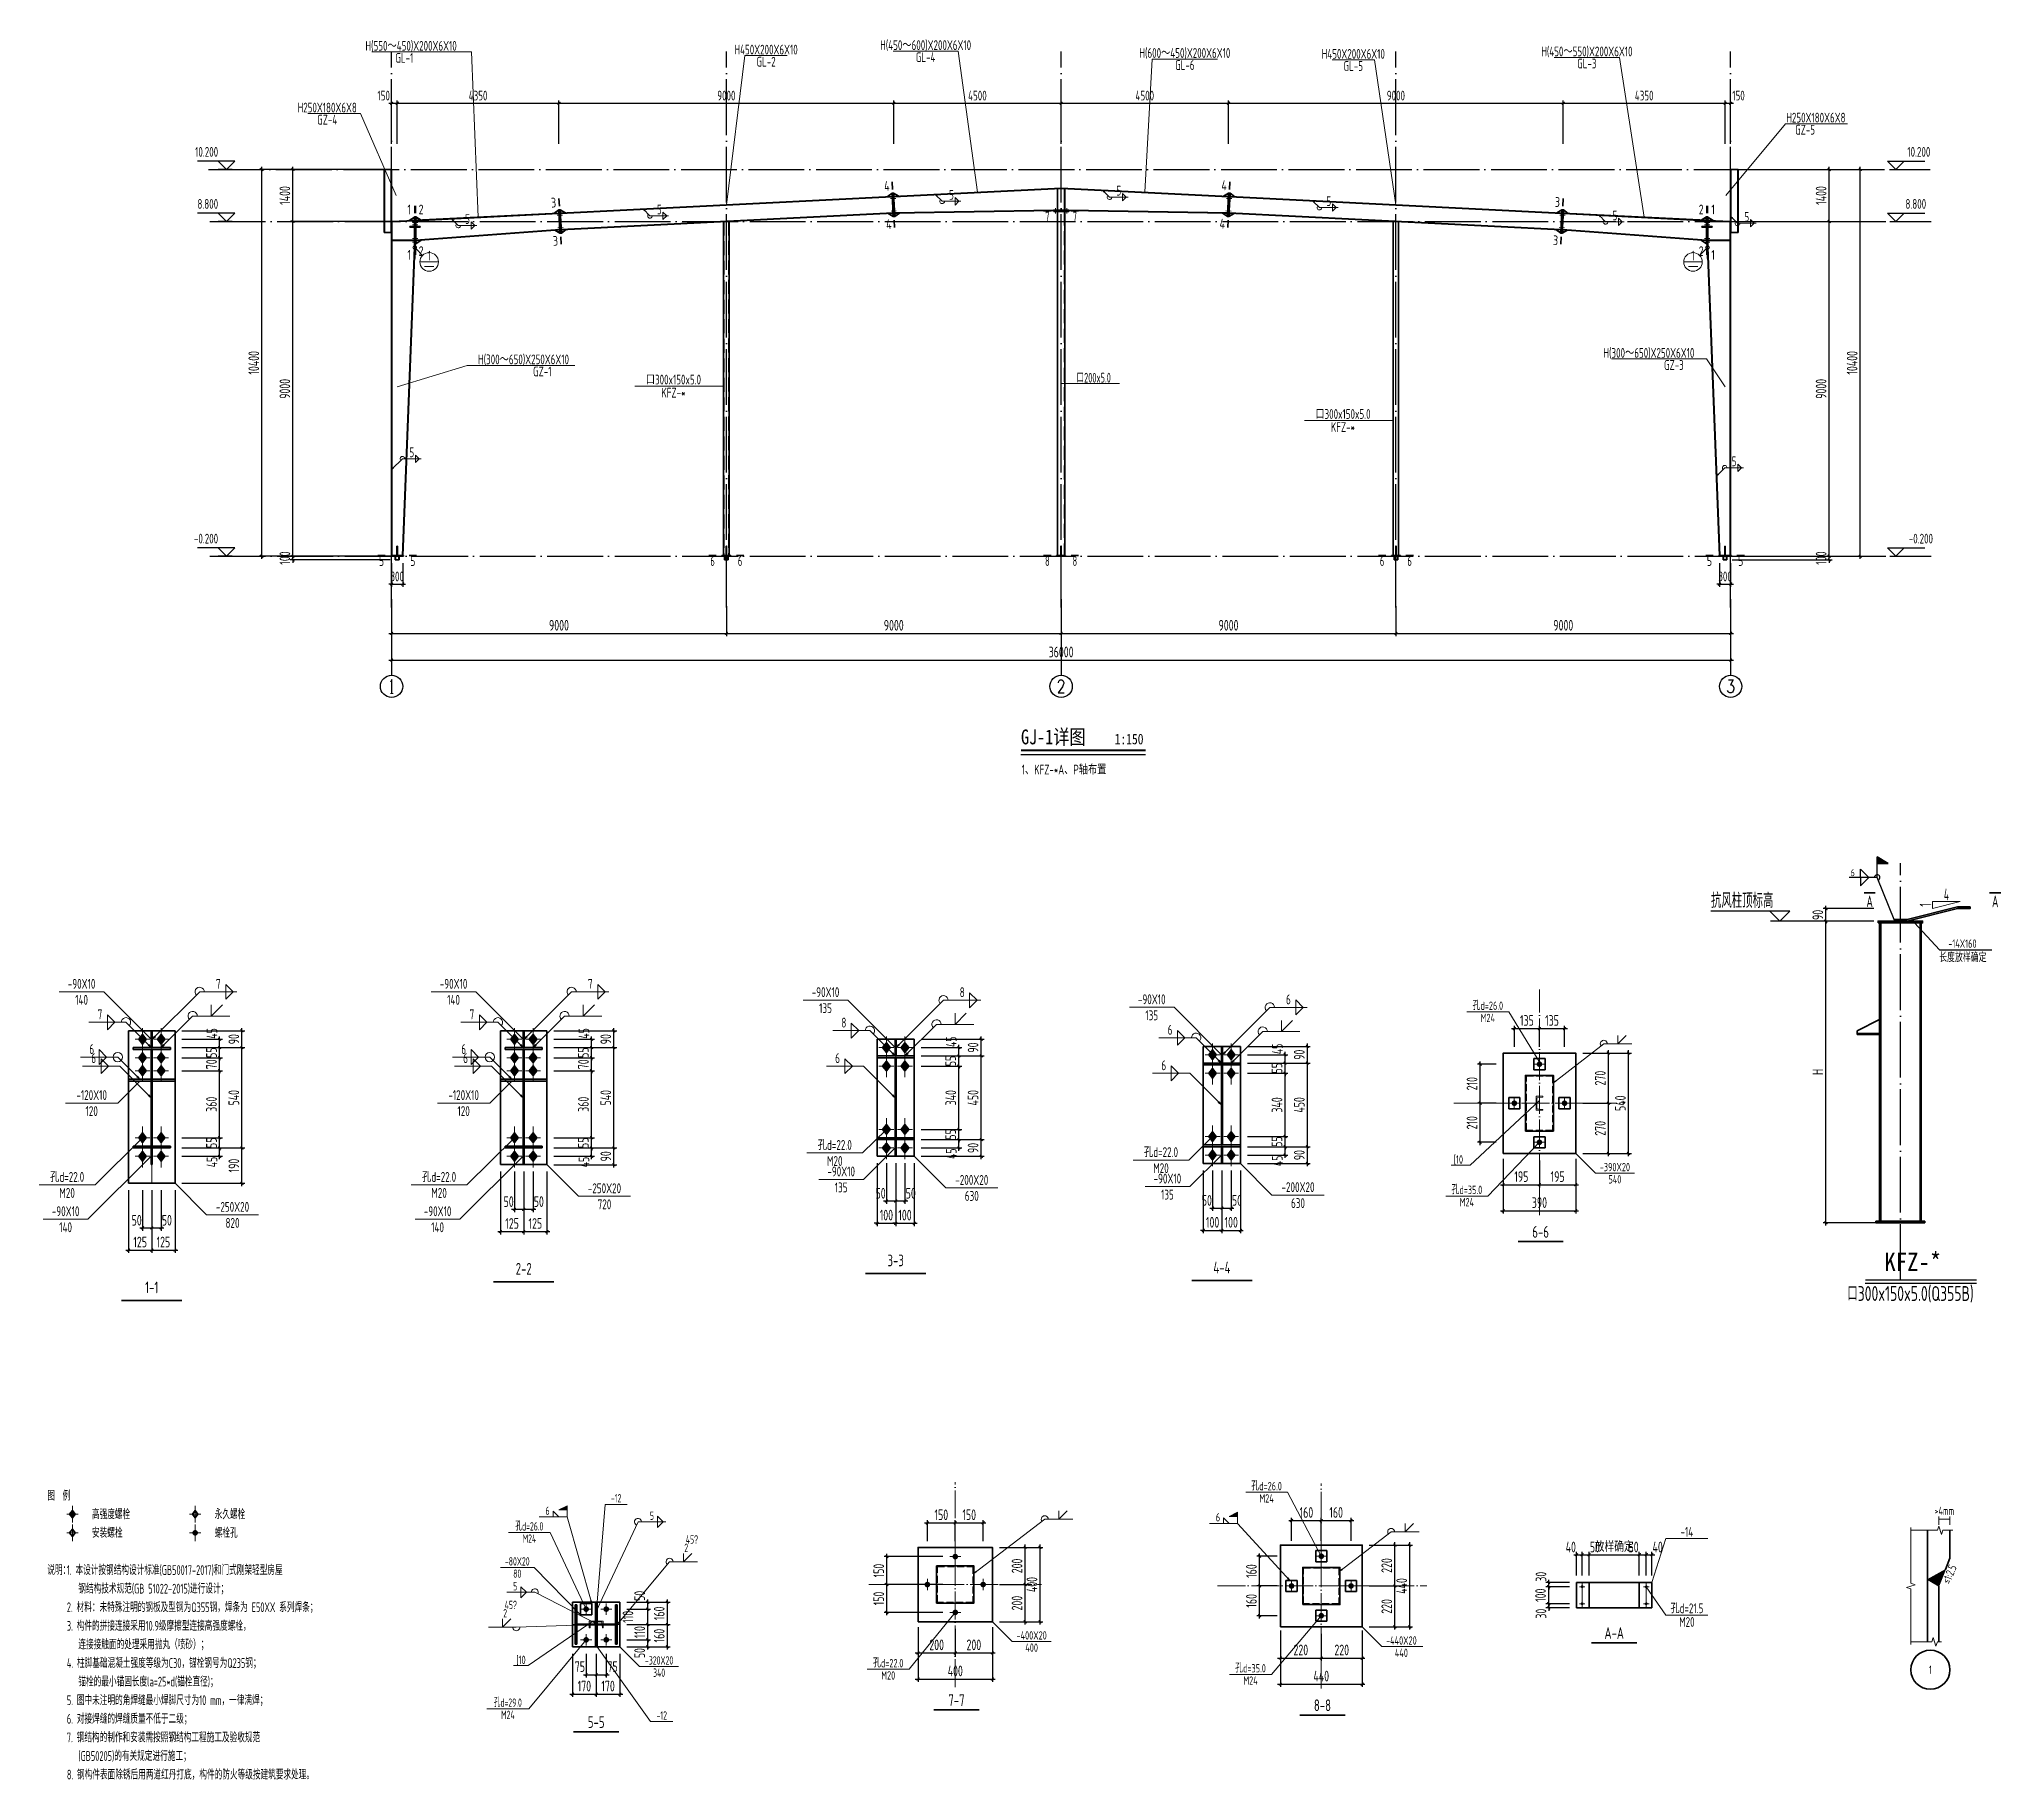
# Model space of a CAD drawing. Extents: x 753177 to 2169292, y -530934 to -273477.
# Drawn here: x 1919208 to 2024678, y -510639 to -417027 of the extents above; entities that cross this region are included whole.
import ezdxf
from ezdxf.enums import TextEntityAlignment as Align

# ---------------------------------------------------------------- set-up
doc = ezdxf.new("R2010")
doc.units = 0
doc.header["$LTSCALE"] = 1500
doc.header["$MEASUREMENT"] = 0
for name, pattern in [('DASH', [0.35, 0.25, -0.1]), ('DOTE', [2.42, 2, -0.2, 0.02, -0.2]), ('线型2', [5, 3, -2]), ('线型4', [125, 75, -50]), ('线型6', [8.75, 5, -1.25, 1.25, -1.25])]:
    doc.linetypes.add(name, pattern=pattern)
doc.layers.get('Defpoints').update_dxf_attribs({"color": 252})
for name, color, linetype in [('00-tk', 151, 'Continuous'), ('1', 2, 'Continuous'), ('AXIS', 3, 'Continuous'), ('AXIS_TEXT', 7, 'Continuous'), ('DIM', 3, 'Continuous'), ('DIM_ELEV', 3, 'Continuous'), ('DIM_SYMB', 3, 'Continuous'), ('HfText', 7, 'Continuous'), ('iicon', 7, 'Continuous'), ('PUB_TEXT', 7, 'Continuous'), ('TEXT', 7, 'Continuous'), ('THIN', 7, 'Continuous'), ('WALL', 7, 'Continuous'), ('WELD', 7, 'Continuous'), ('WINDOW', 4, 'Continuous'), ('文字', 7, 'Continuous')]:
    doc.layers.add(name, color=color, linetype=linetype)
for name, color, linetype, lineweight in [('10', 7, 'Continuous', 35), ('111', 9, '线型6', 18), ('114', 2, 'Continuous', 18), ('116', 1, 'Continuous', 35), ('13', 9, 'Continuous', 35), ('130', 9, 'Continuous', 18), ('14', 2, 'Continuous', 35), ('20', 2, 'Continuous', 35), ('TK', 252, 'Continuous', 13), ('TK-签名', 70, 'Continuous', 30), ('功能名称', 255, 'Continuous', 0), ('墙线__粗线', 7, 'Continuous', 18), ('字符串标注', 9, 'Continuous', 18), ('尺寸线及数字', 2, 'Continuous', 35), ('层10', 9, 'Continuous', 18), ('柱子', 3, 'Continuous', 35), ('焊缝标注', 9, 'Continuous', 18), ('索引符号标注', 9, 'Continuous', 18), ('螺栓孔标注', 9, 'Continuous', 18), ('钢板标注', 9, 'Continuous', 18)]:
    doc.layers.add(name, color=color, linetype=linetype, lineweight=lineweight)
doc.styles.add('-黑体', font='simhei.ttf', dxfattribs={"width": 0.8})
doc.styles.add('_TCH_AXIS', font='COMPLEX', dxfattribs={"bigfont": 'GBCBIG'})
doc.styles.add('COMPLEX', font='COMPLEX')
doc.styles.add('DS6FS', font='tssdeng.shx', dxfattribs={"width": 0.8, "bigfont": 'tssdchn.shx'})
doc.styles.add('DS6HT', font='simhei.ttf', dxfattribs={"width": 0.8})
doc.styles.add('FromPkpm', font='Pkpmeng', dxfattribs={"width": 0.7, "bigfont": 'hztxt'})
doc.styles.add('H1', font='')
doc.styles.add('TSSD_Dimension', font='Tssdeng.shx', dxfattribs={"width": 0.7, "bigfont": 'hztxt.shx'})
doc.styles.add('TSSD_Label', font='Tssdeng.shx', dxfattribs={"width": 0.7, "bigfont": 'hztxt.shx'})
doc.styles.add('TSSD_Norm', font='Tssdeng.shx', dxfattribs={"bigfont": 'hztxt.shx'})
doc.styles.add('仿宋体', font='', dxfattribs={"width": 0.8})
doc.styles.get('H1').set_extended_font_data('SimSun')
doc.styles.get('仿宋体').set_extended_font_data('SimSun')
doc.dimstyles.new('TSSD_150_150', dxfattribs={"dimtxt": 525, "dimasz": 150, "dimexe": 150, "dimexo": 375, "dimgap": 150, "dimtad": 1, "dimdec": 0, "dimzin": 0, "dimdsep": 46, "dimtxsty": 'TSSD_Dimension', "dimblk": 'ARCHTICK', "dimblk1": 'ARCHTICK', "dimblk2": 'ARCHTICK', "dimcen": 0, "dimdle": 150, "dimclrt": 7, "dimadec": 0, "dimazin": 0, "dimtfac": 1, "dimtdec": 0, "dimtix": 1, "dimtmove": 2, "dimatfit": 3, "dimfxl": 0, "dimtolj": 1, "dimtzin": 0, "dimarcsym": 0})
doc.dimstyles.new('TSSD_15_150', dxfattribs={"dimtxt": 575, "dimasz": 150, "dimexe": 150, "dimexo": 375, "dimgap": 150, "dimtad": 1, "dimdec": 0, "dimlfac": 0.1, "dimzin": 0, "dimdsep": 46, "dimtxsty": 'TSSD_Dimension', "dimblk": 'ARCHTICK', "dimcen": 0, "dimdle": 150, "dimclrt": 7, "dimadec": 0, "dimazin": 0, "dimtfac": 1, "dimtdec": 0, "dimtix": 1, "dimtmove": 2, "dimatfit": 3, "dimfxl": 0, "dimtolj": 1, "dimtzin": 0, "dimarcsym": 0})
doc.dimstyles.new('TSSD_75_150', dxfattribs={"dimtxt": 575, "dimasz": 150, "dimexe": 150, "dimexo": 375, "dimgap": 150, "dimtad": 1, "dimdec": 0, "dimlfac": 0.5, "dimzin": 0, "dimdsep": 46, "dimtxsty": 'TSSD_Dimension', "dimblk": 'ARCHTICK', "dimcen": 0, "dimdle": 150, "dimclrt": 7, "dimadec": 0, "dimazin": 0, "dimtfac": 1, "dimtdec": 0, "dimtix": 1, "dimtmove": 2, "dimatfit": 3, "dimfxl": 0, "dimtolj": 1, "dimtzin": 0, "dimarcsym": 0})
doc.dimstyles.new('TSSD_LEADER_STYLE_300.0', dxfattribs={"dimtxt": 175, "dimasz": 50, "dimexe": 50, "dimexo": 125, "dimgap": 50, "dimtad": 1, "dimdec": 0, "dimzin": 0, "dimdsep": 46, "dimtxsty": 'TSSD_Dimension', "dimblk": 'ARCHTICK', "dimblk1": 'ARCHTICK', "dimblk2": 'ARCHTICK', "dimcen": 0, "dimdle": 50, "dimclrt": 7, "dimadec": 0, "dimazin": 0, "dimtfac": 1, "dimtdec": 0, "dimtix": 1, "dimtmove": 2, "dimatfit": 3, "dimfxl": 0, "dimtolj": 1, "dimtzin": 0, "dimarcsym": 0})

msp = doc.modelspace()

# ---------------------------------------------------------------- texts
at = {"layer": '10', "color": 7, "lineweight": 25, "style": 'FromPkpm', "width": 0.77}
for s, rotation, p in [('4', 2.86261, (1964785, -424919.8)), ('4', 357.137939, (1982922.8, -424889.8)), ('3', 2.862457, (1946864.9, -425815.8)), ('3', 357.137573, (2000842.9, -425785.8)), ('4', 2.86261, (1964887.8, -426977.2)), ('4', 357.137939, (1982819.9, -426947.3)), ('3', 2.862457, (1946967.7, -427873.2)), ('3', 357.137573, (2000740, -427843.3))]:
    msp.add_text(s, height=525, rotation=rotation, dxfattribs=at).set_placement(p, align=Align.MIDDLE_CENTER)
at = {"layer": '10', "color": 7, "lineweight": 25}
for s, height, style, width, p in [('1', 525, 'FromPkpm', 0.77, (1939098.1, -426186.4)), ('2', 525, 'FromPkpm', 0.77, (1939738.1, -426186.4)), ('2', 525, 'FromPkpm', 0.77, (2008568.9, -426186.4)), ('1', 525, 'FromPkpm', 0.77, (2009208.9, -426186.4)), ('7', 525, 'FromPkpm', 0.64, (1973413.9, -426558.3)), ('7', 525, 'FromPkpm', 0.64, (1974893.9, -426558.3)), ('2', 525, 'FromPkpm', 0.77, (1939738.1, -428426.4)), ('2', 525, 'FromPkpm', 0.77, (2008568.9, -428426.4)), ('1', 525, 'FromPkpm', 0.77, (1939098.1, -428626.4)), ('1', 525, 'FromPkpm', 0.77, (2009208.9, -428626.4)), ('6', 525, 'FromPkpm', 0.64, (1955413.5, -445092.1)), ('6', 525, 'FromPkpm', 0.64, (1956893.5, -445092.1)), ('8', 525, 'FromPkpm', 0.64, (1973413.5, -445092.1)), ('8', 525, 'FromPkpm', 0.64, (1974893.5, -445092.1)), ('6', 525, 'FromPkpm', 0.64, (1991413.5, -445092.1)), ('6', 525, 'FromPkpm', 0.64, (1992893.5, -445092.1)), ('6-6', 630, 'TSSD_Dimension', 0.7, (1999936.7, -481172)), ('2-2', 630, 'TSSD_Dimension', 0.7, (1945258.2, -483156.5)), ('3-3', 630, 'TSSD_Dimension', 0.7, (1965258.2, -482707.8)), ('4-4', 630, 'TSSD_Dimension', 0.7, (1982798.8, -483092.7)), ('1-1', 630, 'TSSD_Dimension', 0.7, (1925258.2, -484156.5)), ('A-A', 630, 'TSSD_Dimension', 0.7, (2003893.6, -502745.1, 300)), ('1', 450, 'FromPkpm', 0.59, (2020893.3, -504722.2)), ('7-7', 630, 'TSSD_Dimension', 0.7, (1968525.9, -506358.6)), ('5-5', 630, 'TSSD_Dimension', 0.7, (1949156.4, -507536.8)), ('8-8', 630, 'TSSD_Dimension', 0.7, (1988206.1, -506633.6))]:
    msp.add_text(s, height=height, dxfattribs=dict(at, style=style, width=width)).set_placement(p, align=Align.MIDDLE_CENTER)
at = {"layer": '10', "lineweight": 25, "style": 'FromPkpm', "width": 0.77}
for p in [(1937613.5, -445092.1), (1939293.5, -445092.1), (2009013.5, -445092.1), (2010693.5, -445092.1)]:
    msp.add_text('5', height=525, dxfattribs=at).set_placement(p, align=Align.MIDDLE_CENTER)
at = {"layer": '10', "color": 7, "lineweight": 25, "style": 'TSSD_Dimension', "width": 0.7}
for s, p in [('-14', (2007801.3, -497563.6, 300)), ('孔d=21.5', (2007801.3, -501678.7, 300))]:
    msp.add_text(s, height=525, dxfattribs=at).set_placement(p, align=Align.CENTER)
msp.add_text('M20', height=525, dxfattribs=at).set_placement((2007801.3, -501888.7, 300), align=Align.TOP_CENTER)
at = {"layer": '13', "color": 7, "lineweight": 25, "style": 'FromPkpm', "width": 0.58}
msp.add_text('图  例', height=525, dxfattribs=at).set_placement((1919642.6, -495359.7), align=Align.MIDDLE_LEFT)
at = {"layer": '130', "color": 7, "lineweight": 25, "style": 'TSSD_Dimension', "width": 0.7}
msp.add_text('1、KFZ-*A、P轴布置', height=525, dxfattribs=at).set_placement((1972035, -456570.9))
at = {"layer": '130', "color": 7, "lineweight": 25, "style": 'FromPkpm', "width": 0.58}
for s, p in [('高强度螺栓', (1922042.6, -496359.7)), ('永久螺栓', (1928642.6, -496359.7)), ('安装螺栓', (1922042.6, -497359.7)), ('螺栓孔', (1928642.6, -497359.7)), ('说明：', (1919642.6, -499359.7)), ('1. 本设计按钢结构设计标准(GB50017-2017)和门式刚架轻型房屋', (1920692.6, -499359.7)), ('   钢结构技术规范(GB 51022-2015)进行设计；', (1920692.6, -500359.7)), ('2. 材料：未特殊注明的钢板及型钢为Q355钢，焊条为 E50XX 系列焊条；', (1920692.6, -501359.7)), ('3. 构件的拼接连接采用10.9级摩擦型连接高强度螺栓，', (1920692.6, -502359.7)), ('   连接接触面的处理采用抛丸（喷砂）；', (1920692.6, -503359.7)), ('4. 柱脚基础混凝土强度等级为C30，锚栓钢号为Q235钢；', (1920692.6, -504359.7)), ('   锚栓的最小锚固长度la=25*d(锚栓直径)；', (1920692.6, -505359.7)), ('5. 图中未注明的角焊缝最小焊脚尺寸为10 mm，一律满焊；', (1920692.6, -506359.7)), ('6. 对接焊缝的焊缝质量不低于二级；', (1920692.6, -507359.7)), ('7. 钢结构的制作和安装需按照钢结构工程施工及验收规范', (1920692.6, -508359.7)), ('   (GB50205)的有关规定进行施工；', (1920692.6, -509359.7)), ('8. 钢构件表面除锈后用两道红丹打底，构件的防火等级按建筑要求处理。', (1920692.6, -510359.7))]:
    msp.add_text(s, height=525, dxfattribs=at).set_placement(p, align=Align.MIDDLE_LEFT)
at = {"layer": 'HfText', "color": 7, "style": 'TSSD_Label', "width": 0.7}
msp.add_text('6', height=375, dxfattribs=at).set_placement((2016607, -462042.2))
at = {"layer": 'PUB_TEXT', "style": '仿宋体', "width": 0.8}
for s, height, p in [('GJ-1详图', 797.47, (1971994.1, -454949.7)), ('1:150', 569.62, (1977033.2, -454949.7))]:
    msp.add_text(s, height=height, dxfattribs=at).set_placement(p)
at = {"layer": 'PUB_TEXT', "color": 7, "style": 'TSSD_Norm', "width": 0.7}
msp.add_text('抗风柱顶标高', height=799, dxfattribs=at).set_placement((2009095.7, -463750.4))
at = {"layer": 'TEXT', "color": 7, "lineweight": 18, "style": 'TSSD_Norm', "width": 0.7}
msp.add_text('口300x150x5.0(Q355B)', height=799, dxfattribs=at).set_placement((2016426.8, -485125.6), align=Align.BOTTOM_LEFT)
at = {"layer": 'THIN', "style": 'TSSD_Label', "width": 0.7}
for s, p in [('10.200', (1928828, -423507.1)), ('10.200', (2020892.5, -423507.1)), ('8.800', (1928828, -426307.1)), ('8.800', (2020666.3, -426307.1)), ('-0.200', (1928828, -444307.1)), ('-0.200', (2021033.8, -444307.1))]:
    msp.add_text(s, height=525, dxfattribs=at).set_placement(p, align=Align.BOTTOM_RIGHT)
at = {"layer": '墙线__粗线', "color": 7, "lineweight": 25, "style": 'FromPkpm', "width": 0.67}
msp.add_text('>4mm', height=450, dxfattribs=at).set_placement((2021643.3, -496172.2), align=Align.MIDDLE_CENTER)
msp.add_text('≤1:2.5', height=450, rotation=68.198593, dxfattribs=at).set_placement((2021921.9, -499583.7), align=Align.MIDDLE_CENTER)
at = {"layer": '字符串标注', "color": 7, "lineweight": 25, "width": 0.7}
for s, height, style, p in [('H(550～450)X200X6X10', 525, 'FromPkpm', (1939203.2, -417645.2)), ('H450X200X6X10', 525, 'FromPkpm', (1958291, -417848.8)), ('H(450～600)X200X6X10', 525, 'FromPkpm', (1966870, -417607.4)), ('H(600～450)X200X6X10', 525, 'FromPkpm', (1980806.9, -418030.5)), ('H450X200X6X10', 525, 'FromPkpm', (1989863.3, -418079.3)), ('H(450～550)X200X6X10', 525, 'FromPkpm', (2002423.4, -417947.1)), ('H250X180X6X8', 525, 'FromPkpm', (1934693, -420967.1)), ('H250X180X6X8', 525, 'FromPkpm', (2014738.2, -421507.9)), ('H(300～650)X250X6X10', 525, 'FromPkpm', (1945248.5, -434509.3)), ('H(300～650)X250X6X10', 525, 'FromPkpm', (2005759, -434162.1)), ('[10', 450, 'TSSD_Dimension', (1945109.9, -504415.5))]:
    msp.add_text(s, height=height, dxfattribs=dict(at, style=style)).set_placement(p, align=Align.CENTER)
at = {"layer": '字符串标注', "color": 7, "lineweight": 25, "style": 'FromPkpm', "width": 0.7}
for s, p in [('GL-1', (1938840.3, -417770.2)), ('GL-2', (1958291, -417973.8)), ('GL-4', (1966870, -417732.4)), ('GL-6', (1980806.9, -418155.5)), ('GL-5', (1989863.3, -418204.3)), ('GL-3', (2002423.4, -418072.1)), ('GZ-4', (1934693, -421092.1)), ('GZ-5', (2014156.2, -421632.9)), ('GZ-3', (2007103.5, -434287.1)), ('GZ-1', (1946257.3, -434634.3))]:
    msp.add_text(s, height=525, dxfattribs=at).set_placement(p, align=Align.TOP_CENTER)
at = {"layer": '字符串标注', "color": 0, "lineweight": 25}
for s, style, width, p in [('口300x150x5.0', 'TSSD_Dimension', 0.7, (1953307.4, -435595.2)), ('口200x5.0', 'FromPkpm', 0.58, (1975904.4, -435494.8)), ('KFZ-*', 'TSSD_Dimension', 0.7, (1953307.4, -436299.6)), ('口300x150x5.0', 'TSSD_Dimension', 0.7, (1989307.4, -437446.4)), ('KFZ-*', 'TSSD_Dimension', 0.7, (1989307.4, -438150.8))]:
    msp.add_text(s, height=525, dxfattribs=dict(at, style=style, width=width)).set_placement(p, align=Align.CENTER)
at = {"layer": '字符串标注', "color": 0, "lineweight": 18, "ltscale": 2, "style": 'TSSD_Dimension', "width": 0.7}
for s, p in [('长度放样确定', (2022637.5, -466654.3)), ('-14X160', (2022616.4, -465894.3)), ('孔d=26.0', (1997097.2, -469232.7)), ('[10', (1995513, -477503.9)), ('-390X20', (2003930.4, -477911.4)), ('孔d=35.0', (1995970, -479138.6)), ('孔d=26.0', (1985202, -495070.8)), ('6', (1982588.4, -496747)), ('-400X20', (1972569.5, -503098)), ('-440X20', (1992449.8, -503373)), ('孔d=22.0', (1964857.3, -504591.8)), ('孔d=35.0', (1984337.5, -504866.9))]:
    msp.add_text(s, height=450, dxfattribs=at).set_placement(p, align=Align.CENTER)
for s, p in [('M24', (1997097.2, -469442.7)), ('540', (2003930.4, -478121.4)), ('M24', (1995970, -479348.6)), ('M24', (1985202, -495280.8)), ('400', (1972569.5, -503308)), ('440', (1992449.8, -503583)), ('M20', (1964857.3, -504801.8)), ('M24', (1984337.5, -505076.9))]:
    msp.add_text(s, height=450, dxfattribs=at).set_placement(p, align=Align.TOP_CENTER)
at = {"layer": '层10', "color": 7, "lineweight": 25, "style": 'FromPkpm'}
for s, width, p in [('4', 0.6, (2021753.3, -463020.6, 300)), ('A', 0.64, (2017628.3, -463395.6, 300)), ('A', 0.64, (2024378.3, -463395.6, 300))]:
    msp.add_text(s, height=630, dxfattribs=dict(at, width=width)).set_placement(p, align=Align.MIDDLE_CENTER)
at = {"layer": '层10', "color": 7, "lineweight": 25, "style": 'FromPkpm', "width": 0.6}
msp.add_text('1', height=630, rotation=90, dxfattribs=at).set_placement((2020628.3, -463583.1, 300), align=Align.MIDDLE_CENTER)
at = {"layer": '文字', "color": 7, "style": '-黑体', "width": 0.9}
msp.add_text('KFZ-*', height=998.75, dxfattribs=at).set_placement((2018420.7, -483280.7))
at = {"layer": '焊缝标注', "color": 7, "lineweight": 25, "style": 'FromPkpm'}
for s, height, width, p in [('5', 525, 0.7, (1977255.8, -425436.6)), ('5', 525, 0.7, (1952547, -426447.1)), ('5', 525, 0.7, (1968256.8, -425661.6)), ('5', 525, 0.7, (1988545, -426001.1)), ('5', 525, 0.7, (1942234.8, -426962.7)), ('5', 525, 0.7, (2003929.2, -426770.3)), ('5', 525, 0.7, (2011022.1, -426842.9)), ('5', 525, 0.7, (1939239.4, -439508.9)), ('5', 525, 0.7, (2010336.8, -439994.1)), ('6', 450, 0.58, (1946541, -496393.2)), ('5', 450, 0.58, (1952153.2, -496661.8)), ('45\x8a', 450, 0.58, (1954298, -497939.4)), ('2', 450, 0.58, (1953998, -498389.4)), ('5', 450, 0.58, (1944803, -500452.5)), ('2', 450, 0.58, (1944259.7, -501909.5)), ('45\x8a', 450, 0.58, (1944559.7, -501459.5))]:
    msp.add_text(s, height=height, dxfattribs=dict(at, width=width)).set_placement(p, align=Align.CENTER)
at = {"layer": '焊缝标注', "lineweight": 25, "style": 'TSSD_Dimension', "width": 0.7}
for s, p in [('7', (1928834.8, -468099.5)), ('7', (1948834.8, -468099.5)), ('8', (1968834.8, -468548.2)), ('7', (1922472.2, -469734.8)), ('7', (1942472.2, -469734.8)), ('6', (1986375.4, -468933.1)), ('8', (1962472.2, -470183.5)), ('6', (1980012.8, -470568.4)), ('6', (1922031.7, -471604.7)), ('6', (1942031.7, -471604.7)), ('6', (1922133.2, -472093.7)), ('6', (1942133.2, -472093.7)), ('6', (1962133.2, -472093.7)), ('6', (1979673.8, -472478.6))]:
    msp.add_text(s, height=531, dxfattribs=at).set_placement(p, align=Align.CENTER)
at = {"layer": '索引符号标注', "color": 7, "lineweight": 25, "style": 'FromPkpm', "width": 0.7}
for p in [(1940175.9, -428929.2), (2008131.1, -428929.2)]:
    msp.add_text('1', height=525, dxfattribs=at).set_placement(p, align=Align.CENTER)
at = {"layer": '螺栓孔标注', "lineweight": 25, "style": 'TSSD_Dimension', "width": 0.7}
for p in [(1961982.9, -476763.1), (1979523.5, -477148), (1920707.6, -478482), (1940707.6, -478482)]:
    msp.add_text('孔d=22.0', height=531, dxfattribs=at).set_placement(p, align=Align.CENTER)
for p in [(1961982.9, -477093.1), (1979523.5, -477478), (1920707.6, -478812), (1940707.6, -478812)]:
    msp.add_text('M20', height=531, dxfattribs=at).set_placement(p, align=Align.TOP_CENTER)
at = {"layer": '螺栓孔标注', "color": 7, "lineweight": 25, "style": 'FromPkpm', "width": 0.58}
for s, p in [('孔d=26.0', (1945563.6, -497234.6)), ('孔d=29.0', (1944406.5, -506715.1))]:
    msp.add_text(s, height=450, dxfattribs=at).set_placement(p, align=Align.CENTER)
for p in [(1945563.6, -497444.6), (1944406.5, -506925.1)]:
    msp.add_text('M24', height=450, dxfattribs=at).set_placement(p, align=Align.TOP_CENTER)
at = {"layer": '钢板标注', "lineweight": 25, "style": 'TSSD_Dimension', "width": 0.7}
for s, p in [('-90X10', (1921485.7, -468095.4)), ('-90X10', (1941485.7, -468095.4)), ('-90X10', (1961485.7, -468544.2)), ('-90X10', (1979026.3, -468929.1)), ('-120X10', (1922027.9, -474079.6)), ('-120X10', (1942027.9, -474079.6)), ('-90X10', (1962327.8, -478186.5)), ('-250X20', (1949600.5, -479093.3)), ('-200X20', (1969350.5, -478644.6)), ('-90X10', (1979868.4, -478571.4)), ('-200X20', (1986891.1, -479029.5)), ('-90X10', (1920627.4, -480328.9)), ('-250X20', (1929600.5, -480093.3)), ('-90X10', (1940627.4, -480328.9))]:
    msp.add_text(s, height=531, dxfattribs=at).set_placement(p, align=Align.CENTER)
for s, p in [('140', (1921485.7, -468425.4)), ('140', (1941485.7, -468425.4)), ('135', (1961485.7, -468874.2)), ('135', (1979026.3, -469259.1)), ('120', (1922027.9, -474409.6)), ('120', (1942027.9, -474409.6)), ('135', (1962327.8, -478516.5)), ('720', (1949600.5, -479423.3)), ('630', (1969350.5, -478974.6)), ('135', (1979868.4, -478901.4)), ('630', (1986891.1, -479359.5)), ('140', (1920627.4, -480658.9)), ('820', (1929600.5, -480423.3)), ('140', (1940627.4, -480658.9))]:
    msp.add_text(s, height=531, dxfattribs=at).set_placement(p, align=Align.TOP_CENTER)
at = {"layer": '钢板标注', "color": 7, "lineweight": 25, "style": 'FromPkpm', "width": 0.58}
for s, p in [('-12', (1950228.7, -495720.2)), ('-80X20', (1944911.5, -499119.5)), ('-320X20', (1952539.1, -504445.4)), ('-12', (1952682, -507405.6))]:
    msp.add_text(s, height=450, dxfattribs=at).set_placement(p, align=Align.CENTER)
for s, p in [('80', (1944911.5, -499329.5)), ('340', (1952539.1, -504655.4))]:
    msp.add_text(s, height=450, dxfattribs=at).set_placement(p, align=Align.TOP_CENTER)

# ---------------------------------------------------------------- blocks, each defined once
blk = doc.blocks.new('_ArchTick')
at = {"color": 0, "linetype": 'ByBlock', "const_width": 0.4}
blk.add_lwpolyline([(-0.5, -0.5), (0.5, 0.5)], dxfattribs=at)
blk = doc.blocks.new('*D1314')
at = {"layer": 'Defpoints', "color": 0, "transparency": 16777216}
for p in [(1938154, -444832), (1938754, -444832), (1938754, -446332)]:
    blk.add_point(p, dxfattribs=at)
at = {"layer": 'DIM', "color": 0, "lineweight": -2, "transparency": 16777216}
for p, q in [((1938154, -445207), (1938154, -446482)), ((1938754, -445207), (1938754, -446482)), ((1938154, -446332), (1938004, -446332)), ((1938154, -446332), (1938754, -446332)), ((1938754, -446332), (1938904, -446332))]:
    blk.add_line(p, q, dxfattribs=at)
at = {"layer": 'DIM', "color": 0, "lineweight": -2, "transparency": 16777216, "xscale": 150, "yscale": 150, "zscale": 150}
blk.add_blockref('_ArchTick', (1938154, -446332), dxfattribs=at)
at = {"layer": 'DIM', "color": 0, "lineweight": -2, "transparency": 16777216, "xscale": 150, "yscale": 150, "zscale": 150, "rotation": 180}
blk.add_blockref('_ArchTick', (1938754, -446332), dxfattribs=at)
at = {"layer": 'DIM', "color": 7, "transparency": 16777216, "insert": (1938454, -445920), "char_height": 525, "attachment_point": 5, "style": 'TSSD_Dimension'}
blk.add_mtext('\\A1;300', dxfattribs=at)
blk = doc.blocks.new('*D1315')
at = {"layer": 'Defpoints', "color": 0, "transparency": 16777216}
for p in [(2009554, -444832), (2010154, -444832), (2010154, -446332)]:
    blk.add_point(p, dxfattribs=at)
at = {"layer": 'DIM', "color": 0, "lineweight": -2, "transparency": 16777216}
for p, q in [((2009554, -445207), (2009554, -446482)), ((2010154, -445207), (2010154, -446482)), ((2009554, -446332), (2009404, -446332)), ((2009554, -446332), (2010154, -446332)), ((2010154, -446332), (2010304, -446332))]:
    blk.add_line(p, q, dxfattribs=at)
at = {"layer": 'DIM', "color": 0, "lineweight": -2, "transparency": 16777216, "xscale": 150, "yscale": 150, "zscale": 150}
blk.add_blockref('_ArchTick', (2009554, -446332), dxfattribs=at)
at = {"layer": 'DIM', "color": 0, "lineweight": -2, "transparency": 16777216, "xscale": 150, "yscale": 150, "zscale": 150, "rotation": 180}
blk.add_blockref('_ArchTick', (2010154, -446332), dxfattribs=at)
at = {"layer": 'DIM', "color": 7, "transparency": 16777216, "insert": (2009854, -445920), "char_height": 525, "attachment_point": 5, "style": 'TSSD_Dimension'}
blk.add_mtext('\\A1;300', dxfattribs=at)
blk = doc.blocks.new('*D1301')
at = {"layer": 'Defpoints', "color": 0, "transparency": 16777216}
for p in [(1926508, -470809), (1926508, -471259), (1928908, -470809)]:
    blk.add_point(p, dxfattribs=at)
at = {"layer": 'DIM', "color": 0, "lineweight": -2, "transparency": 16777216}
for p, q in [((1926883, -470809), (1929058, -470809)), ((1926883, -471259), (1929058, -471259)), ((1928908, -471409), (1928908, -470659))]:
    blk.add_line(p, q, dxfattribs=at)
at = {"layer": 'DIM', "color": 0, "lineweight": -2, "transparency": 16777216, "xscale": 150, "yscale": 150, "zscale": 150}
for p, rotation in [((1928908, -470809), 90), ((1928908, -471259), 270)]:
    blk.add_blockref('_ArchTick', p, dxfattribs=dict(at, rotation=rotation))
at = {"layer": 'DIM', "color": 7, "transparency": 16777216, "insert": (1928496, -470499), "char_height": 575, "attachment_point": 5, "rotation": 90, "style": 'TSSD_Dimension'}
blk.add_mtext('\\A1;45', dxfattribs=at)
blk = doc.blocks.new('*D1302')
at = {"layer": 'Defpoints', "color": 0, "transparency": 16777216}
for p in [(1926508, -471259), (1928908, -471259), (1926508, -471809)]:
    blk.add_point(p, dxfattribs=at)
at = {"layer": 'DIM', "color": 0, "lineweight": -2, "transparency": 16777216}
for p, q in [((1926883, -471259), (1929058, -471259)), ((1928908, -471259), (1928908, -471109)), ((1928908, -471809), (1928908, -471259)), ((1926883, -471809), (1929058, -471809)), ((1928908, -471809), (1928908, -471959))]:
    blk.add_line(p, q, dxfattribs=at)
at = {"layer": 'DIM', "color": 0, "lineweight": -2, "transparency": 16777216, "xscale": 150, "yscale": 150, "zscale": 150}
for p, rotation in [((1928908, -471259), 270), ((1928908, -471809), 90)]:
    blk.add_blockref('_ArchTick', p, dxfattribs=dict(at, rotation=rotation))
at = {"layer": 'DIM', "color": 7, "transparency": 16777216, "insert": (1928471, -471534), "char_height": 575, "attachment_point": 5, "rotation": 90, "style": 'TSSD_Dimension'}
blk.add_mtext('\\A1;55', dxfattribs=at)
blk = doc.blocks.new('*D1303')
at = {"layer": 'Defpoints', "color": 0, "transparency": 16777216}
for p in [(1926508, -471809), (1928908, -471809), (1926508, -472509)]:
    blk.add_point(p, dxfattribs=at)
at = {"layer": 'DIM', "color": 0, "lineweight": -2, "transparency": 16777216}
for p, q in [((1926883, -471809), (1929058, -471809)), ((1928908, -471809), (1928908, -471659)), ((1928908, -472509), (1928908, -471809)), ((1926883, -472509), (1929058, -472509)), ((1928908, -472509), (1928908, -472659))]:
    blk.add_line(p, q, dxfattribs=at)
at = {"layer": 'DIM', "color": 0, "lineweight": -2, "transparency": 16777216, "xscale": 150, "yscale": 150, "zscale": 150}
for p, rotation in [((1928908, -471809), 270), ((1928908, -472509), 90)]:
    blk.add_blockref('_ArchTick', p, dxfattribs=dict(at, rotation=rotation))
at = {"layer": 'DIM', "color": 7, "transparency": 16777216, "insert": (1928471, -472159), "char_height": 575, "attachment_point": 5, "rotation": 90, "style": 'TSSD_Dimension'}
blk.add_mtext('\\A1;70', dxfattribs=at)
blk = doc.blocks.new('*D1304')
at = {"layer": 'Defpoints', "color": 0, "transparency": 16777216}
for p in [(1926508, -476657), (1928908, -476657), (1926508, -477107)]:
    blk.add_point(p, dxfattribs=at)
at = {"layer": 'DIM', "color": 0, "lineweight": -2, "transparency": 16777216}
for p, q in [((1926883, -476657), (1929058, -476657)), ((1928908, -477257), (1928908, -476507)), ((1926883, -477107), (1929058, -477107))]:
    blk.add_line(p, q, dxfattribs=at)
at = {"layer": 'DIM', "color": 0, "lineweight": -2, "transparency": 16777216, "xscale": 150, "yscale": 150, "zscale": 150}
for p, rotation in [((1928908, -476657), 90), ((1928908, -477107), 270)]:
    blk.add_blockref('_ArchTick', p, dxfattribs=dict(at, rotation=rotation))
at = {"layer": 'DIM', "color": 7, "transparency": 16777216, "insert": (1928496, -477417), "char_height": 575, "attachment_point": 5, "rotation": 90, "style": 'TSSD_Dimension'}
blk.add_mtext('\\A1;45', dxfattribs=at)
blk = doc.blocks.new('*D1305')
at = {"layer": 'Defpoints', "color": 0, "transparency": 16777216}
for p in [(1926508, -476107), (1926508, -476657), (1928908, -476107)]:
    blk.add_point(p, dxfattribs=at)
at = {"layer": 'DIM', "color": 0, "lineweight": -2, "transparency": 16777216}
for p, q in [((1926883, -476107), (1929058, -476107)), ((1926883, -476657), (1929058, -476657)), ((1928908, -476107), (1928908, -475957)), ((1928908, -476657), (1928908, -476107)), ((1928908, -476657), (1928908, -476807))]:
    blk.add_line(p, q, dxfattribs=at)
at = {"layer": 'DIM', "color": 0, "lineweight": -2, "transparency": 16777216, "xscale": 150, "yscale": 150, "zscale": 150}
for p, rotation in [((1928908, -476107), 270), ((1928908, -476657), 90)]:
    blk.add_blockref('_ArchTick', p, dxfattribs=dict(at, rotation=rotation))
at = {"layer": 'DIM', "color": 7, "transparency": 16777216, "insert": (1928471, -476382), "char_height": 575, "attachment_point": 5, "rotation": 90, "style": 'TSSD_Dimension'}
blk.add_mtext('\\A1;55', dxfattribs=at)
blk = doc.blocks.new('*D1306')
at = {"layer": 'Defpoints', "color": 0, "transparency": 16777216}
for p in [(1926508, -472509), (1928908, -472509), (1926508, -476107)]:
    blk.add_point(p, dxfattribs=at)
at = {"layer": 'DIM', "color": 0, "lineweight": -2, "transparency": 16777216}
for p, q in [((1928908, -476257), (1928908, -472359)), ((1926883, -472509), (1929058, -472509)), ((1926883, -476107), (1929058, -476107))]:
    blk.add_line(p, q, dxfattribs=at)
at = {"layer": 'DIM', "color": 0, "lineweight": -2, "transparency": 16777216, "xscale": 150, "yscale": 150, "zscale": 150}
for p, rotation in [((1928908, -472509), 90), ((1928908, -476107), 270)]:
    blk.add_blockref('_ArchTick', p, dxfattribs=dict(at, rotation=rotation))
at = {"layer": 'DIM', "color": 7, "transparency": 16777216, "insert": (1928471, -474308), "char_height": 575, "attachment_point": 5, "rotation": 90, "style": 'TSSD_Dimension'}
blk.add_mtext('\\A1;360', dxfattribs=at)
blk = doc.blocks.new('*D1307')
at = {"layer": 'Defpoints', "color": 0, "transparency": 16777216}
for p in [(1924758, -478557), (1925258, -478557), (1925258, -480957)]:
    blk.add_point(p, dxfattribs=at)
at = {"layer": 'DIM', "color": 0, "lineweight": -2, "transparency": 16777216}
for p, q in [((1924758, -478932), (1924758, -481107)), ((1925258, -478932), (1925258, -481107)), ((1924608, -480957), (1925408, -480957))]:
    blk.add_line(p, q, dxfattribs=at)
at = {"layer": 'DIM', "color": 0, "lineweight": -2, "transparency": 16777216, "xscale": 150, "yscale": 150, "zscale": 150, "rotation": 180}
blk.add_blockref('_ArchTick', (1924758, -480957), dxfattribs=at)
at = {"layer": 'DIM', "color": 0, "lineweight": -2, "transparency": 16777216, "xscale": 150, "yscale": 150, "zscale": 150}
blk.add_blockref('_ArchTick', (1925258, -480957), dxfattribs=at)
at = {"layer": 'DIM', "color": 7, "transparency": 16777216, "insert": (1924448, -480544), "char_height": 575, "attachment_point": 5, "style": 'TSSD_Dimension'}
blk.add_mtext('\\A1;50', dxfattribs=at)
blk = doc.blocks.new('*D1308')
at = {"layer": 'Defpoints', "color": 0, "transparency": 16777216}
for p in [(1925258, -478557), (1925758, -478557), (1925758, -480957)]:
    blk.add_point(p, dxfattribs=at)
at = {"layer": 'DIM', "color": 0, "lineweight": -2, "transparency": 16777216}
for p, q in [((1925258, -478932), (1925258, -481107)), ((1925758, -478932), (1925758, -481107)), ((1925108, -480957), (1925908, -480957))]:
    blk.add_line(p, q, dxfattribs=at)
at = {"layer": 'DIM', "color": 0, "lineweight": -2, "transparency": 16777216, "xscale": 150, "yscale": 150, "zscale": 150, "rotation": 180}
blk.add_blockref('_ArchTick', (1925258, -480957), dxfattribs=at)
at = {"layer": 'DIM', "color": 0, "lineweight": -2, "transparency": 16777216, "xscale": 150, "yscale": 150, "zscale": 150}
blk.add_blockref('_ArchTick', (1925758, -480957), dxfattribs=at)
at = {"layer": 'DIM', "color": 7, "transparency": 16777216, "insert": (1926069, -480544), "char_height": 575, "attachment_point": 5, "style": 'TSSD_Dimension'}
blk.add_mtext('\\A1;50', dxfattribs=at)
blk = doc.blocks.new('*D1309')
at = {"layer": 'Defpoints', "color": 0, "transparency": 16777216}
for p in [(1924008, -478557), (1925258, -478557), (1925258, -482157)]:
    blk.add_point(p, dxfattribs=at)
at = {"layer": 'DIM', "color": 0, "lineweight": -2, "transparency": 16777216}
for p, q in [((1924008, -478932), (1924008, -482307)), ((1925258, -478932), (1925258, -482307)), ((1923858, -482157), (1925408, -482157))]:
    blk.add_line(p, q, dxfattribs=at)
at = {"layer": 'DIM', "color": 0, "lineweight": -2, "transparency": 16777216, "xscale": 150, "yscale": 150, "zscale": 150, "rotation": 180}
blk.add_blockref('_ArchTick', (1924008, -482157), dxfattribs=at)
at = {"layer": 'DIM', "color": 0, "lineweight": -2, "transparency": 16777216, "xscale": 150, "yscale": 150, "zscale": 150}
blk.add_blockref('_ArchTick', (1925258, -482157), dxfattribs=at)
at = {"layer": 'DIM', "color": 7, "transparency": 16777216, "insert": (1924633, -481719), "char_height": 575, "attachment_point": 5, "style": 'TSSD_Dimension'}
blk.add_mtext('\\A1;125', dxfattribs=at)
blk = doc.blocks.new('*D1310')
at = {"layer": 'Defpoints', "color": 0, "transparency": 16777216}
for p in [(1925258, -478557), (1926508, -478557), (1926508, -482157)]:
    blk.add_point(p, dxfattribs=at)
at = {"layer": 'DIM', "color": 0, "lineweight": -2, "transparency": 16777216}
for p, q in [((1925258, -478932), (1925258, -482307)), ((1926508, -478932), (1926508, -482307)), ((1925108, -482157), (1926658, -482157))]:
    blk.add_line(p, q, dxfattribs=at)
at = {"layer": 'DIM', "color": 0, "lineweight": -2, "transparency": 16777216, "xscale": 150, "yscale": 150, "zscale": 150, "rotation": 180}
blk.add_blockref('_ArchTick', (1925258, -482157), dxfattribs=at)
at = {"layer": 'DIM', "color": 0, "lineweight": -2, "transparency": 16777216, "xscale": 150, "yscale": 150, "zscale": 150}
blk.add_blockref('_ArchTick', (1926508, -482157), dxfattribs=at)
at = {"layer": 'DIM', "color": 7, "transparency": 16777216, "insert": (1925883, -481719), "char_height": 575, "attachment_point": 5, "style": 'TSSD_Dimension'}
blk.add_mtext('\\A1;125', dxfattribs=at)
blk = doc.blocks.new('*D1311')
at = {"layer": 'Defpoints', "color": 0, "transparency": 16777216}
for p in [(1926508, -476657), (1930108, -476657), (1926508, -478557)]:
    blk.add_point(p, dxfattribs=at)
at = {"layer": 'DIM', "color": 0, "lineweight": -2, "transparency": 16777216}
for p, q in [((1926883, -476657), (1930258, -476657)), ((1930108, -478707), (1930108, -476507)), ((1926883, -478557), (1930258, -478557))]:
    blk.add_line(p, q, dxfattribs=at)
at = {"layer": 'DIM', "color": 0, "lineweight": -2, "transparency": 16777216, "xscale": 150, "yscale": 150, "zscale": 150}
for p, rotation in [((1930108, -476657), 90), ((1930108, -478557), 270)]:
    blk.add_blockref('_ArchTick', p, dxfattribs=dict(at, rotation=rotation))
at = {"layer": 'DIM', "color": 7, "transparency": 16777216, "insert": (1929671, -477607), "char_height": 575, "attachment_point": 5, "rotation": 90, "style": 'TSSD_Dimension'}
blk.add_mtext('\\A1;190', dxfattribs=at)
blk = doc.blocks.new('*D1312')
at = {"layer": 'Defpoints', "color": 0, "transparency": 16777216}
for p in [(1926508, -471259), (1930108, -471259), (1926508, -476657)]:
    blk.add_point(p, dxfattribs=at)
at = {"layer": 'DIM', "color": 0, "lineweight": -2, "transparency": 16777216}
for p, q in [((1926883, -471259), (1930258, -471259)), ((1930108, -476807), (1930108, -471109)), ((1926883, -476657), (1930258, -476657))]:
    blk.add_line(p, q, dxfattribs=at)
at = {"layer": 'DIM', "color": 0, "lineweight": -2, "transparency": 16777216, "xscale": 150, "yscale": 150, "zscale": 150}
for p, rotation in [((1930108, -471259), 90), ((1930108, -476657), 270)]:
    blk.add_blockref('_ArchTick', p, dxfattribs=dict(at, rotation=rotation))
at = {"layer": 'DIM', "color": 7, "transparency": 16777216, "insert": (1929671, -473958), "char_height": 575, "attachment_point": 5, "rotation": 90, "style": 'TSSD_Dimension'}
blk.add_mtext('\\A1;540', dxfattribs=at)
blk = doc.blocks.new('*D1313')
at = {"layer": 'Defpoints', "color": 0, "transparency": 16777216}
for p in [(1926508, -470357), (1930108, -470357), (1926508, -471259)]:
    blk.add_point(p, dxfattribs=at)
at = {"layer": 'DIM', "color": 0, "lineweight": -2, "transparency": 16777216}
for p, q in [((1926883, -470357), (1930258, -470357)), ((1930108, -471409), (1930108, -470207)), ((1926883, -471259), (1930258, -471259))]:
    blk.add_line(p, q, dxfattribs=at)
at = {"layer": 'DIM', "color": 0, "lineweight": -2, "transparency": 16777216, "xscale": 150, "yscale": 150, "zscale": 150}
for p, rotation in [((1930108, -470357), 90), ((1930108, -471259), 270)]:
    blk.add_blockref('_ArchTick', p, dxfattribs=dict(at, rotation=rotation))
at = {"layer": 'DIM', "color": 7, "transparency": 16777216, "insert": (1929671, -470808), "char_height": 575, "attachment_point": 5, "rotation": 90, "style": 'TSSD_Dimension'}
blk.add_mtext('\\A1;90', dxfattribs=at)
blk = doc.blocks.new('*D1264')
at = {"layer": 'Defpoints', "color": 0, "transparency": 16777216}
for p in [(1946508, -470809), (1946508, -471259), (1948908, -470809)]:
    blk.add_point(p, dxfattribs=at)
at = {"layer": 'DIM', "color": 0, "lineweight": -2, "transparency": 16777216}
for p, q in [((1946883, -470809), (1949058, -470809)), ((1946883, -471259), (1949058, -471259)), ((1948908, -471409), (1948908, -470659))]:
    blk.add_line(p, q, dxfattribs=at)
at = {"layer": 'DIM', "color": 0, "lineweight": -2, "transparency": 16777216, "xscale": 150, "yscale": 150, "zscale": 150}
for p, rotation in [((1948908, -470809), 90), ((1948908, -471259), 270)]:
    blk.add_blockref('_ArchTick', p, dxfattribs=dict(at, rotation=rotation))
at = {"layer": 'DIM', "color": 7, "transparency": 16777216, "insert": (1948496, -470499), "char_height": 575, "attachment_point": 5, "rotation": 90, "style": 'TSSD_Dimension'}
blk.add_mtext('\\A1;45', dxfattribs=at)
blk = doc.blocks.new('*D1265')
at = {"layer": 'Defpoints', "color": 0, "transparency": 16777216}
for p in [(1946508, -471259), (1948908, -471259), (1946508, -471809)]:
    blk.add_point(p, dxfattribs=at)
at = {"layer": 'DIM', "color": 0, "lineweight": -2, "transparency": 16777216}
for p, q in [((1946883, -471259), (1949058, -471259)), ((1948908, -471259), (1948908, -471109)), ((1948908, -471809), (1948908, -471259)), ((1946883, -471809), (1949058, -471809)), ((1948908, -471809), (1948908, -471959))]:
    blk.add_line(p, q, dxfattribs=at)
at = {"layer": 'DIM', "color": 0, "lineweight": -2, "transparency": 16777216, "xscale": 150, "yscale": 150, "zscale": 150}
for p, rotation in [((1948908, -471259), 270), ((1948908, -471809), 90)]:
    blk.add_blockref('_ArchTick', p, dxfattribs=dict(at, rotation=rotation))
at = {"layer": 'DIM', "color": 7, "transparency": 16777216, "insert": (1948471, -471534), "char_height": 575, "attachment_point": 5, "rotation": 90, "style": 'TSSD_Dimension'}
blk.add_mtext('\\A1;55', dxfattribs=at)
blk = doc.blocks.new('*D1266')
at = {"layer": 'Defpoints', "color": 0, "transparency": 16777216}
for p in [(1946508, -471809), (1948908, -471809), (1946508, -472509)]:
    blk.add_point(p, dxfattribs=at)
at = {"layer": 'DIM', "color": 0, "lineweight": -2, "transparency": 16777216}
for p, q in [((1946883, -471809), (1949058, -471809)), ((1948908, -471809), (1948908, -471659)), ((1948908, -472509), (1948908, -471809)), ((1946883, -472509), (1949058, -472509)), ((1948908, -472509), (1948908, -472659))]:
    blk.add_line(p, q, dxfattribs=at)
at = {"layer": 'DIM', "color": 0, "lineweight": -2, "transparency": 16777216, "xscale": 150, "yscale": 150, "zscale": 150}
for p, rotation in [((1948908, -471809), 270), ((1948908, -472509), 90)]:
    blk.add_blockref('_ArchTick', p, dxfattribs=dict(at, rotation=rotation))
at = {"layer": 'DIM', "color": 7, "transparency": 16777216, "insert": (1948471, -472159), "char_height": 575, "attachment_point": 5, "rotation": 90, "style": 'TSSD_Dimension'}
blk.add_mtext('\\A1;70', dxfattribs=at)
blk = doc.blocks.new('*D1267')
at = {"layer": 'Defpoints', "color": 0, "transparency": 16777216}
for p in [(1946508, -476657), (1948908, -476657), (1946508, -477107)]:
    blk.add_point(p, dxfattribs=at)
at = {"layer": 'DIM', "color": 0, "lineweight": -2, "transparency": 16777216}
for p, q in [((1946883, -476657), (1949058, -476657)), ((1948908, -477257), (1948908, -476507)), ((1946883, -477107), (1949058, -477107))]:
    blk.add_line(p, q, dxfattribs=at)
at = {"layer": 'DIM', "color": 0, "lineweight": -2, "transparency": 16777216, "xscale": 150, "yscale": 150, "zscale": 150}
for p, rotation in [((1948908, -476657), 90), ((1948908, -477107), 270)]:
    blk.add_blockref('_ArchTick', p, dxfattribs=dict(at, rotation=rotation))
at = {"layer": 'DIM', "color": 7, "transparency": 16777216, "insert": (1948496, -477417), "char_height": 575, "attachment_point": 5, "rotation": 90, "style": 'TSSD_Dimension'}
blk.add_mtext('\\A1;45', dxfattribs=at)
blk = doc.blocks.new('*D1268')
at = {"layer": 'Defpoints', "color": 0, "transparency": 16777216}
for p in [(1946508, -476107), (1946508, -476657), (1948908, -476107)]:
    blk.add_point(p, dxfattribs=at)
at = {"layer": 'DIM', "color": 0, "lineweight": -2, "transparency": 16777216}
for p, q in [((1946883, -476107), (1949058, -476107)), ((1946883, -476657), (1949058, -476657)), ((1948908, -476107), (1948908, -475957)), ((1948908, -476657), (1948908, -476107)), ((1948908, -476657), (1948908, -476807))]:
    blk.add_line(p, q, dxfattribs=at)
at = {"layer": 'DIM', "color": 0, "lineweight": -2, "transparency": 16777216, "xscale": 150, "yscale": 150, "zscale": 150}
for p, rotation in [((1948908, -476107), 270), ((1948908, -476657), 90)]:
    blk.add_blockref('_ArchTick', p, dxfattribs=dict(at, rotation=rotation))
at = {"layer": 'DIM', "color": 7, "transparency": 16777216, "insert": (1948471, -476382), "char_height": 575, "attachment_point": 5, "rotation": 90, "style": 'TSSD_Dimension'}
blk.add_mtext('\\A1;55', dxfattribs=at)
blk = doc.blocks.new('*D1269')
at = {"layer": 'Defpoints', "color": 0, "transparency": 16777216}
for p in [(1946508, -472509), (1948908, -472509), (1946508, -476107)]:
    blk.add_point(p, dxfattribs=at)
at = {"layer": 'DIM', "color": 0, "lineweight": -2, "transparency": 16777216}
for p, q in [((1948908, -476257), (1948908, -472359)), ((1946883, -472509), (1949058, -472509)), ((1946883, -476107), (1949058, -476107))]:
    blk.add_line(p, q, dxfattribs=at)
at = {"layer": 'DIM', "color": 0, "lineweight": -2, "transparency": 16777216, "xscale": 150, "yscale": 150, "zscale": 150}
for p, rotation in [((1948908, -472509), 90), ((1948908, -476107), 270)]:
    blk.add_blockref('_ArchTick', p, dxfattribs=dict(at, rotation=rotation))
at = {"layer": 'DIM', "color": 7, "transparency": 16777216, "insert": (1948471, -474308), "char_height": 575, "attachment_point": 5, "rotation": 90, "style": 'TSSD_Dimension'}
blk.add_mtext('\\A1;360', dxfattribs=at)
blk = doc.blocks.new('*D1270')
at = {"layer": 'Defpoints', "color": 0, "transparency": 16777216}
for p in [(1944758, -477557), (1945258, -477557), (1945258, -479957)]:
    blk.add_point(p, dxfattribs=at)
at = {"layer": 'DIM', "color": 0, "lineweight": -2, "transparency": 16777216}
for p, q in [((1944758, -477932), (1944758, -480107)), ((1945258, -477932), (1945258, -480107)), ((1944608, -479957), (1945408, -479957))]:
    blk.add_line(p, q, dxfattribs=at)
at = {"layer": 'DIM', "color": 0, "lineweight": -2, "transparency": 16777216, "xscale": 150, "yscale": 150, "zscale": 150, "rotation": 180}
blk.add_blockref('_ArchTick', (1944758, -479957), dxfattribs=at)
at = {"layer": 'DIM', "color": 0, "lineweight": -2, "transparency": 16777216, "xscale": 150, "yscale": 150, "zscale": 150}
blk.add_blockref('_ArchTick', (1945258, -479957), dxfattribs=at)
at = {"layer": 'DIM', "color": 7, "transparency": 16777216, "insert": (1944448, -479544), "char_height": 575, "attachment_point": 5, "style": 'TSSD_Dimension'}
blk.add_mtext('\\A1;50', dxfattribs=at)
blk = doc.blocks.new('*D1271')
at = {"layer": 'Defpoints', "color": 0, "transparency": 16777216}
for p in [(1945258, -477557), (1945758, -477557), (1945758, -479957)]:
    blk.add_point(p, dxfattribs=at)
at = {"layer": 'DIM', "color": 0, "lineweight": -2, "transparency": 16777216}
for p, q in [((1945258, -477932), (1945258, -480107)), ((1945758, -477932), (1945758, -480107)), ((1945108, -479957), (1945908, -479957))]:
    blk.add_line(p, q, dxfattribs=at)
at = {"layer": 'DIM', "color": 0, "lineweight": -2, "transparency": 16777216, "xscale": 150, "yscale": 150, "zscale": 150, "rotation": 180}
blk.add_blockref('_ArchTick', (1945258, -479957), dxfattribs=at)
at = {"layer": 'DIM', "color": 0, "lineweight": -2, "transparency": 16777216, "xscale": 150, "yscale": 150, "zscale": 150}
blk.add_blockref('_ArchTick', (1945758, -479957), dxfattribs=at)
at = {"layer": 'DIM', "color": 7, "transparency": 16777216, "insert": (1946069, -479544), "char_height": 575, "attachment_point": 5, "style": 'TSSD_Dimension'}
blk.add_mtext('\\A1;50', dxfattribs=at)
blk = doc.blocks.new('*D1272')
at = {"layer": 'Defpoints', "color": 0, "transparency": 16777216}
for p in [(1944008, -477557), (1945258, -477557), (1945258, -481157)]:
    blk.add_point(p, dxfattribs=at)
at = {"layer": 'DIM', "color": 0, "lineweight": -2, "transparency": 16777216}
for p, q in [((1944008, -477932), (1944008, -481307)), ((1945258, -477932), (1945258, -481307)), ((1943858, -481157), (1945408, -481157))]:
    blk.add_line(p, q, dxfattribs=at)
at = {"layer": 'DIM', "color": 0, "lineweight": -2, "transparency": 16777216, "xscale": 150, "yscale": 150, "zscale": 150, "rotation": 180}
blk.add_blockref('_ArchTick', (1944008, -481157), dxfattribs=at)
at = {"layer": 'DIM', "color": 0, "lineweight": -2, "transparency": 16777216, "xscale": 150, "yscale": 150, "zscale": 150}
blk.add_blockref('_ArchTick', (1945258, -481157), dxfattribs=at)
at = {"layer": 'DIM', "color": 7, "transparency": 16777216, "insert": (1944633, -480719), "char_height": 575, "attachment_point": 5, "style": 'TSSD_Dimension'}
blk.add_mtext('\\A1;125', dxfattribs=at)
blk = doc.blocks.new('*D1273')
at = {"layer": 'Defpoints', "color": 0, "transparency": 16777216}
for p in [(1945258, -477557), (1946508, -477557), (1946508, -481157)]:
    blk.add_point(p, dxfattribs=at)
at = {"layer": 'DIM', "color": 0, "lineweight": -2, "transparency": 16777216}
for p, q in [((1945258, -477932), (1945258, -481307)), ((1946508, -477932), (1946508, -481307)), ((1945108, -481157), (1946658, -481157))]:
    blk.add_line(p, q, dxfattribs=at)
at = {"layer": 'DIM', "color": 0, "lineweight": -2, "transparency": 16777216, "xscale": 150, "yscale": 150, "zscale": 150, "rotation": 180}
blk.add_blockref('_ArchTick', (1945258, -481157), dxfattribs=at)
at = {"layer": 'DIM', "color": 0, "lineweight": -2, "transparency": 16777216, "xscale": 150, "yscale": 150, "zscale": 150}
blk.add_blockref('_ArchTick', (1946508, -481157), dxfattribs=at)
at = {"layer": 'DIM', "color": 7, "transparency": 16777216, "insert": (1945883, -480719), "char_height": 575, "attachment_point": 5, "style": 'TSSD_Dimension'}
blk.add_mtext('\\A1;125', dxfattribs=at)
blk = doc.blocks.new('*D1274')
at = {"layer": 'Defpoints', "color": 0, "transparency": 16777216}
for p in [(1946508, -476657), (1950108, -476657), (1946508, -477557)]:
    blk.add_point(p, dxfattribs=at)
at = {"layer": 'DIM', "color": 0, "lineweight": -2, "transparency": 16777216}
for p, q in [((1946883, -476657), (1950258, -476657)), ((1950108, -477707), (1950108, -476507)), ((1946883, -477557), (1950258, -477557))]:
    blk.add_line(p, q, dxfattribs=at)
at = {"layer": 'DIM', "color": 0, "lineweight": -2, "transparency": 16777216, "xscale": 150, "yscale": 150, "zscale": 150}
for p, rotation in [((1950108, -476657), 90), ((1950108, -477557), 270)]:
    blk.add_blockref('_ArchTick', p, dxfattribs=dict(at, rotation=rotation))
at = {"layer": 'DIM', "color": 7, "transparency": 16777216, "insert": (1949671, -477107), "char_height": 575, "attachment_point": 5, "rotation": 90, "style": 'TSSD_Dimension'}
blk.add_mtext('\\A1;90', dxfattribs=at)
blk = doc.blocks.new('*D1275')
at = {"layer": 'Defpoints', "color": 0, "transparency": 16777216}
for p in [(1946508, -471259), (1950108, -471259), (1946508, -476657)]:
    blk.add_point(p, dxfattribs=at)
at = {"layer": 'DIM', "color": 0, "lineweight": -2, "transparency": 16777216}
for p, q in [((1946883, -471259), (1950258, -471259)), ((1950108, -476807), (1950108, -471109)), ((1946883, -476657), (1950258, -476657))]:
    blk.add_line(p, q, dxfattribs=at)
at = {"layer": 'DIM', "color": 0, "lineweight": -2, "transparency": 16777216, "xscale": 150, "yscale": 150, "zscale": 150}
for p, rotation in [((1950108, -471259), 90), ((1950108, -476657), 270)]:
    blk.add_blockref('_ArchTick', p, dxfattribs=dict(at, rotation=rotation))
at = {"layer": 'DIM', "color": 7, "transparency": 16777216, "insert": (1949671, -473958), "char_height": 575, "attachment_point": 5, "rotation": 90, "style": 'TSSD_Dimension'}
blk.add_mtext('\\A1;540', dxfattribs=at)
blk = doc.blocks.new('*D1276')
at = {"layer": 'Defpoints', "color": 0, "transparency": 16777216}
for p in [(1946508, -470357), (1950108, -470357), (1946508, -471259)]:
    blk.add_point(p, dxfattribs=at)
at = {"layer": 'DIM', "color": 0, "lineweight": -2, "transparency": 16777216}
for p, q in [((1946883, -470357), (1950258, -470357)), ((1950108, -471409), (1950108, -470207)), ((1946883, -471259), (1950258, -471259))]:
    blk.add_line(p, q, dxfattribs=at)
at = {"layer": 'DIM', "color": 0, "lineweight": -2, "transparency": 16777216, "xscale": 150, "yscale": 150, "zscale": 150}
for p, rotation in [((1950108, -470357), 90), ((1950108, -471259), 270)]:
    blk.add_blockref('_ArchTick', p, dxfattribs=dict(at, rotation=rotation))
at = {"layer": 'DIM', "color": 7, "transparency": 16777216, "insert": (1949671, -470808), "char_height": 575, "attachment_point": 5, "rotation": 90, "style": 'TSSD_Dimension'}
blk.add_mtext('\\A1;90', dxfattribs=at)
blk = doc.blocks.new('*D1277')
at = {"layer": 'Defpoints', "color": 0, "transparency": 16777216}
for p in [(1966258, -471258), (1968658, -471258), (1966258, -471708)]:
    blk.add_point(p, dxfattribs=at)
at = {"layer": 'DIM', "color": 0, "lineweight": -2, "transparency": 16777216}
for p, q in [((1966633, -471258), (1968808, -471258)), ((1968658, -471858), (1968658, -471108)), ((1966633, -471708), (1968808, -471708))]:
    blk.add_line(p, q, dxfattribs=at)
at = {"layer": 'DIM', "color": 0, "lineweight": -2, "transparency": 16777216, "xscale": 150, "yscale": 150, "zscale": 150}
for p, rotation in [((1968658, -471258), 90), ((1968658, -471708), 270)]:
    blk.add_blockref('_ArchTick', p, dxfattribs=dict(at, rotation=rotation))
at = {"layer": 'DIM', "color": 7, "transparency": 16777216, "insert": (1968246, -470948), "char_height": 575, "attachment_point": 5, "rotation": 90, "style": 'TSSD_Dimension'}
blk.add_mtext('\\A1;45', dxfattribs=at)
blk = doc.blocks.new('*D1278')
at = {"layer": 'Defpoints', "color": 0, "transparency": 16777216}
for p in [(1966258, -471708), (1966258, -472258), (1968658, -471708)]:
    blk.add_point(p, dxfattribs=at)
at = {"layer": 'DIM', "color": 0, "lineweight": -2, "transparency": 16777216}
for p, q in [((1966633, -471708), (1968808, -471708)), ((1966633, -472258), (1968808, -472258)), ((1968658, -471708), (1968658, -471558)), ((1968658, -472258), (1968658, -471708)), ((1968658, -472258), (1968658, -472408))]:
    blk.add_line(p, q, dxfattribs=at)
at = {"layer": 'DIM', "color": 0, "lineweight": -2, "transparency": 16777216, "xscale": 150, "yscale": 150, "zscale": 150}
for p, rotation in [((1968658, -471708), 270), ((1968658, -472258), 90)]:
    blk.add_blockref('_ArchTick', p, dxfattribs=dict(at, rotation=rotation))
at = {"layer": 'DIM', "color": 7, "transparency": 16777216, "insert": (1968221, -471983), "char_height": 575, "attachment_point": 5, "rotation": 90, "style": 'TSSD_Dimension'}
blk.add_mtext('\\A1;55', dxfattribs=at)
blk = doc.blocks.new('*D1279')
at = {"layer": 'Defpoints', "color": 0, "transparency": 16777216}
for p in [(1966258, -476208), (1966258, -476658), (1968658, -476208)]:
    blk.add_point(p, dxfattribs=at)
at = {"layer": 'DIM', "color": 0, "lineweight": -2, "transparency": 16777216}
for p, q in [((1966633, -476208), (1968808, -476208)), ((1966633, -476658), (1968808, -476658)), ((1968658, -476808), (1968658, -476058))]:
    blk.add_line(p, q, dxfattribs=at)
at = {"layer": 'DIM', "color": 0, "lineweight": -2, "transparency": 16777216, "xscale": 150, "yscale": 150, "zscale": 150}
for p, rotation in [((1968658, -476208), 90), ((1968658, -476658), 270)]:
    blk.add_blockref('_ArchTick', p, dxfattribs=dict(at, rotation=rotation))
at = {"layer": 'DIM', "color": 7, "transparency": 16777216, "insert": (1968246, -476968), "char_height": 575, "attachment_point": 5, "rotation": 90, "style": 'TSSD_Dimension'}
blk.add_mtext('\\A1;45', dxfattribs=at)
blk = doc.blocks.new('*D1280')
at = {"layer": 'Defpoints', "color": 0, "transparency": 16777216}
for p in [(1966258, -475658), (1968658, -475658), (1966258, -476208)]:
    blk.add_point(p, dxfattribs=at)
at = {"layer": 'DIM', "color": 0, "lineweight": -2, "transparency": 16777216}
for p, q in [((1966633, -475658), (1968808, -475658)), ((1968658, -475658), (1968658, -475508)), ((1968658, -476208), (1968658, -475658)), ((1966633, -476208), (1968808, -476208)), ((1968658, -476208), (1968658, -476358))]:
    blk.add_line(p, q, dxfattribs=at)
at = {"layer": 'DIM', "color": 0, "lineweight": -2, "transparency": 16777216, "xscale": 150, "yscale": 150, "zscale": 150}
for p, rotation in [((1968658, -475658), 270), ((1968658, -476208), 90)]:
    blk.add_blockref('_ArchTick', p, dxfattribs=dict(at, rotation=rotation))
at = {"layer": 'DIM', "color": 7, "transparency": 16777216, "insert": (1968221, -475933), "char_height": 575, "attachment_point": 5, "rotation": 90, "style": 'TSSD_Dimension'}
blk.add_mtext('\\A1;55', dxfattribs=at)
blk = doc.blocks.new('*D1281')
at = {"layer": 'Defpoints', "color": 0, "transparency": 16777216}
for p in [(1966258, -472258), (1968658, -472258), (1966258, -475658)]:
    blk.add_point(p, dxfattribs=at)
at = {"layer": 'DIM', "color": 0, "lineweight": -2, "transparency": 16777216}
for p, q in [((1966633, -472258), (1968808, -472258)), ((1968658, -475808), (1968658, -472108)), ((1966633, -475658), (1968808, -475658))]:
    blk.add_line(p, q, dxfattribs=at)
at = {"layer": 'DIM', "color": 0, "lineweight": -2, "transparency": 16777216, "xscale": 150, "yscale": 150, "zscale": 150}
for p, rotation in [((1968658, -472258), 90), ((1968658, -475658), 270)]:
    blk.add_blockref('_ArchTick', p, dxfattribs=dict(at, rotation=rotation))
at = {"layer": 'DIM', "color": 7, "transparency": 16777216, "insert": (1968221, -473958), "char_height": 575, "attachment_point": 5, "rotation": 90, "style": 'TSSD_Dimension'}
blk.add_mtext('\\A1;340', dxfattribs=at)
blk = doc.blocks.new('*D1282')
at = {"layer": 'Defpoints', "color": 0, "transparency": 16777216}
for p in [(1964758, -477108), (1965258, -477108), (1965258, -479508)]:
    blk.add_point(p, dxfattribs=at)
at = {"layer": 'DIM', "color": 0, "lineweight": -2, "transparency": 16777216}
for p, q in [((1964758, -477483), (1964758, -479658)), ((1965258, -477483), (1965258, -479658)), ((1964608, -479508), (1965408, -479508))]:
    blk.add_line(p, q, dxfattribs=at)
at = {"layer": 'DIM', "color": 0, "lineweight": -2, "transparency": 16777216, "xscale": 150, "yscale": 150, "zscale": 150, "rotation": 180}
blk.add_blockref('_ArchTick', (1964758, -479508), dxfattribs=at)
at = {"layer": 'DIM', "color": 0, "lineweight": -2, "transparency": 16777216, "xscale": 150, "yscale": 150, "zscale": 150}
blk.add_blockref('_ArchTick', (1965258, -479508), dxfattribs=at)
at = {"layer": 'DIM', "color": 7, "transparency": 16777216, "insert": (1964448, -479095), "char_height": 575, "attachment_point": 5, "style": 'TSSD_Dimension'}
blk.add_mtext('\\A1;50', dxfattribs=at)
blk = doc.blocks.new('*D1283')
at = {"layer": 'Defpoints', "color": 0, "transparency": 16777216}
for p in [(1965258, -477108), (1965758, -477108), (1965758, -479508)]:
    blk.add_point(p, dxfattribs=at)
at = {"layer": 'DIM', "color": 0, "lineweight": -2, "transparency": 16777216}
for p, q in [((1965258, -477483), (1965258, -479658)), ((1965758, -477483), (1965758, -479658)), ((1965108, -479508), (1965908, -479508))]:
    blk.add_line(p, q, dxfattribs=at)
at = {"layer": 'DIM', "color": 0, "lineweight": -2, "transparency": 16777216, "xscale": 150, "yscale": 150, "zscale": 150, "rotation": 180}
blk.add_blockref('_ArchTick', (1965258, -479508), dxfattribs=at)
at = {"layer": 'DIM', "color": 0, "lineweight": -2, "transparency": 16777216, "xscale": 150, "yscale": 150, "zscale": 150}
blk.add_blockref('_ArchTick', (1965758, -479508), dxfattribs=at)
at = {"layer": 'DIM', "color": 7, "transparency": 16777216, "insert": (1966069, -479095), "char_height": 575, "attachment_point": 5, "style": 'TSSD_Dimension'}
blk.add_mtext('\\A1;50', dxfattribs=at)
blk = doc.blocks.new('*D1284')
at = {"layer": 'Defpoints', "color": 0, "transparency": 16777216}
for p in [(1964258, -477108), (1965258, -477108), (1965258, -480708)]:
    blk.add_point(p, dxfattribs=at)
at = {"layer": 'DIM', "color": 0, "lineweight": -2, "transparency": 16777216}
for p, q in [((1964258, -477483), (1964258, -480858)), ((1965258, -477483), (1965258, -480858)), ((1964258, -480708), (1964108, -480708)), ((1964258, -480708), (1965258, -480708)), ((1965258, -480708), (1965408, -480708))]:
    blk.add_line(p, q, dxfattribs=at)
at = {"layer": 'DIM', "color": 0, "lineweight": -2, "transparency": 16777216, "xscale": 150, "yscale": 150, "zscale": 150}
blk.add_blockref('_ArchTick', (1964258, -480708), dxfattribs=at)
at = {"layer": 'DIM', "color": 0, "lineweight": -2, "transparency": 16777216, "xscale": 150, "yscale": 150, "zscale": 150, "rotation": 180}
blk.add_blockref('_ArchTick', (1965258, -480708), dxfattribs=at)
at = {"layer": 'DIM', "color": 7, "transparency": 16777216, "insert": (1964758, -480270), "char_height": 575, "attachment_point": 5, "style": 'TSSD_Dimension'}
blk.add_mtext('\\A1;100', dxfattribs=at)
blk = doc.blocks.new('*D1285')
at = {"layer": 'Defpoints', "color": 0, "transparency": 16777216}
for p in [(1965258, -477108), (1966258, -477108), (1966258, -480708)]:
    blk.add_point(p, dxfattribs=at)
at = {"layer": 'DIM', "color": 0, "lineweight": -2, "transparency": 16777216}
for p, q in [((1965258, -477483), (1965258, -480858)), ((1966258, -477483), (1966258, -480858)), ((1965258, -480708), (1965108, -480708)), ((1965258, -480708), (1966258, -480708)), ((1966258, -480708), (1966408, -480708))]:
    blk.add_line(p, q, dxfattribs=at)
at = {"layer": 'DIM', "color": 0, "lineweight": -2, "transparency": 16777216, "xscale": 150, "yscale": 150, "zscale": 150}
blk.add_blockref('_ArchTick', (1965258, -480708), dxfattribs=at)
at = {"layer": 'DIM', "color": 0, "lineweight": -2, "transparency": 16777216, "xscale": 150, "yscale": 150, "zscale": 150, "rotation": 180}
blk.add_blockref('_ArchTick', (1966258, -480708), dxfattribs=at)
at = {"layer": 'DIM', "color": 7, "transparency": 16777216, "insert": (1965758, -480270), "char_height": 575, "attachment_point": 5, "style": 'TSSD_Dimension'}
blk.add_mtext('\\A1;100', dxfattribs=at)
blk = doc.blocks.new('*D1286')
at = {"layer": 'Defpoints', "color": 0, "transparency": 16777216}
for p in [(1966258, -476208), (1969858, -476208), (1966258, -477108)]:
    blk.add_point(p, dxfattribs=at)
at = {"layer": 'DIM', "color": 0, "lineweight": -2, "transparency": 16777216}
for p, q in [((1966633, -476208), (1970008, -476208)), ((1969858, -477258), (1969858, -476058)), ((1966633, -477108), (1970008, -477108))]:
    blk.add_line(p, q, dxfattribs=at)
at = {"layer": 'DIM', "color": 0, "lineweight": -2, "transparency": 16777216, "xscale": 150, "yscale": 150, "zscale": 150}
for p, rotation in [((1969858, -476208), 90), ((1969858, -477108), 270)]:
    blk.add_blockref('_ArchTick', p, dxfattribs=dict(at, rotation=rotation))
at = {"layer": 'DIM', "color": 7, "transparency": 16777216, "insert": (1969421, -476658), "char_height": 575, "attachment_point": 5, "rotation": 90, "style": 'TSSD_Dimension'}
blk.add_mtext('\\A1;90', dxfattribs=at)
blk = doc.blocks.new('*D1287')
at = {"layer": 'Defpoints', "color": 0, "transparency": 16777216}
for p in [(1966258, -471708), (1969858, -471708), (1966258, -476208)]:
    blk.add_point(p, dxfattribs=at)
at = {"layer": 'DIM', "color": 0, "lineweight": -2, "transparency": 16777216}
for p, q in [((1966633, -471708), (1970008, -471708)), ((1969858, -476358), (1969858, -471558)), ((1966633, -476208), (1970008, -476208))]:
    blk.add_line(p, q, dxfattribs=at)
at = {"layer": 'DIM', "color": 0, "lineweight": -2, "transparency": 16777216, "xscale": 150, "yscale": 150, "zscale": 150}
for p, rotation in [((1969858, -471708), 90), ((1969858, -476208), 270)]:
    blk.add_blockref('_ArchTick', p, dxfattribs=dict(at, rotation=rotation))
at = {"layer": 'DIM', "color": 7, "transparency": 16777216, "insert": (1969421, -473958), "char_height": 575, "attachment_point": 5, "rotation": 90, "style": 'TSSD_Dimension'}
blk.add_mtext('\\A1;450', dxfattribs=at)
blk = doc.blocks.new('*D1288')
at = {"layer": 'Defpoints', "color": 0, "transparency": 16777216}
for p in [(1966258, -470808), (1969858, -470808), (1966258, -471708)]:
    blk.add_point(p, dxfattribs=at)
at = {"layer": 'DIM', "color": 0, "lineweight": -2, "transparency": 16777216}
for p, q in [((1966633, -470808), (1970008, -470808)), ((1969858, -471858), (1969858, -470658)), ((1966633, -471708), (1970008, -471708))]:
    blk.add_line(p, q, dxfattribs=at)
at = {"layer": 'DIM', "color": 0, "lineweight": -2, "transparency": 16777216, "xscale": 150, "yscale": 150, "zscale": 150}
for p, rotation in [((1969858, -470808), 90), ((1969858, -471708), 270)]:
    blk.add_blockref('_ArchTick', p, dxfattribs=dict(at, rotation=rotation))
at = {"layer": 'DIM', "color": 7, "transparency": 16777216, "insert": (1969421, -471258), "char_height": 575, "attachment_point": 5, "rotation": 90, "style": 'TSSD_Dimension'}
blk.add_mtext('\\A1;90', dxfattribs=at)
blk = doc.blocks.new('*D1289')
at = {"layer": 'Defpoints', "color": 0, "transparency": 16777216}
for p in [(1983799, -471643), (1983799, -472093), (1986199, -471643)]:
    blk.add_point(p, dxfattribs=at)
at = {"layer": 'DIM', "color": 0, "lineweight": -2, "transparency": 16777216}
for p, q in [((1984174, -471643), (1986349, -471643)), ((1984174, -472093), (1986349, -472093)), ((1986199, -472243), (1986199, -471493))]:
    blk.add_line(p, q, dxfattribs=at)
at = {"layer": 'DIM', "color": 0, "lineweight": -2, "transparency": 16777216, "xscale": 150, "yscale": 150, "zscale": 150}
for p, rotation in [((1986199, -471643), 90), ((1986199, -472093), 270)]:
    blk.add_blockref('_ArchTick', p, dxfattribs=dict(at, rotation=rotation))
at = {"layer": 'DIM', "color": 7, "transparency": 16777216, "insert": (1985786, -471332), "char_height": 575, "attachment_point": 5, "rotation": 90, "style": 'TSSD_Dimension'}
blk.add_mtext('\\A1;45', dxfattribs=at)
blk = doc.blocks.new('*D1290')
at = {"layer": 'Defpoints', "color": 0, "transparency": 16777216}
for p in [(1983799, -472093), (1986199, -472093), (1983799, -472643)]:
    blk.add_point(p, dxfattribs=at)
at = {"layer": 'DIM', "color": 0, "lineweight": -2, "transparency": 16777216}
for p, q in [((1984174, -472093), (1986349, -472093)), ((1986199, -472093), (1986199, -471943)), ((1986199, -472643), (1986199, -472093)), ((1984174, -472643), (1986349, -472643)), ((1986199, -472643), (1986199, -472793))]:
    blk.add_line(p, q, dxfattribs=at)
at = {"layer": 'DIM', "color": 0, "lineweight": -2, "transparency": 16777216, "xscale": 150, "yscale": 150, "zscale": 150}
for p, rotation in [((1986199, -472093), 270), ((1986199, -472643), 90)]:
    blk.add_blockref('_ArchTick', p, dxfattribs=dict(at, rotation=rotation))
at = {"layer": 'DIM', "color": 7, "transparency": 16777216, "insert": (1985761, -472368), "char_height": 575, "attachment_point": 5, "rotation": 90, "style": 'TSSD_Dimension'}
blk.add_mtext('\\A1;55', dxfattribs=at)
blk = doc.blocks.new('*D1291')
at = {"layer": 'Defpoints', "color": 0, "transparency": 16777216}
for p in [(1983799, -476593), (1986199, -476593), (1983799, -477043)]:
    blk.add_point(p, dxfattribs=at)
at = {"layer": 'DIM', "color": 0, "lineweight": -2, "transparency": 16777216}
for p, q in [((1984174, -476593), (1986349, -476593)), ((1986199, -477193), (1986199, -476443)), ((1984174, -477043), (1986349, -477043))]:
    blk.add_line(p, q, dxfattribs=at)
at = {"layer": 'DIM', "color": 0, "lineweight": -2, "transparency": 16777216, "xscale": 150, "yscale": 150, "zscale": 150}
for p, rotation in [((1986199, -476593), 90), ((1986199, -477043), 270)]:
    blk.add_blockref('_ArchTick', p, dxfattribs=dict(at, rotation=rotation))
at = {"layer": 'DIM', "color": 7, "transparency": 16777216, "insert": (1985786, -477353), "char_height": 575, "attachment_point": 5, "rotation": 90, "style": 'TSSD_Dimension'}
blk.add_mtext('\\A1;45', dxfattribs=at)
blk = doc.blocks.new('*D1292')
at = {"layer": 'Defpoints', "color": 0, "transparency": 16777216}
for p in [(1983799, -476043), (1983799, -476593), (1986199, -476043)]:
    blk.add_point(p, dxfattribs=at)
at = {"layer": 'DIM', "color": 0, "lineweight": -2, "transparency": 16777216}
for p, q in [((1984174, -476043), (1986349, -476043)), ((1984174, -476593), (1986349, -476593)), ((1986199, -476043), (1986199, -475893)), ((1986199, -476593), (1986199, -476043)), ((1986199, -476593), (1986199, -476743))]:
    blk.add_line(p, q, dxfattribs=at)
at = {"layer": 'DIM', "color": 0, "lineweight": -2, "transparency": 16777216, "xscale": 150, "yscale": 150, "zscale": 150}
for p, rotation in [((1986199, -476043), 270), ((1986199, -476593), 90)]:
    blk.add_blockref('_ArchTick', p, dxfattribs=dict(at, rotation=rotation))
at = {"layer": 'DIM', "color": 7, "transparency": 16777216, "insert": (1985761, -476318), "char_height": 575, "attachment_point": 5, "rotation": 90, "style": 'TSSD_Dimension'}
blk.add_mtext('\\A1;55', dxfattribs=at)
blk = doc.blocks.new('*D1293')
at = {"layer": 'Defpoints', "color": 0, "transparency": 16777216}
for p in [(1983799, -472643), (1986199, -472643), (1983799, -476043)]:
    blk.add_point(p, dxfattribs=at)
at = {"layer": 'DIM', "color": 0, "lineweight": -2, "transparency": 16777216}
for p, q in [((1986199, -476193), (1986199, -472493)), ((1984174, -472643), (1986349, -472643)), ((1984174, -476043), (1986349, -476043))]:
    blk.add_line(p, q, dxfattribs=at)
at = {"layer": 'DIM', "color": 0, "lineweight": -2, "transparency": 16777216, "xscale": 150, "yscale": 150, "zscale": 150}
for p, rotation in [((1986199, -472643), 90), ((1986199, -476043), 270)]:
    blk.add_blockref('_ArchTick', p, dxfattribs=dict(at, rotation=rotation))
at = {"layer": 'DIM', "color": 7, "transparency": 16777216, "insert": (1985761, -474343), "char_height": 575, "attachment_point": 5, "rotation": 90, "style": 'TSSD_Dimension'}
blk.add_mtext('\\A1;340', dxfattribs=at)
blk = doc.blocks.new('*D1294')
at = {"layer": 'Defpoints', "color": 0, "transparency": 16777216}
for p in [(1982299, -477493), (1982799, -477493), (1982799, -479893)]:
    blk.add_point(p, dxfattribs=at)
at = {"layer": 'DIM', "color": 0, "lineweight": -2, "transparency": 16777216}
for p, q in [((1982299, -477868), (1982299, -480043)), ((1982799, -477868), (1982799, -480043)), ((1982149, -479893), (1982949, -479893))]:
    blk.add_line(p, q, dxfattribs=at)
at = {"layer": 'DIM', "color": 0, "lineweight": -2, "transparency": 16777216, "xscale": 150, "yscale": 150, "zscale": 150, "rotation": 180}
blk.add_blockref('_ArchTick', (1982299, -479893), dxfattribs=at)
at = {"layer": 'DIM', "color": 0, "lineweight": -2, "transparency": 16777216, "xscale": 150, "yscale": 150, "zscale": 150}
blk.add_blockref('_ArchTick', (1982799, -479893), dxfattribs=at)
at = {"layer": 'DIM', "color": 7, "transparency": 16777216, "insert": (1981989, -479480), "char_height": 575, "attachment_point": 5, "style": 'TSSD_Dimension'}
blk.add_mtext('\\A1;50', dxfattribs=at)
blk = doc.blocks.new('*D1295')
at = {"layer": 'Defpoints', "color": 0, "transparency": 16777216}
for p in [(1982799, -477493), (1983299, -477493), (1983299, -479893)]:
    blk.add_point(p, dxfattribs=at)
at = {"layer": 'DIM', "color": 0, "lineweight": -2, "transparency": 16777216}
for p, q in [((1982799, -477868), (1982799, -480043)), ((1983299, -477868), (1983299, -480043)), ((1982649, -479893), (1983449, -479893))]:
    blk.add_line(p, q, dxfattribs=at)
at = {"layer": 'DIM', "color": 0, "lineweight": -2, "transparency": 16777216, "xscale": 150, "yscale": 150, "zscale": 150, "rotation": 180}
blk.add_blockref('_ArchTick', (1982799, -479893), dxfattribs=at)
at = {"layer": 'DIM', "color": 0, "lineweight": -2, "transparency": 16777216, "xscale": 150, "yscale": 150, "zscale": 150}
blk.add_blockref('_ArchTick', (1983299, -479893), dxfattribs=at)
at = {"layer": 'DIM', "color": 7, "transparency": 16777216, "insert": (1983609, -479480), "char_height": 575, "attachment_point": 5, "style": 'TSSD_Dimension'}
blk.add_mtext('\\A1;50', dxfattribs=at)
blk = doc.blocks.new('*D1296')
at = {"layer": 'Defpoints', "color": 0, "transparency": 16777216}
for p in [(1981799, -477493), (1982799, -477493), (1982799, -481093)]:
    blk.add_point(p, dxfattribs=at)
at = {"layer": 'DIM', "color": 0, "lineweight": -2, "transparency": 16777216}
for p, q in [((1981799, -477868), (1981799, -481243)), ((1982799, -477868), (1982799, -481243)), ((1981799, -481093), (1981649, -481093)), ((1981799, -481093), (1982799, -481093)), ((1982799, -481093), (1982949, -481093))]:
    blk.add_line(p, q, dxfattribs=at)
at = {"layer": 'DIM', "color": 0, "lineweight": -2, "transparency": 16777216, "xscale": 150, "yscale": 150, "zscale": 150}
blk.add_blockref('_ArchTick', (1981799, -481093), dxfattribs=at)
at = {"layer": 'DIM', "color": 0, "lineweight": -2, "transparency": 16777216, "xscale": 150, "yscale": 150, "zscale": 150, "rotation": 180}
blk.add_blockref('_ArchTick', (1982799, -481093), dxfattribs=at)
at = {"layer": 'DIM', "color": 7, "transparency": 16777216, "insert": (1982299, -480655), "char_height": 575, "attachment_point": 5, "style": 'TSSD_Dimension'}
blk.add_mtext('\\A1;100', dxfattribs=at)
blk = doc.blocks.new('*D1297')
at = {"layer": 'Defpoints', "color": 0, "transparency": 16777216}
for p in [(1982799, -477493), (1983799, -477493), (1983799, -481093)]:
    blk.add_point(p, dxfattribs=at)
at = {"layer": 'DIM', "color": 0, "lineweight": -2, "transparency": 16777216}
for p, q in [((1982799, -477868), (1982799, -481243)), ((1983799, -477868), (1983799, -481243)), ((1982799, -481093), (1982649, -481093)), ((1982799, -481093), (1983799, -481093)), ((1983799, -481093), (1983949, -481093))]:
    blk.add_line(p, q, dxfattribs=at)
at = {"layer": 'DIM', "color": 0, "lineweight": -2, "transparency": 16777216, "xscale": 150, "yscale": 150, "zscale": 150}
blk.add_blockref('_ArchTick', (1982799, -481093), dxfattribs=at)
at = {"layer": 'DIM', "color": 0, "lineweight": -2, "transparency": 16777216, "xscale": 150, "yscale": 150, "zscale": 150, "rotation": 180}
blk.add_blockref('_ArchTick', (1983799, -481093), dxfattribs=at)
at = {"layer": 'DIM', "color": 7, "transparency": 16777216, "insert": (1983299, -480655), "char_height": 575, "attachment_point": 5, "style": 'TSSD_Dimension'}
blk.add_mtext('\\A1;100', dxfattribs=at)
blk = doc.blocks.new('*D1298')
at = {"layer": 'Defpoints', "color": 0, "transparency": 16777216}
for p in [(1983799, -476593), (1987399, -476593), (1983799, -477493)]:
    blk.add_point(p, dxfattribs=at)
at = {"layer": 'DIM', "color": 0, "lineweight": -2, "transparency": 16777216}
for p, q in [((1984174, -476593), (1987549, -476593)), ((1987399, -477643), (1987399, -476443)), ((1984174, -477493), (1987549, -477493))]:
    blk.add_line(p, q, dxfattribs=at)
at = {"layer": 'DIM', "color": 0, "lineweight": -2, "transparency": 16777216, "xscale": 150, "yscale": 150, "zscale": 150}
for p, rotation in [((1987399, -476593), 90), ((1987399, -477493), 270)]:
    blk.add_blockref('_ArchTick', p, dxfattribs=dict(at, rotation=rotation))
at = {"layer": 'DIM', "color": 7, "transparency": 16777216, "insert": (1986961, -477043), "char_height": 575, "attachment_point": 5, "rotation": 90, "style": 'TSSD_Dimension'}
blk.add_mtext('\\A1;90', dxfattribs=at)
blk = doc.blocks.new('*D1299')
at = {"layer": 'Defpoints', "color": 0, "transparency": 16777216}
for p in [(1983799, -472093), (1987399, -472093), (1983799, -476593)]:
    blk.add_point(p, dxfattribs=at)
at = {"layer": 'DIM', "color": 0, "lineweight": -2, "transparency": 16777216}
for p, q in [((1984174, -472093), (1987549, -472093)), ((1987399, -476743), (1987399, -471943)), ((1984174, -476593), (1987549, -476593))]:
    blk.add_line(p, q, dxfattribs=at)
at = {"layer": 'DIM', "color": 0, "lineweight": -2, "transparency": 16777216, "xscale": 150, "yscale": 150, "zscale": 150}
for p, rotation in [((1987399, -472093), 90), ((1987399, -476593), 270)]:
    blk.add_blockref('_ArchTick', p, dxfattribs=dict(at, rotation=rotation))
at = {"layer": 'DIM', "color": 7, "transparency": 16777216, "insert": (1986961, -474343), "char_height": 575, "attachment_point": 5, "rotation": 90, "style": 'TSSD_Dimension'}
blk.add_mtext('\\A1;450', dxfattribs=at)
blk = doc.blocks.new('*D1300')
at = {"layer": 'Defpoints', "color": 0, "transparency": 16777216}
for p in [(1983799, -471193), (1987399, -471193), (1983799, -472093)]:
    blk.add_point(p, dxfattribs=at)
at = {"layer": 'DIM', "color": 0, "lineweight": -2, "transparency": 16777216}
for p, q in [((1984174, -471193), (1987549, -471193)), ((1987399, -472243), (1987399, -471043)), ((1984174, -472093), (1987549, -472093))]:
    blk.add_line(p, q, dxfattribs=at)
at = {"layer": 'DIM', "color": 0, "lineweight": -2, "transparency": 16777216, "xscale": 150, "yscale": 150, "zscale": 150}
for p, rotation in [((1987399, -471193), 90), ((1987399, -472093), 270)]:
    blk.add_blockref('_ArchTick', p, dxfattribs=dict(at, rotation=rotation))
at = {"layer": 'DIM', "color": 7, "transparency": 16777216, "insert": (1986961, -471643), "char_height": 575, "attachment_point": 5, "rotation": 90, "style": 'TSSD_Dimension'}
blk.add_mtext('\\A1;90', dxfattribs=at)
blk = doc.blocks.new('*D1256')
at = {"layer": 'Defpoints', "color": 0, "transparency": 16777216}
for p in [(1938454, -420472), (1938154, -423032), (1938454, -423032)]:
    blk.add_point(p, dxfattribs=at)
at = {"layer": 'DIM', "color": 0, "lineweight": -2, "transparency": 16777216}
for p, q in [((1938004, -420472), (1938604, -420472)), ((1938154, -422657), (1938154, -420322)), ((1938454, -422657), (1938454, -420322))]:
    blk.add_line(p, q, dxfattribs=at)
at = {"layer": 'DIM', "color": 0, "lineweight": -2, "transparency": 16777216, "xscale": 150, "yscale": 150, "zscale": 150, "rotation": 180}
blk.add_blockref('_ArchTick', (1938154, -420472), dxfattribs=at)
at = {"layer": 'DIM', "color": 0, "lineweight": -2, "transparency": 16777216, "xscale": 150, "yscale": 150, "zscale": 150}
blk.add_blockref('_ArchTick', (1938454, -420472), dxfattribs=at)
at = {"layer": 'DIM', "color": 7, "transparency": 16777216, "insert": (1937730, -420060), "char_height": 525, "attachment_point": 5, "style": 'TSSD_Dimension'}
blk.add_mtext('\\A1;150', dxfattribs=at)
blk = doc.blocks.new('*D1257')
at = {"layer": 'Defpoints', "color": 0, "transparency": 16777216}
for p in [(1947154, -420472), (1938454, -423032), (1947154, -423032)]:
    blk.add_point(p, dxfattribs=at)
at = {"layer": 'DIM', "color": 0, "lineweight": -2, "transparency": 16777216}
for p, q in [((1938304, -420472), (1947304, -420472)), ((1938454, -422657), (1938454, -420322)), ((1947154, -422657), (1947154, -420322))]:
    blk.add_line(p, q, dxfattribs=at)
at = {"layer": 'DIM', "color": 0, "lineweight": -2, "transparency": 16777216, "xscale": 150, "yscale": 150, "zscale": 150, "rotation": 180}
blk.add_blockref('_ArchTick', (1938454, -420472), dxfattribs=at)
at = {"layer": 'DIM', "color": 0, "lineweight": -2, "transparency": 16777216, "xscale": 150, "yscale": 150, "zscale": 150}
blk.add_blockref('_ArchTick', (1947154, -420472), dxfattribs=at)
at = {"layer": 'DIM', "color": 7, "transparency": 16777216, "insert": (1942804, -420060), "char_height": 525, "attachment_point": 5, "style": 'TSSD_Dimension'}
blk.add_mtext('\\A1;4350', dxfattribs=at)
blk = doc.blocks.new('*D1258')
at = {"layer": 'Defpoints', "color": 0, "transparency": 16777216}
for p in [(1965154, -420472), (1947154, -423032), (1965154, -423032)]:
    blk.add_point(p, dxfattribs=at)
at = {"layer": 'DIM', "color": 0, "lineweight": -2, "transparency": 16777216}
for p, q in [((1947004, -420472), (1965304, -420472)), ((1947154, -422657), (1947154, -420322)), ((1965154, -422657), (1965154, -420322))]:
    blk.add_line(p, q, dxfattribs=at)
at = {"layer": 'DIM', "color": 0, "lineweight": -2, "transparency": 16777216, "xscale": 150, "yscale": 150, "zscale": 150, "rotation": 180}
blk.add_blockref('_ArchTick', (1947154, -420472), dxfattribs=at)
at = {"layer": 'DIM', "color": 0, "lineweight": -2, "transparency": 16777216, "xscale": 150, "yscale": 150, "zscale": 150}
blk.add_blockref('_ArchTick', (1965154, -420472), dxfattribs=at)
at = {"layer": 'DIM', "color": 7, "transparency": 16777216, "insert": (1956154, -420060), "char_height": 525, "attachment_point": 5, "style": 'TSSD_Dimension'}
blk.add_mtext('\\A1;9000', dxfattribs=at)
blk = doc.blocks.new('*D1259')
at = {"layer": 'Defpoints', "color": 0, "transparency": 16777216}
for p in [(1974154, -420472), (1965154, -423032), (1974154, -423032)]:
    blk.add_point(p, dxfattribs=at)
at = {"layer": 'DIM', "color": 0, "lineweight": -2, "transparency": 16777216}
for p, q in [((1965004, -420472), (1974304, -420472)), ((1965154, -422657), (1965154, -420322)), ((1974154, -422657), (1974154, -420322))]:
    blk.add_line(p, q, dxfattribs=at)
at = {"layer": 'DIM', "color": 0, "lineweight": -2, "transparency": 16777216, "xscale": 150, "yscale": 150, "zscale": 150, "rotation": 180}
blk.add_blockref('_ArchTick', (1965154, -420472), dxfattribs=at)
at = {"layer": 'DIM', "color": 0, "lineweight": -2, "transparency": 16777216, "xscale": 150, "yscale": 150, "zscale": 150}
blk.add_blockref('_ArchTick', (1974154, -420472), dxfattribs=at)
at = {"layer": 'DIM', "color": 7, "transparency": 16777216, "insert": (1969654, -420060), "char_height": 525, "attachment_point": 5, "style": 'TSSD_Dimension'}
blk.add_mtext('\\A1;4500', dxfattribs=at)
blk = doc.blocks.new('*D1260')
at = {"layer": 'Defpoints', "color": 0, "transparency": 16777216}
for p in [(1983154, -420472), (1974154, -423032), (1983154, -423032)]:
    blk.add_point(p, dxfattribs=at)
at = {"layer": 'DIM', "color": 0, "lineweight": -2, "transparency": 16777216}
for p, q in [((1974004, -420472), (1983304, -420472)), ((1974154, -422657), (1974154, -420322)), ((1983154, -422657), (1983154, -420322))]:
    blk.add_line(p, q, dxfattribs=at)
at = {"layer": 'DIM', "color": 0, "lineweight": -2, "transparency": 16777216, "xscale": 150, "yscale": 150, "zscale": 150, "rotation": 180}
blk.add_blockref('_ArchTick', (1974154, -420472), dxfattribs=at)
at = {"layer": 'DIM', "color": 0, "lineweight": -2, "transparency": 16777216, "xscale": 150, "yscale": 150, "zscale": 150}
blk.add_blockref('_ArchTick', (1983154, -420472), dxfattribs=at)
at = {"layer": 'DIM', "color": 7, "transparency": 16777216, "insert": (1978654, -420060), "char_height": 525, "attachment_point": 5, "style": 'TSSD_Dimension'}
blk.add_mtext('\\A1;4500', dxfattribs=at)
blk = doc.blocks.new('*D1261')
at = {"layer": 'Defpoints', "color": 0, "transparency": 16777216}
for p in [(2001154, -420472), (1983154, -423032), (2001154, -423032)]:
    blk.add_point(p, dxfattribs=at)
at = {"layer": 'DIM', "color": 0, "lineweight": -2, "transparency": 16777216}
for p, q in [((1983004, -420472), (2001304, -420472)), ((1983154, -422657), (1983154, -420322)), ((2001154, -422657), (2001154, -420322))]:
    blk.add_line(p, q, dxfattribs=at)
at = {"layer": 'DIM', "color": 0, "lineweight": -2, "transparency": 16777216, "xscale": 150, "yscale": 150, "zscale": 150, "rotation": 180}
blk.add_blockref('_ArchTick', (1983154, -420472), dxfattribs=at)
at = {"layer": 'DIM', "color": 0, "lineweight": -2, "transparency": 16777216, "xscale": 150, "yscale": 150, "zscale": 150}
blk.add_blockref('_ArchTick', (2001154, -420472), dxfattribs=at)
at = {"layer": 'DIM', "color": 7, "transparency": 16777216, "insert": (1992154, -420060), "char_height": 525, "attachment_point": 5, "style": 'TSSD_Dimension'}
blk.add_mtext('\\A1;9000', dxfattribs=at)
blk = doc.blocks.new('*D1262')
at = {"layer": 'Defpoints', "color": 0, "transparency": 16777216}
for p in [(2009854, -420472), (2001154, -423032), (2009854, -423032)]:
    blk.add_point(p, dxfattribs=at)
at = {"layer": 'DIM', "color": 0, "lineweight": -2, "transparency": 16777216}
for p, q in [((2001004, -420472), (2010004, -420472)), ((2001154, -422657), (2001154, -420322)), ((2009854, -422657), (2009854, -420322))]:
    blk.add_line(p, q, dxfattribs=at)
at = {"layer": 'DIM', "color": 0, "lineweight": -2, "transparency": 16777216, "xscale": 150, "yscale": 150, "zscale": 150, "rotation": 180}
blk.add_blockref('_ArchTick', (2001154, -420472), dxfattribs=at)
at = {"layer": 'DIM', "color": 0, "lineweight": -2, "transparency": 16777216, "xscale": 150, "yscale": 150, "zscale": 150}
blk.add_blockref('_ArchTick', (2009854, -420472), dxfattribs=at)
at = {"layer": 'DIM', "color": 7, "transparency": 16777216, "insert": (2005504, -420060), "char_height": 525, "attachment_point": 5, "style": 'TSSD_Dimension'}
blk.add_mtext('\\A1;4350', dxfattribs=at)
blk = doc.blocks.new('*D1263')
at = {"layer": 'Defpoints', "color": 0, "transparency": 16777216}
for p in [(2010154, -420472), (2009854, -423032), (2010154, -423032)]:
    blk.add_point(p, dxfattribs=at)
at = {"layer": 'DIM', "color": 0, "lineweight": -2, "transparency": 16777216}
for p, q in [((2009704, -420472), (2010304, -420472)), ((2009854, -422657), (2009854, -420322)), ((2010154, -422657), (2010154, -420322))]:
    blk.add_line(p, q, dxfattribs=at)
at = {"layer": 'DIM', "color": 0, "lineweight": -2, "transparency": 16777216, "xscale": 150, "yscale": 150, "zscale": 150, "rotation": 180}
blk.add_blockref('_ArchTick', (2009854, -420472), dxfattribs=at)
at = {"layer": 'DIM', "color": 0, "lineweight": -2, "transparency": 16777216, "xscale": 150, "yscale": 150, "zscale": 150}
blk.add_blockref('_ArchTick', (2010154, -420472), dxfattribs=at)
at = {"layer": 'DIM', "color": 7, "transparency": 16777216, "insert": (2010577, -420060), "char_height": 525, "attachment_point": 5, "style": 'TSSD_Dimension'}
blk.add_mtext('\\A1;150', dxfattribs=at)
blk = doc.blocks.new('*D1316')
at = {"layer": 'Defpoints', "color": 0, "transparency": 16777216}
for p in [(1956154, -447149), (1974154, -447149), (1974154, -448984)]:
    blk.add_point(p, dxfattribs=at)
at = {"layer": 'DIM', "color": 0, "lineweight": -2, "transparency": 16777216}
for p, q in [((1956154, -447524), (1956154, -449134)), ((1974154, -447524), (1974154, -449134)), ((1956004, -448984), (1974304, -448984))]:
    blk.add_line(p, q, dxfattribs=at)
at = {"layer": 'DIM', "color": 0, "lineweight": -2, "transparency": 16777216, "xscale": 150, "yscale": 150, "zscale": 150, "rotation": 180}
blk.add_blockref('_ArchTick', (1956154, -448984), dxfattribs=at)
at = {"layer": 'DIM', "color": 0, "lineweight": -2, "transparency": 16777216, "xscale": 150, "yscale": 150, "zscale": 150}
blk.add_blockref('_ArchTick', (1974154, -448984), dxfattribs=at)
at = {"layer": 'DIM', "color": 7, "transparency": 16777216, "insert": (1965154, -448546), "char_height": 575, "attachment_point": 5, "style": 'TSSD_Dimension'}
blk.add_mtext('\\A1;9000', dxfattribs=at)
blk = doc.blocks.new('*D1317')
at = {"layer": 'Defpoints', "color": 0, "transparency": 16777216}
for p in [(1974154, -447149), (1992154, -447149), (1992154, -448984)]:
    blk.add_point(p, dxfattribs=at)
at = {"layer": 'DIM', "color": 0, "lineweight": -2, "transparency": 16777216}
for p, q in [((1974154, -447524), (1974154, -449134)), ((1992154, -447524), (1992154, -449134)), ((1974004, -448984), (1992304, -448984))]:
    blk.add_line(p, q, dxfattribs=at)
at = {"layer": 'DIM', "color": 0, "lineweight": -2, "transparency": 16777216, "xscale": 150, "yscale": 150, "zscale": 150, "rotation": 180}
blk.add_blockref('_ArchTick', (1974154, -448984), dxfattribs=at)
at = {"layer": 'DIM', "color": 0, "lineweight": -2, "transparency": 16777216, "xscale": 150, "yscale": 150, "zscale": 150}
blk.add_blockref('_ArchTick', (1992154, -448984), dxfattribs=at)
at = {"layer": 'DIM', "color": 7, "transparency": 16777216, "insert": (1983154, -448546), "char_height": 575, "attachment_point": 5, "style": 'TSSD_Dimension'}
blk.add_mtext('\\A1;9000', dxfattribs=at)
blk = doc.blocks.new('_AXISO')
blk.add_circle((0, 0), 0.5)
at = {"layer": 'AXIS_TEXT', "style": 'COMPLEX', "width": 1.041667}
blk.add_attdef('A', text='', height=0.56, dxfattribs=at).set_placement((-0.25, -0.28), (0.25, -0.28), align=Align.FIT)
blk = doc.blocks.new('*D1318')
at = {"layer": 'Defpoints', "color": 0, "transparency": 16777216}
for p in [(1938154, -447954), (2010154, -447954), (2010154, -450421)]:
    blk.add_point(p, dxfattribs=at)
at = {"layer": 'DIM', "color": 0, "lineweight": -2, "transparency": 16777216}
for p, q in [((1938154, -448329), (1938154, -450571)), ((2010154, -448329), (2010154, -450571)), ((1938004, -450421), (2010304, -450421))]:
    blk.add_line(p, q, dxfattribs=at)
at = {"layer": 'DIM', "color": 0, "lineweight": -2, "transparency": 16777216, "xscale": 150, "yscale": 150, "zscale": 150, "rotation": 180}
blk.add_blockref('_ArchTick', (1938154, -450421), dxfattribs=at)
at = {"layer": 'DIM', "color": 0, "lineweight": -2, "transparency": 16777216, "xscale": 150, "yscale": 150, "zscale": 150}
blk.add_blockref('_ArchTick', (2010154, -450421), dxfattribs=at)
at = {"layer": 'DIM', "color": 7, "transparency": 16777216, "insert": (1974154, -449983), "char_height": 575, "attachment_point": 5, "style": 'TSSD_Dimension'}
blk.add_mtext('\\A1;36000', dxfattribs=at)
blk = doc.blocks.new('*D1319')
at = {"layer": 'Defpoints', "color": 0, "transparency": 16777216}
for p in [(1938154, -447149), (1956154, -447149), (1956154, -448984)]:
    blk.add_point(p, dxfattribs=at)
at = {"layer": 'DIM', "color": 0, "lineweight": -2, "transparency": 16777216}
for p, q in [((1938154, -447524), (1938154, -449134)), ((1956154, -447524), (1956154, -449134)), ((1938004, -448984), (1956304, -448984))]:
    blk.add_line(p, q, dxfattribs=at)
at = {"layer": 'DIM', "color": 0, "lineweight": -2, "transparency": 16777216, "xscale": 150, "yscale": 150, "zscale": 150, "rotation": 180}
blk.add_blockref('_ArchTick', (1938154, -448984), dxfattribs=at)
at = {"layer": 'DIM', "color": 0, "lineweight": -2, "transparency": 16777216, "xscale": 150, "yscale": 150, "zscale": 150}
blk.add_blockref('_ArchTick', (1956154, -448984), dxfattribs=at)
at = {"layer": 'DIM', "color": 7, "transparency": 16777216, "insert": (1947154, -448546), "char_height": 575, "attachment_point": 5, "style": 'TSSD_Dimension'}
blk.add_mtext('\\A1;9000', dxfattribs=at)
blk = doc.blocks.new('*D1320')
at = {"layer": 'Defpoints', "color": 0, "transparency": 16777216}
for p in [(1992154, -447149), (2010154, -447149), (2010154, -448984)]:
    blk.add_point(p, dxfattribs=at)
at = {"layer": 'DIM', "color": 0, "lineweight": -2, "transparency": 16777216}
for p, q in [((1992154, -447524), (1992154, -449134)), ((2010154, -447524), (2010154, -449134)), ((1992004, -448984), (2010304, -448984))]:
    blk.add_line(p, q, dxfattribs=at)
at = {"layer": 'DIM', "color": 0, "lineweight": -2, "transparency": 16777216, "xscale": 150, "yscale": 150, "zscale": 150, "rotation": 180}
blk.add_blockref('_ArchTick', (1992154, -448984), dxfattribs=at)
at = {"layer": 'DIM', "color": 0, "lineweight": -2, "transparency": 16777216, "xscale": 150, "yscale": 150, "zscale": 150}
blk.add_blockref('_ArchTick', (2010154, -448984), dxfattribs=at)
at = {"layer": 'DIM', "color": 7, "transparency": 16777216, "insert": (2001154, -448546), "char_height": 575, "attachment_point": 5, "style": 'TSSD_Dimension'}
blk.add_mtext('\\A1;9000', dxfattribs=at)
blk = doc.blocks.new('*D1321')
at = {"layer": 'Defpoints', "color": 0, "transparency": 16777216}
for p in [(1932852, -444832), (1938454, -444832), (1938454, -445032)]:
    blk.add_point(p, dxfattribs=at)
at = {"layer": 'DIM', "color": 0, "lineweight": -2, "transparency": 16777216}
for p, q in [((1938079, -444832), (1932702, -444832)), ((1938079, -445032), (1932702, -445032)), ((1932852, -444832), (1932852, -444682)), ((1932852, -445032), (1932852, -444832)), ((1932852, -445032), (1932852, -445182))]:
    blk.add_line(p, q, dxfattribs=at)
at = {"layer": 'DIM', "color": 0, "lineweight": -2, "transparency": 16777216, "xscale": 150, "yscale": 150, "zscale": 150}
for p, rotation in [((1932852, -444832), 270), ((1932852, -445032), 90)]:
    blk.add_blockref('_ArchTick', p, dxfattribs=dict(at, rotation=rotation))
at = {"layer": 'DIM', "color": 7, "transparency": 16777216, "insert": (1932414, -444932), "char_height": 575, "attachment_point": 5, "rotation": 90, "style": 'TSSD_Dimension'}
blk.add_mtext('\\A1;100', dxfattribs=at)
blk = doc.blocks.new('*D1322')
at = {"layer": 'Defpoints', "color": 0, "transparency": 16777216}
for p in [(1932852, -426832), (1938454, -426832), (1938454, -444832)]:
    blk.add_point(p, dxfattribs=at)
at = {"layer": 'DIM', "color": 0, "lineweight": -2, "transparency": 16777216}
for p, q in [((1938079, -426832), (1932702, -426832)), ((1932852, -444982), (1932852, -426682)), ((1938079, -444832), (1932702, -444832))]:
    blk.add_line(p, q, dxfattribs=at)
at = {"layer": 'DIM', "color": 0, "lineweight": -2, "transparency": 16777216, "xscale": 150, "yscale": 150, "zscale": 150}
for p, rotation in [((1932852, -426832), 90), ((1932852, -444832), 270)]:
    blk.add_blockref('_ArchTick', p, dxfattribs=dict(at, rotation=rotation))
at = {"layer": 'DIM', "color": 7, "transparency": 16777216, "insert": (1932414, -435832), "char_height": 575, "attachment_point": 5, "rotation": 90, "style": 'TSSD_Dimension'}
blk.add_mtext('\\A1;9000', dxfattribs=at)
blk = doc.blocks.new('*D1323')
at = {"layer": 'Defpoints', "color": 0, "transparency": 16777216}
for p in [(1932852, -424032), (1938454, -424032), (1938454, -426832)]:
    blk.add_point(p, dxfattribs=at)
at = {"layer": 'DIM', "color": 0, "lineweight": -2, "transparency": 16777216}
for p, q in [((1932852, -426982), (1932852, -423882)), ((1938079, -424032), (1932702, -424032)), ((1938079, -426832), (1932702, -426832))]:
    blk.add_line(p, q, dxfattribs=at)
at = {"layer": 'DIM', "color": 0, "lineweight": -2, "transparency": 16777216, "xscale": 150, "yscale": 150, "zscale": 150}
for p, rotation in [((1932852, -424032), 90), ((1932852, -426832), 270)]:
    blk.add_blockref('_ArchTick', p, dxfattribs=dict(at, rotation=rotation))
at = {"layer": 'DIM', "color": 7, "transparency": 16777216, "insert": (1932414, -425432), "char_height": 575, "attachment_point": 5, "rotation": 90, "style": 'TSSD_Dimension'}
blk.add_mtext('\\A1;1400', dxfattribs=at)
blk = doc.blocks.new('*D1324')
at = {"layer": 'Defpoints', "color": 0, "transparency": 16777216}
for p in [(1931181, -424032), (1935870, -424032), (1935870, -444832)]:
    blk.add_point(p, dxfattribs=at)
at = {"layer": 'DIM', "color": 0, "lineweight": -2, "transparency": 16777216}
for p, q in [((1931181, -444982), (1931181, -423882)), ((1935495, -424032), (1931031, -424032)), ((1935495, -444832), (1931031, -444832))]:
    blk.add_line(p, q, dxfattribs=at)
at = {"layer": 'DIM', "color": 0, "lineweight": -2, "transparency": 16777216, "xscale": 150, "yscale": 150, "zscale": 150}
for p, rotation in [((1931181, -424032), 90), ((1931181, -444832), 270)]:
    blk.add_blockref('_ArchTick', p, dxfattribs=dict(at, rotation=rotation))
at = {"layer": 'DIM', "color": 7, "transparency": 16777216, "insert": (1930744, -434432), "char_height": 575, "attachment_point": 5, "rotation": 90, "style": 'TSSD_Dimension'}
blk.add_mtext('\\A1;10400', dxfattribs=at)
blk = doc.blocks.new('*D1325')
at = {"layer": 'Defpoints', "color": 0, "transparency": 16777216}
for p in [(2009854, -444832), (2009854, -445032), (2015455, -444832)]:
    blk.add_point(p, dxfattribs=at)
at = {"layer": 'DIM', "color": 0, "lineweight": -2, "transparency": 16777216}
for p, q in [((2010229, -444832), (2015605, -444832)), ((2010229, -445032), (2015605, -445032)), ((2015455, -444832), (2015455, -444682)), ((2015455, -445032), (2015455, -444832)), ((2015455, -445032), (2015455, -445182))]:
    blk.add_line(p, q, dxfattribs=at)
at = {"layer": 'DIM', "color": 0, "lineweight": -2, "transparency": 16777216, "xscale": 150, "yscale": 150, "zscale": 150}
for p, rotation in [((2015455, -444832), 270), ((2015455, -445032), 90)]:
    blk.add_blockref('_ArchTick', p, dxfattribs=dict(at, rotation=rotation))
at = {"layer": 'DIM', "color": 7, "transparency": 16777216, "insert": (2015018, -444932), "char_height": 575, "attachment_point": 5, "rotation": 90, "style": 'TSSD_Dimension'}
blk.add_mtext('\\A1;100', dxfattribs=at)
blk = doc.blocks.new('*D1326')
at = {"layer": 'Defpoints', "color": 0, "transparency": 16777216}
for p in [(2009854, -426832), (2015455, -426832), (2009854, -444832)]:
    blk.add_point(p, dxfattribs=at)
at = {"layer": 'DIM', "color": 0, "lineweight": -2, "transparency": 16777216}
for p, q in [((2010229, -426832), (2015605, -426832)), ((2015455, -444982), (2015455, -426682)), ((2010229, -444832), (2015605, -444832))]:
    blk.add_line(p, q, dxfattribs=at)
at = {"layer": 'DIM', "color": 0, "lineweight": -2, "transparency": 16777216, "xscale": 150, "yscale": 150, "zscale": 150}
for p, rotation in [((2015455, -426832), 90), ((2015455, -444832), 270)]:
    blk.add_blockref('_ArchTick', p, dxfattribs=dict(at, rotation=rotation))
at = {"layer": 'DIM', "color": 7, "transparency": 16777216, "insert": (2015018, -435832), "char_height": 575, "attachment_point": 5, "rotation": 90, "style": 'TSSD_Dimension'}
blk.add_mtext('\\A1;9000', dxfattribs=at)
blk = doc.blocks.new('*D1327')
at = {"layer": 'Defpoints', "color": 0, "transparency": 16777216}
for p in [(2009854, -424032), (2015455, -424032), (2009854, -426832)]:
    blk.add_point(p, dxfattribs=at)
at = {"layer": 'DIM', "color": 0, "lineweight": -2, "transparency": 16777216}
for p, q in [((2015455, -426982), (2015455, -423882)), ((2010229, -424032), (2015605, -424032)), ((2010229, -426832), (2015605, -426832))]:
    blk.add_line(p, q, dxfattribs=at)
at = {"layer": 'DIM', "color": 0, "lineweight": -2, "transparency": 16777216, "xscale": 150, "yscale": 150, "zscale": 150}
for p, rotation in [((2015455, -424032), 90), ((2015455, -426832), 270)]:
    blk.add_blockref('_ArchTick', p, dxfattribs=dict(at, rotation=rotation))
at = {"layer": 'DIM', "color": 7, "transparency": 16777216, "insert": (2015018, -425432), "char_height": 575, "attachment_point": 5, "rotation": 90, "style": 'TSSD_Dimension'}
blk.add_mtext('\\A1;1400', dxfattribs=at)
blk = doc.blocks.new('*D1328')
at = {"layer": 'Defpoints', "color": 0, "transparency": 16777216}
for p in [(2012437, -424032), (2017126, -424032), (2012437, -444832)]:
    blk.add_point(p, dxfattribs=at)
at = {"layer": 'DIM', "color": 0, "lineweight": -2, "transparency": 16777216}
for p, q in [((2017126, -444982), (2017126, -423882)), ((2012812, -424032), (2017276, -424032)), ((2012812, -444832), (2017276, -444832))]:
    blk.add_line(p, q, dxfattribs=at)
at = {"layer": 'DIM', "color": 0, "lineweight": -2, "transparency": 16777216, "xscale": 150, "yscale": 150, "zscale": 150}
for p, rotation in [((2017126, -424032), 90), ((2017126, -444832), 270)]:
    blk.add_blockref('_ArchTick', p, dxfattribs=dict(at, rotation=rotation))
at = {"layer": 'DIM', "color": 7, "transparency": 16777216, "insert": (2016688, -434432), "char_height": 575, "attachment_point": 5, "rotation": 90, "style": 'TSSD_Dimension'}
blk.add_mtext('\\A1;10400', dxfattribs=at)
blk = doc.blocks.new('*D1329')
at = {"layer": 'Defpoints', "color": 0, "transparency": 16777216}
for p in [(1948616, -503487), (1949156, -503487), (1949156, -504987)]:
    blk.add_point(p, dxfattribs=at)
at = {"layer": 'DIM', "color": 0, "lineweight": -2, "transparency": 16777216}
for p, q in [((1948616, -503862), (1948616, -505137)), ((1949156, -503862), (1949156, -505137)), ((1948466, -504987), (1949306, -504987))]:
    blk.add_line(p, q, dxfattribs=at)
at = {"layer": 'DIM', "color": 0, "lineweight": -2, "transparency": 16777216, "xscale": 150, "yscale": 150, "zscale": 150, "rotation": 180}
blk.add_blockref('_ArchTick', (1948616, -504987), dxfattribs=at)
at = {"layer": 'DIM', "color": 0, "lineweight": -2, "transparency": 16777216, "xscale": 150, "yscale": 150, "zscale": 150}
blk.add_blockref('_ArchTick', (1949156, -504987), dxfattribs=at)
at = {"layer": 'DIM', "color": 7, "transparency": 16777216, "insert": (1948277, -504549), "char_height": 575, "attachment_point": 5, "style": 'TSSD_Dimension'}
blk.add_mtext('\\A1;75', dxfattribs=at)
blk = doc.blocks.new('*D1330')
at = {"layer": 'Defpoints', "color": 0, "transparency": 16777216}
for p in [(1949156, -503487), (1949696, -503487), (1949696, -504987)]:
    blk.add_point(p, dxfattribs=at)
at = {"layer": 'DIM', "color": 0, "lineweight": -2, "transparency": 16777216}
for p, q in [((1949156, -503862), (1949156, -505137)), ((1949696, -503862), (1949696, -505137)), ((1949006, -504987), (1949846, -504987))]:
    blk.add_line(p, q, dxfattribs=at)
at = {"layer": 'DIM', "color": 0, "lineweight": -2, "transparency": 16777216, "xscale": 150, "yscale": 150, "zscale": 150, "rotation": 180}
blk.add_blockref('_ArchTick', (1949156, -504987), dxfattribs=at)
at = {"layer": 'DIM', "color": 0, "lineweight": -2, "transparency": 16777216, "xscale": 150, "yscale": 150, "zscale": 150}
blk.add_blockref('_ArchTick', (1949696, -504987), dxfattribs=at)
at = {"layer": 'DIM', "color": 7, "transparency": 16777216, "insert": (1950036, -504549), "char_height": 575, "attachment_point": 5, "style": 'TSSD_Dimension'}
blk.add_mtext('\\A1;75', dxfattribs=at)
blk = doc.blocks.new('*D1331')
at = {"layer": 'Defpoints', "color": 0, "transparency": 16777216}
for p in [(1947881.3661, -503486.7564), (1949156.3661, -503486.7564), (1949156.3661, -506036.7564)]:
    blk.add_point(p, dxfattribs=at)
at = {"layer": 'DIM', "color": 0, "lineweight": -2, "transparency": 16777216}
for p, q in [((1947881.3661, -503861.7564), (1947881.3661, -506186.7564)), ((1949156.3661, -503861.7564), (1949156.3661, -506186.7564)), ((1947731.3661, -506036.7564), (1949306.3661, -506036.7564))]:
    blk.add_line(p, q, dxfattribs=at)
at = {"layer": 'DIM', "color": 0, "lineweight": -2, "transparency": 16777216, "xscale": 150, "yscale": 150, "zscale": 150, "rotation": 180}
blk.add_blockref('_ArchTick', (1947881.3661, -506036.7564), dxfattribs=at)
at = {"layer": 'DIM', "color": 0, "lineweight": -2, "transparency": 16777216, "xscale": 150, "yscale": 150, "zscale": 150}
blk.add_blockref('_ArchTick', (1949156.3661, -506036.7564), dxfattribs=at)
at = {"layer": 'DIM', "color": 7, "transparency": 16777216, "insert": (1948518.8661, -505599.2564), "char_height": 575, "attachment_point": 5, "style": 'TSSD_Dimension'}
blk.add_mtext('\\A1;170', dxfattribs=at)
blk = doc.blocks.new('*D1332')
at = {"layer": 'Defpoints', "color": 0, "transparency": 16777216}
for p in [(1949156.3661, -503486.7564), (1950431.3661, -503486.7564), (1950431.3661, -506036.7564)]:
    blk.add_point(p, dxfattribs=at)
at = {"layer": 'DIM', "color": 0, "lineweight": -2, "transparency": 16777216}
for p, q in [((1949156.3661, -503861.7564), (1949156.3661, -506186.7564)), ((1950431.3661, -503861.7564), (1950431.3661, -506186.7564)), ((1949006.3661, -506036.7564), (1950581.3661, -506036.7564))]:
    blk.add_line(p, q, dxfattribs=at)
at = {"layer": 'DIM', "color": 0, "lineweight": -2, "transparency": 16777216, "xscale": 150, "yscale": 150, "zscale": 150, "rotation": 180}
blk.add_blockref('_ArchTick', (1949156.3661, -506036.7564), dxfattribs=at)
at = {"layer": 'DIM', "color": 0, "lineweight": -2, "transparency": 16777216, "xscale": 150, "yscale": 150, "zscale": 150}
blk.add_blockref('_ArchTick', (1950431.3661, -506036.7564), dxfattribs=at)
at = {"layer": 'DIM', "color": 7, "transparency": 16777216, "insert": (1949793.8661, -505599.2564), "char_height": 575, "attachment_point": 5, "style": 'TSSD_Dimension'}
blk.add_mtext('\\A1;170', dxfattribs=at)
blk = doc.blocks.new('*D1333')
at = {"layer": 'Defpoints', "color": 0, "transparency": 16777216}
for p in [(1950431, -503112), (1950431, -503487), (1951931, -503112)]:
    blk.add_point(p, dxfattribs=at)
at = {"layer": 'DIM', "color": 0, "lineweight": -2, "transparency": 16777216}
for p, q in [((1951931, -503637), (1951931, -502962)), ((1950806, -503112), (1952081, -503112)), ((1950806, -503487), (1952081, -503487))]:
    blk.add_line(p, q, dxfattribs=at)
at = {"layer": 'DIM', "color": 0, "lineweight": -2, "transparency": 16777216, "xscale": 150, "yscale": 150, "zscale": 150}
for p, rotation in [((1951931, -503112), 90), ((1951931, -503487), 270)]:
    blk.add_blockref('_ArchTick', p, dxfattribs=dict(at, rotation=rotation))
at = {"layer": 'DIM', "color": 7, "transparency": 16777216, "insert": (1951494, -503827), "char_height": 575, "attachment_point": 5, "rotation": 90, "style": 'TSSD_Dimension'}
blk.add_mtext('\\A1;50', dxfattribs=at)
blk = doc.blocks.new('*D1334')
at = {"layer": 'Defpoints', "color": 0, "transparency": 16777216}
for p in [(1950431.3661, -502286.7564), (1951931.3661, -502286.7564), (1950431.3661, -503111.7564)]:
    blk.add_point(p, dxfattribs=at)
at = {"layer": 'DIM', "color": 0, "lineweight": -2, "transparency": 16777216}
for p, q in [((1950806.3661, -502286.7564), (1952081.3661, -502286.7564)), ((1951931.3661, -502286.7564), (1951931.3661, -502136.7564)), ((1951931.3661, -503111.7564), (1951931.3661, -502286.7564)), ((1950806.3661, -503111.7564), (1952081.3661, -503111.7564)), ((1951931.3661, -503111.7564), (1951931.3661, -503261.7564))]:
    blk.add_line(p, q, dxfattribs=at)
at = {"layer": 'DIM', "color": 0, "lineweight": -2, "transparency": 16777216, "xscale": 150, "yscale": 150, "zscale": 150}
for p, rotation in [((1951931.3661, -502286.7564), 270), ((1951931.3661, -503111.7564), 90)]:
    blk.add_blockref('_ArchTick', p, dxfattribs=dict(at, rotation=rotation))
at = {"layer": 'DIM', "color": 7, "transparency": 16777216, "insert": (1951493.8661, -502699.2564), "char_height": 575, "attachment_point": 5, "rotation": 90, "style": 'TSSD_Dimension'}
blk.add_mtext('\\A1;110', dxfattribs=at)
blk = doc.blocks.new('*D1335')
at = {"layer": 'Defpoints', "color": 0, "transparency": 16777216}
for p in [(1950431.3661, -501461.7564), (1951931.3661, -501461.7564), (1950431.3661, -502286.7564)]:
    blk.add_point(p, dxfattribs=at)
at = {"layer": 'DIM', "color": 0, "lineweight": -2, "transparency": 16777216}
for p, q in [((1950806.3661, -501461.7564), (1952081.3661, -501461.7564)), ((1951931.3661, -502436.7564), (1951931.3661, -501311.7564)), ((1950806.3661, -502286.7564), (1952081.3661, -502286.7564))]:
    blk.add_line(p, q, dxfattribs=at)
at = {"layer": 'DIM', "color": 0, "lineweight": -2, "transparency": 16777216, "xscale": 150, "yscale": 150, "zscale": 150}
for p, rotation in [((1951931.3661, -501461.7564), 90), ((1951931.3661, -502286.7564), 270)]:
    blk.add_blockref('_ArchTick', p, dxfattribs=dict(at, rotation=rotation))
at = {"layer": 'DIM', "color": 7, "transparency": 16777216, "insert": (1950861.3661, -501874.2564), "char_height": 575, "attachment_point": 5, "rotation": 90, "style": 'TSSD_Dimension'}
blk.add_mtext('\\A1;110', dxfattribs=at)
blk = doc.blocks.new('*D1336')
at = {"layer": 'Defpoints', "color": 0, "transparency": 16777216}
for p in [(1950431, -501087), (1950431, -501462), (1951931, -501087)]:
    blk.add_point(p, dxfattribs=at)
at = {"layer": 'DIM', "color": 0, "lineweight": -2, "transparency": 16777216}
for p, q in [((1951931, -501612), (1951931, -500937)), ((1950806, -501087), (1952081, -501087)), ((1950806, -501462), (1952081, -501462))]:
    blk.add_line(p, q, dxfattribs=at)
at = {"layer": 'DIM', "color": 0, "lineweight": -2, "transparency": 16777216, "xscale": 150, "yscale": 150, "zscale": 150}
for p, rotation in [((1951931, -501087), 90), ((1951931, -501462), 270)]:
    blk.add_blockref('_ArchTick', p, dxfattribs=dict(at, rotation=rotation))
at = {"layer": 'DIM', "color": 7, "transparency": 16777216, "insert": (1951494, -500747), "char_height": 575, "attachment_point": 5, "rotation": 90, "style": 'TSSD_Dimension'}
blk.add_mtext('\\A1;50', dxfattribs=at)
blk = doc.blocks.new('*D1337')
at = {"layer": 'Defpoints', "color": 0, "transparency": 16777216}
for p in [(1950431.3661, -502286.7564), (1952981.3661, -502286.7564), (1950431.3661, -503486.7564)]:
    blk.add_point(p, dxfattribs=at)
at = {"layer": 'DIM', "color": 0, "lineweight": -2, "transparency": 16777216}
for p, q in [((1950806.3661, -502286.7564), (1953131.3661, -502286.7564)), ((1952981.3661, -503636.7564), (1952981.3661, -502136.7564)), ((1950806.3661, -503486.7564), (1953131.3661, -503486.7564))]:
    blk.add_line(p, q, dxfattribs=at)
at = {"layer": 'DIM', "color": 0, "lineweight": -2, "transparency": 16777216, "xscale": 150, "yscale": 150, "zscale": 150}
for p, rotation in [((1952981.3661, -502286.7564), 90), ((1952981.3661, -503486.7564), 270)]:
    blk.add_blockref('_ArchTick', p, dxfattribs=dict(at, rotation=rotation))
at = {"layer": 'DIM', "color": 7, "transparency": 16777216, "insert": (1952543.8661, -502886.7564), "char_height": 575, "attachment_point": 5, "rotation": 90, "style": 'TSSD_Dimension'}
blk.add_mtext('\\A1;160', dxfattribs=at)
blk = doc.blocks.new('*D1338')
at = {"layer": 'Defpoints', "color": 0, "transparency": 16777216}
for p in [(1950431.3661, -501086.7564), (1952981.3661, -501086.7564), (1950431.3661, -502286.7564)]:
    blk.add_point(p, dxfattribs=at)
at = {"layer": 'DIM', "color": 0, "lineweight": -2, "transparency": 16777216}
for p, q in [((1952981.3661, -502436.7564), (1952981.3661, -500936.7564)), ((1950806.3661, -501086.7564), (1953131.3661, -501086.7564)), ((1950806.3661, -502286.7564), (1953131.3661, -502286.7564))]:
    blk.add_line(p, q, dxfattribs=at)
at = {"layer": 'DIM', "color": 0, "lineweight": -2, "transparency": 16777216, "xscale": 150, "yscale": 150, "zscale": 150}
for p, rotation in [((1952981.3661, -501086.7564), 90), ((1952981.3661, -502286.7564), 270)]:
    blk.add_blockref('_ArchTick', p, dxfattribs=dict(at, rotation=rotation))
at = {"layer": 'DIM', "color": 7, "transparency": 16777216, "insert": (1952543.8661, -501686.7564), "char_height": 575, "attachment_point": 5, "rotation": 90, "style": 'TSSD_Dimension'}
blk.add_mtext('\\A1;160', dxfattribs=at)
blk = doc.blocks.new('*D1339')
at = {"layer": 'Defpoints', "color": 0, "transparency": 16777216}
for p in [(1966462, -502139), (1968462, -502139), (1968462, -503820)]:
    blk.add_point(p, dxfattribs=at)
at = {"layer": 'DIM', "color": 0, "lineweight": -2, "transparency": 16777216}
for p, q in [((1966462, -502514), (1966462, -503970)), ((1968462, -502514), (1968462, -503970)), ((1966312, -503820), (1968612, -503820))]:
    blk.add_line(p, q, dxfattribs=at)
at = {"layer": 'DIM', "color": 0, "lineweight": -2, "transparency": 16777216, "xscale": 150, "yscale": 150, "zscale": 150, "rotation": 180}
blk.add_blockref('_ArchTick', (1966462, -503820), dxfattribs=at)
at = {"layer": 'DIM', "color": 0, "lineweight": -2, "transparency": 16777216, "xscale": 150, "yscale": 150, "zscale": 150}
blk.add_blockref('_ArchTick', (1968462, -503820), dxfattribs=at)
at = {"layer": 'DIM', "color": 7, "transparency": 16777216, "insert": (1967462, -503382), "char_height": 575, "attachment_point": 5, "style": 'TSSD_Dimension'}
blk.add_mtext('\\A1;200', dxfattribs=at)
blk = doc.blocks.new('*D1340')
at = {"layer": 'Defpoints', "color": 0, "transparency": 16777216}
for p in [(1968462, -502139), (1970462, -502139), (1970462, -503820)]:
    blk.add_point(p, dxfattribs=at)
at = {"layer": 'DIM', "color": 0, "lineweight": -2, "transparency": 16777216}
for p, q in [((1968462, -502514), (1968462, -503970)), ((1970462, -502514), (1970462, -503970)), ((1968312, -503820), (1970612, -503820))]:
    blk.add_line(p, q, dxfattribs=at)
at = {"layer": 'DIM', "color": 0, "lineweight": -2, "transparency": 16777216, "xscale": 150, "yscale": 150, "zscale": 150, "rotation": 180}
blk.add_blockref('_ArchTick', (1968462, -503820), dxfattribs=at)
at = {"layer": 'DIM', "color": 0, "lineweight": -2, "transparency": 16777216, "xscale": 150, "yscale": 150, "zscale": 150}
blk.add_blockref('_ArchTick', (1970462, -503820), dxfattribs=at)
at = {"layer": 'DIM', "color": 7, "transparency": 16777216, "insert": (1969462, -503382), "char_height": 575, "attachment_point": 5, "style": 'TSSD_Dimension'}
blk.add_mtext('\\A1;200', dxfattribs=at)
blk = doc.blocks.new('*D1341')
at = {"layer": 'Defpoints', "color": 0, "transparency": 16777216}
for p in [(1966462, -502055), (1970462, -502055), (1970462, -505222)]:
    blk.add_point(p, dxfattribs=at)
at = {"layer": 'DIM', "color": 0, "lineweight": -2, "transparency": 16777216}
for p, q in [((1966462, -502430), (1966462, -505372)), ((1970462, -502430), (1970462, -505372)), ((1966312, -505222), (1970612, -505222))]:
    blk.add_line(p, q, dxfattribs=at)
at = {"layer": 'DIM', "color": 0, "lineweight": -2, "transparency": 16777216, "xscale": 150, "yscale": 150, "zscale": 150, "rotation": 180}
blk.add_blockref('_ArchTick', (1966462, -505222), dxfattribs=at)
at = {"layer": 'DIM', "color": 0, "lineweight": -2, "transparency": 16777216, "xscale": 150, "yscale": 150, "zscale": 150}
blk.add_blockref('_ArchTick', (1970462, -505222), dxfattribs=at)
at = {"layer": 'DIM', "color": 7, "transparency": 16777216, "insert": (1968462, -504785), "char_height": 575, "attachment_point": 5, "style": 'TSSD_Dimension'}
blk.add_mtext('\\A1;400', dxfattribs=at)
blk = doc.blocks.new('*D1342')
at = {"layer": 'Defpoints', "color": 0, "transparency": 16777216}
for p in [(1970462, -500139), (1972220, -500139), (1970462, -502139)]:
    blk.add_point(p, dxfattribs=at)
at = {"layer": 'DIM', "color": 0, "lineweight": -2, "transparency": 16777216}
for p, q in [((1970837, -500139), (1972370, -500139)), ((1972220, -502289), (1972220, -499989)), ((1970837, -502139), (1972370, -502139))]:
    blk.add_line(p, q, dxfattribs=at)
at = {"layer": 'DIM', "color": 0, "lineweight": -2, "transparency": 16777216, "xscale": 150, "yscale": 150, "zscale": 150}
for p, rotation in [((1972220, -500139), 90), ((1972220, -502139), 270)]:
    blk.add_blockref('_ArchTick', p, dxfattribs=dict(at, rotation=rotation))
at = {"layer": 'DIM', "color": 7, "transparency": 16777216, "insert": (1971783, -501139), "char_height": 575, "attachment_point": 5, "rotation": 90, "style": 'TSSD_Dimension'}
blk.add_mtext('\\A1;200', dxfattribs=at)
blk = doc.blocks.new('*D1343')
at = {"layer": 'Defpoints', "color": 0, "transparency": 16777216}
for p in [(1970462, -498139), (1972220, -498139), (1970462, -500139)]:
    blk.add_point(p, dxfattribs=at)
at = {"layer": 'DIM', "color": 0, "lineweight": -2, "transparency": 16777216}
for p, q in [((1970837, -498139), (1972370, -498139)), ((1972220, -500289), (1972220, -497989)), ((1970837, -500139), (1972370, -500139))]:
    blk.add_line(p, q, dxfattribs=at)
at = {"layer": 'DIM', "color": 0, "lineweight": -2, "transparency": 16777216, "xscale": 150, "yscale": 150, "zscale": 150}
for p, rotation in [((1972220, -498139), 90), ((1972220, -500139), 270)]:
    blk.add_blockref('_ArchTick', p, dxfattribs=dict(at, rotation=rotation))
at = {"layer": 'DIM', "color": 7, "transparency": 16777216, "insert": (1971783, -499139), "char_height": 575, "attachment_point": 5, "rotation": 90, "style": 'TSSD_Dimension'}
blk.add_mtext('\\A1;200', dxfattribs=at)
blk = doc.blocks.new('*D1344')
at = {"layer": 'Defpoints', "color": 0, "transparency": 16777216}
for p in [(1970462, -498139), (1973023, -498139), (1970462, -502139)]:
    blk.add_point(p, dxfattribs=at)
at = {"layer": 'DIM', "color": 0, "lineweight": -2, "transparency": 16777216}
for p, q in [((1970837, -498139), (1973173, -498139)), ((1973023, -502289), (1973023, -497989)), ((1970837, -502139), (1973173, -502139))]:
    blk.add_line(p, q, dxfattribs=at)
at = {"layer": 'DIM', "color": 0, "lineweight": -2, "transparency": 16777216, "xscale": 150, "yscale": 150, "zscale": 150}
for p, rotation in [((1973023, -498139), 90), ((1973023, -502139), 270)]:
    blk.add_blockref('_ArchTick', p, dxfattribs=dict(at, rotation=rotation))
at = {"layer": 'DIM', "color": 7, "transparency": 16777216, "insert": (1972586, -500139), "char_height": 575, "attachment_point": 5, "rotation": 90, "style": 'TSSD_Dimension'}
blk.add_mtext('\\A1;400', dxfattribs=at)
blk = doc.blocks.new('*D1345')
at = {"layer": 'Defpoints', "color": 0, "transparency": 16777216}
for p in [(1968462, -496825), (1966962, -498183), (1968462, -498183)]:
    blk.add_point(p, dxfattribs=at)
at = {"layer": 'DIM', "color": 0, "lineweight": -2, "transparency": 16777216}
for p, q in [((1966962, -497808), (1966962, -496675)), ((1968462, -497808), (1968462, -496675)), ((1966812, -496825), (1968612, -496825))]:
    blk.add_line(p, q, dxfattribs=at)
at = {"layer": 'DIM', "color": 0, "lineweight": -2, "transparency": 16777216, "xscale": 150, "yscale": 150, "zscale": 150, "rotation": 180}
blk.add_blockref('_ArchTick', (1966962, -496825), dxfattribs=at)
at = {"layer": 'DIM', "color": 0, "lineweight": -2, "transparency": 16777216, "xscale": 150, "yscale": 150, "zscale": 150}
blk.add_blockref('_ArchTick', (1968462, -496825), dxfattribs=at)
at = {"layer": 'DIM', "color": 7, "transparency": 16777216, "insert": (1967712, -496387), "char_height": 575, "attachment_point": 5, "style": 'TSSD_Dimension'}
blk.add_mtext('\\A1;150', dxfattribs=at)
blk = doc.blocks.new('*D1346')
at = {"layer": 'Defpoints', "color": 0, "transparency": 16777216}
for p in [(1969962, -496825), (1968462, -498183), (1969962, -498183)]:
    blk.add_point(p, dxfattribs=at)
at = {"layer": 'DIM', "color": 0, "lineweight": -2, "transparency": 16777216}
for p, q in [((1968462, -497808), (1968462, -496675)), ((1969962, -497808), (1969962, -496675)), ((1968312, -496825), (1970112, -496825))]:
    blk.add_line(p, q, dxfattribs=at)
at = {"layer": 'DIM', "color": 0, "lineweight": -2, "transparency": 16777216, "xscale": 150, "yscale": 150, "zscale": 150, "rotation": 180}
blk.add_blockref('_ArchTick', (1968462, -496825), dxfattribs=at)
at = {"layer": 'DIM', "color": 0, "lineweight": -2, "transparency": 16777216, "xscale": 150, "yscale": 150, "zscale": 150}
blk.add_blockref('_ArchTick', (1969962, -496825), dxfattribs=at)
at = {"layer": 'DIM', "color": 7, "transparency": 16777216, "insert": (1969212, -496387), "char_height": 575, "attachment_point": 5, "style": 'TSSD_Dimension'}
blk.add_mtext('\\A1;150', dxfattribs=at)
blk = doc.blocks.new('*D1347')
at = {"layer": 'Defpoints', "color": 0, "transparency": 16777216}
for p in [(1964785, -500139), (1968162, -500139), (1968162, -501639)]:
    blk.add_point(p, dxfattribs=at)
at = {"layer": 'DIM', "color": 0, "lineweight": -2, "transparency": 16777216}
for p, q in [((1967787, -500139), (1964635, -500139)), ((1964785, -501789), (1964785, -499989)), ((1967787, -501639), (1964635, -501639))]:
    blk.add_line(p, q, dxfattribs=at)
at = {"layer": 'DIM', "color": 0, "lineweight": -2, "transparency": 16777216, "xscale": 150, "yscale": 150, "zscale": 150}
for p, rotation in [((1964785, -500139), 90), ((1964785, -501639), 270)]:
    blk.add_blockref('_ArchTick', p, dxfattribs=dict(at, rotation=rotation))
at = {"layer": 'DIM', "color": 7, "transparency": 16777216, "insert": (1964348, -500889), "char_height": 575, "attachment_point": 5, "rotation": 90, "style": 'TSSD_Dimension'}
blk.add_mtext('\\A1;150', dxfattribs=at)
blk = doc.blocks.new('*D1348')
at = {"layer": 'Defpoints', "color": 0, "transparency": 16777216}
for p in [(1964785, -498639), (1968162, -498639), (1968162, -500139)]:
    blk.add_point(p, dxfattribs=at)
at = {"layer": 'DIM', "color": 0, "lineweight": -2, "transparency": 16777216}
for p, q in [((1967787, -498639), (1964635, -498639)), ((1964785, -500289), (1964785, -498489)), ((1967787, -500139), (1964635, -500139))]:
    blk.add_line(p, q, dxfattribs=at)
at = {"layer": 'DIM', "color": 0, "lineweight": -2, "transparency": 16777216, "xscale": 150, "yscale": 150, "zscale": 150}
for p, rotation in [((1964785, -498639), 90), ((1964785, -500139), 270)]:
    blk.add_blockref('_ArchTick', p, dxfattribs=dict(at, rotation=rotation))
at = {"layer": 'DIM', "color": 7, "transparency": 16777216, "insert": (1964348, -499389), "char_height": 575, "attachment_point": 5, "rotation": 90, "style": 'TSSD_Dimension'}
blk.add_mtext('\\A1;150', dxfattribs=at)
blk = doc.blocks.new('*D1349')
at = {"layer": 'Defpoints', "color": 0, "transparency": 16777216}
for p in [(1985942, -502415), (1988142, -502415), (1988142, -504095)]:
    blk.add_point(p, dxfattribs=at)
at = {"layer": 'DIM', "color": 0, "lineweight": -2, "transparency": 16777216}
for p, q in [((1985942, -502790), (1985942, -504245)), ((1988142, -502790), (1988142, -504245)), ((1985792, -504095), (1988292, -504095))]:
    blk.add_line(p, q, dxfattribs=at)
at = {"layer": 'DIM', "color": 0, "lineweight": -2, "transparency": 16777216, "xscale": 150, "yscale": 150, "zscale": 150, "rotation": 180}
blk.add_blockref('_ArchTick', (1985942, -504095), dxfattribs=at)
at = {"layer": 'DIM', "color": 0, "lineweight": -2, "transparency": 16777216, "xscale": 150, "yscale": 150, "zscale": 150}
blk.add_blockref('_ArchTick', (1988142, -504095), dxfattribs=at)
at = {"layer": 'DIM', "color": 7, "transparency": 16777216, "insert": (1987042, -503657), "char_height": 575, "attachment_point": 5, "style": 'TSSD_Dimension'}
blk.add_mtext('\\A1;220', dxfattribs=at)
blk = doc.blocks.new('*D1350')
at = {"layer": 'Defpoints', "color": 0, "transparency": 16777216}
for p in [(1988142, -502415), (1990342, -502415), (1990342, -504095)]:
    blk.add_point(p, dxfattribs=at)
at = {"layer": 'DIM', "color": 0, "lineweight": -2, "transparency": 16777216}
for p, q in [((1988142, -502790), (1988142, -504245)), ((1990342, -502790), (1990342, -504245)), ((1987992, -504095), (1990492, -504095))]:
    blk.add_line(p, q, dxfattribs=at)
at = {"layer": 'DIM', "color": 0, "lineweight": -2, "transparency": 16777216, "xscale": 150, "yscale": 150, "zscale": 150, "rotation": 180}
blk.add_blockref('_ArchTick', (1988142, -504095), dxfattribs=at)
at = {"layer": 'DIM', "color": 0, "lineweight": -2, "transparency": 16777216, "xscale": 150, "yscale": 150, "zscale": 150}
blk.add_blockref('_ArchTick', (1990342, -504095), dxfattribs=at)
at = {"layer": 'DIM', "color": 7, "transparency": 16777216, "insert": (1989242, -503657), "char_height": 575, "attachment_point": 5, "style": 'TSSD_Dimension'}
blk.add_mtext('\\A1;220', dxfattribs=at)
blk = doc.blocks.new('*D1351')
at = {"layer": 'Defpoints', "color": 0, "transparency": 16777216}
for p in [(1985942, -502231), (1990342, -502231), (1990342, -505498)]:
    blk.add_point(p, dxfattribs=at)
at = {"layer": 'DIM', "color": 0, "lineweight": -2, "transparency": 16777216}
for p, q in [((1985942, -502606), (1985942, -505648)), ((1990342, -502606), (1990342, -505648)), ((1985792, -505498), (1990492, -505498))]:
    blk.add_line(p, q, dxfattribs=at)
at = {"layer": 'DIM', "color": 0, "lineweight": -2, "transparency": 16777216, "xscale": 150, "yscale": 150, "zscale": 150, "rotation": 180}
blk.add_blockref('_ArchTick', (1985942, -505498), dxfattribs=at)
at = {"layer": 'DIM', "color": 0, "lineweight": -2, "transparency": 16777216, "xscale": 150, "yscale": 150, "zscale": 150}
blk.add_blockref('_ArchTick', (1990342, -505498), dxfattribs=at)
at = {"layer": 'DIM', "color": 7, "transparency": 16777216, "insert": (1988142, -505060), "char_height": 575, "attachment_point": 5, "style": 'TSSD_Dimension'}
blk.add_mtext('\\A1;440', dxfattribs=at)
blk = doc.blocks.new('*D1352')
at = {"layer": 'Defpoints', "color": 0, "transparency": 16777216}
for p in [(1990342, -500215), (1992101, -500215), (1990342, -502415)]:
    blk.add_point(p, dxfattribs=at)
at = {"layer": 'DIM', "color": 0, "lineweight": -2, "transparency": 16777216}
for p, q in [((1990717, -500215), (1992251, -500215)), ((1992101, -502565), (1992101, -500065)), ((1990717, -502415), (1992251, -502415))]:
    blk.add_line(p, q, dxfattribs=at)
at = {"layer": 'DIM', "color": 0, "lineweight": -2, "transparency": 16777216, "xscale": 150, "yscale": 150, "zscale": 150}
for p, rotation in [((1992101, -500215), 90), ((1992101, -502415), 270)]:
    blk.add_blockref('_ArchTick', p, dxfattribs=dict(at, rotation=rotation))
at = {"layer": 'DIM', "color": 7, "transparency": 16777216, "insert": (1991663, -501315), "char_height": 575, "attachment_point": 5, "rotation": 90, "style": 'TSSD_Dimension'}
blk.add_mtext('\\A1;220', dxfattribs=at)
blk = doc.blocks.new('*D1353')
at = {"layer": 'Defpoints', "color": 0, "transparency": 16777216}
for p in [(1990342, -498015), (1992101, -498015), (1990342, -500215)]:
    blk.add_point(p, dxfattribs=at)
at = {"layer": 'DIM', "color": 0, "lineweight": -2, "transparency": 16777216}
for p, q in [((1990717, -498015), (1992251, -498015)), ((1992101, -500365), (1992101, -497865)), ((1990717, -500215), (1992251, -500215))]:
    blk.add_line(p, q, dxfattribs=at)
at = {"layer": 'DIM', "color": 0, "lineweight": -2, "transparency": 16777216, "xscale": 150, "yscale": 150, "zscale": 150}
for p, rotation in [((1992101, -498015), 90), ((1992101, -500215), 270)]:
    blk.add_blockref('_ArchTick', p, dxfattribs=dict(at, rotation=rotation))
at = {"layer": 'DIM', "color": 7, "transparency": 16777216, "insert": (1991663, -499115), "char_height": 575, "attachment_point": 5, "rotation": 90, "style": 'TSSD_Dimension'}
blk.add_mtext('\\A1;220', dxfattribs=at)
blk = doc.blocks.new('*D1354')
at = {"layer": 'Defpoints', "color": 0, "transparency": 16777216}
for p in [(1990342, -498015), (1992903, -498015), (1990342, -502415)]:
    blk.add_point(p, dxfattribs=at)
at = {"layer": 'DIM', "color": 0, "lineweight": -2, "transparency": 16777216}
for p, q in [((1990717, -498015), (1993053, -498015)), ((1992903, -502565), (1992903, -497865)), ((1990717, -502415), (1993053, -502415))]:
    blk.add_line(p, q, dxfattribs=at)
at = {"layer": 'DIM', "color": 0, "lineweight": -2, "transparency": 16777216, "xscale": 150, "yscale": 150, "zscale": 150}
for p, rotation in [((1992903, -498015), 90), ((1992903, -502415), 270)]:
    blk.add_blockref('_ArchTick', p, dxfattribs=dict(at, rotation=rotation))
at = {"layer": 'DIM', "color": 7, "transparency": 16777216, "insert": (1992466, -500215), "char_height": 575, "attachment_point": 5, "rotation": 90, "style": 'TSSD_Dimension'}
blk.add_mtext('\\A1;440', dxfattribs=at)
blk = doc.blocks.new('*D1355')
at = {"layer": 'Defpoints', "color": 0, "transparency": 16777216}
for p in [(1984824, -500215), (1986147, -500215), (1986147, -501815)]:
    blk.add_point(p, dxfattribs=at)
at = {"layer": 'DIM', "color": 0, "lineweight": -2, "transparency": 16777216}
for p, q in [((1985772, -500215), (1984674, -500215)), ((1984824, -501965), (1984824, -500065)), ((1985772, -501815), (1984674, -501815))]:
    blk.add_line(p, q, dxfattribs=at)
at = {"layer": 'DIM', "color": 0, "lineweight": -2, "transparency": 16777216, "xscale": 150, "yscale": 150, "zscale": 150}
for p, rotation in [((1984824, -500215), 90), ((1984824, -501815), 270)]:
    blk.add_blockref('_ArchTick', p, dxfattribs=dict(at, rotation=rotation))
at = {"layer": 'DIM', "color": 7, "transparency": 16777216, "insert": (1984386, -501015), "char_height": 575, "attachment_point": 5, "rotation": 90, "style": 'TSSD_Dimension'}
blk.add_mtext('\\A1;160', dxfattribs=at)
blk = doc.blocks.new('*D1356')
at = {"layer": 'Defpoints', "color": 0, "transparency": 16777216}
for p in [(1984824, -498615), (1986147, -498615), (1986147, -500215)]:
    blk.add_point(p, dxfattribs=at)
at = {"layer": 'DIM', "color": 0, "lineweight": -2, "transparency": 16777216}
for p, q in [((1985772, -498615), (1984674, -498615)), ((1984824, -500365), (1984824, -498465)), ((1985772, -500215), (1984674, -500215))]:
    blk.add_line(p, q, dxfattribs=at)
at = {"layer": 'DIM', "color": 0, "lineweight": -2, "transparency": 16777216, "xscale": 150, "yscale": 150, "zscale": 150}
for p, rotation in [((1984824, -498615), 90), ((1984824, -500215), 270)]:
    blk.add_blockref('_ArchTick', p, dxfattribs=dict(at, rotation=rotation))
at = {"layer": 'DIM', "color": 7, "transparency": 16777216, "insert": (1984386, -499415), "char_height": 575, "attachment_point": 5, "rotation": 90, "style": 'TSSD_Dimension'}
blk.add_mtext('\\A1;160', dxfattribs=at)
blk = doc.blocks.new('*D1357')
at = {"layer": 'Defpoints', "color": 0, "transparency": 16777216}
for p in [(1988142, -496700), (1986542, -498158), (1988142, -498158)]:
    blk.add_point(p, dxfattribs=at)
at = {"layer": 'DIM', "color": 0, "lineweight": -2, "transparency": 16777216}
for p, q in [((1986392, -496700), (1988292, -496700)), ((1986542, -497783), (1986542, -496550)), ((1988142, -497783), (1988142, -496550))]:
    blk.add_line(p, q, dxfattribs=at)
at = {"layer": 'DIM', "color": 0, "lineweight": -2, "transparency": 16777216, "xscale": 150, "yscale": 150, "zscale": 150, "rotation": 180}
blk.add_blockref('_ArchTick', (1986542, -496700), dxfattribs=at)
at = {"layer": 'DIM', "color": 0, "lineweight": -2, "transparency": 16777216, "xscale": 150, "yscale": 150, "zscale": 150}
blk.add_blockref('_ArchTick', (1988142, -496700), dxfattribs=at)
at = {"layer": 'DIM', "color": 7, "transparency": 16777216, "insert": (1987342, -496262), "char_height": 575, "attachment_point": 5, "style": 'TSSD_Dimension'}
blk.add_mtext('\\A1;160', dxfattribs=at)
blk = doc.blocks.new('*D1358')
at = {"layer": 'Defpoints', "color": 0, "transparency": 16777216}
for p in [(1989742, -496700), (1988142, -498158), (1989742, -498158)]:
    blk.add_point(p, dxfattribs=at)
at = {"layer": 'DIM', "color": 0, "lineweight": -2, "transparency": 16777216}
for p, q in [((1987992, -496700), (1989892, -496700)), ((1988142, -497783), (1988142, -496550)), ((1989742, -497783), (1989742, -496550))]:
    blk.add_line(p, q, dxfattribs=at)
at = {"layer": 'DIM', "color": 0, "lineweight": -2, "transparency": 16777216, "xscale": 150, "yscale": 150, "zscale": 150, "rotation": 180}
blk.add_blockref('_ArchTick', (1988142, -496700), dxfattribs=at)
at = {"layer": 'DIM', "color": 0, "lineweight": -2, "transparency": 16777216, "xscale": 150, "yscale": 150, "zscale": 150}
blk.add_blockref('_ArchTick', (1989742, -496700), dxfattribs=at)
at = {"layer": 'DIM', "color": 7, "transparency": 16777216, "insert": (1988942, -496262), "char_height": 575, "attachment_point": 5, "style": 'TSSD_Dimension'}
blk.add_mtext('\\A1;160', dxfattribs=at)
blk = doc.blocks.new('*D1359')
at = {"layer": 'Defpoints', "color": 0, "transparency": 16777216}
for p in [(1997923, -476953), (1999873, -476953), (1999873, -478633)]:
    blk.add_point(p, dxfattribs=at)
at = {"layer": 'DIM', "color": 0, "lineweight": -2, "transparency": 16777216}
for p, q in [((1997923, -477328), (1997923, -478783)), ((1999873, -477328), (1999873, -478783)), ((1997773, -478633), (2000023, -478633))]:
    blk.add_line(p, q, dxfattribs=at)
at = {"layer": 'DIM', "color": 0, "lineweight": -2, "transparency": 16777216, "xscale": 150, "yscale": 150, "zscale": 150, "rotation": 180}
blk.add_blockref('_ArchTick', (1997923, -478633), dxfattribs=at)
at = {"layer": 'DIM', "color": 0, "lineweight": -2, "transparency": 16777216, "xscale": 150, "yscale": 150, "zscale": 150}
blk.add_blockref('_ArchTick', (1999873, -478633), dxfattribs=at)
at = {"layer": 'DIM', "color": 7, "transparency": 16777216, "insert": (1998898, -478196), "char_height": 575, "attachment_point": 5, "style": 'TSSD_Dimension'}
blk.add_mtext('\\A1;195', dxfattribs=at)
blk = doc.blocks.new('*D1360')
at = {"layer": 'Defpoints', "color": 0, "transparency": 16777216}
for p in [(1999873, -476953), (2001823, -476953), (2001823, -478633)]:
    blk.add_point(p, dxfattribs=at)
at = {"layer": 'DIM', "color": 0, "lineweight": -2, "transparency": 16777216}
for p, q in [((1999873, -477328), (1999873, -478783)), ((2001823, -477328), (2001823, -478783)), ((1999723, -478633), (2001973, -478633))]:
    blk.add_line(p, q, dxfattribs=at)
at = {"layer": 'DIM', "color": 0, "lineweight": -2, "transparency": 16777216, "xscale": 150, "yscale": 150, "zscale": 150, "rotation": 180}
blk.add_blockref('_ArchTick', (1999873, -478633), dxfattribs=at)
at = {"layer": 'DIM', "color": 0, "lineweight": -2, "transparency": 16777216, "xscale": 150, "yscale": 150, "zscale": 150}
blk.add_blockref('_ArchTick', (2001823, -478633), dxfattribs=at)
at = {"layer": 'DIM', "color": 7, "transparency": 16777216, "insert": (2000848, -478196), "char_height": 575, "attachment_point": 5, "style": 'TSSD_Dimension'}
blk.add_mtext('\\A1;195', dxfattribs=at)
blk = doc.blocks.new('*D1361')
at = {"layer": 'Defpoints', "color": 0, "transparency": 16777216}
for p in [(1997923, -476869), (2001823, -476869), (2001823, -480036)]:
    blk.add_point(p, dxfattribs=at)
at = {"layer": 'DIM', "color": 0, "lineweight": -2, "transparency": 16777216}
for p, q in [((1997923, -477244), (1997923, -480186)), ((2001823, -477244), (2001823, -480186)), ((1997773, -480036), (2001973, -480036))]:
    blk.add_line(p, q, dxfattribs=at)
at = {"layer": 'DIM', "color": 0, "lineweight": -2, "transparency": 16777216, "xscale": 150, "yscale": 150, "zscale": 150, "rotation": 180}
blk.add_blockref('_ArchTick', (1997923, -480036), dxfattribs=at)
at = {"layer": 'DIM', "color": 0, "lineweight": -2, "transparency": 16777216, "xscale": 150, "yscale": 150, "zscale": 150}
blk.add_blockref('_ArchTick', (2001823, -480036), dxfattribs=at)
at = {"layer": 'DIM', "color": 7, "transparency": 16777216, "insert": (1999873, -479598), "char_height": 575, "attachment_point": 5, "style": 'TSSD_Dimension'}
blk.add_mtext('\\A1;390', dxfattribs=at)
blk = doc.blocks.new('*D1362')
at = {"layer": 'Defpoints', "color": 0, "transparency": 16777216}
for p in [(2001823, -474253), (2003581, -474253), (2001823, -476953)]:
    blk.add_point(p, dxfattribs=at)
at = {"layer": 'DIM', "color": 0, "lineweight": -2, "transparency": 16777216}
for p, q in [((2002198, -474253), (2003731, -474253)), ((2003581, -477103), (2003581, -474103)), ((2002198, -476953), (2003731, -476953))]:
    blk.add_line(p, q, dxfattribs=at)
at = {"layer": 'DIM', "color": 0, "lineweight": -2, "transparency": 16777216, "xscale": 150, "yscale": 150, "zscale": 150}
for p, rotation in [((2003581, -474253), 90), ((2003581, -476953), 270)]:
    blk.add_blockref('_ArchTick', p, dxfattribs=dict(at, rotation=rotation))
at = {"layer": 'DIM', "color": 7, "transparency": 16777216, "insert": (2003144, -475603), "char_height": 575, "attachment_point": 5, "rotation": 90, "style": 'TSSD_Dimension'}
blk.add_mtext('\\A1;270', dxfattribs=at)
blk = doc.blocks.new('*D1363')
at = {"layer": 'Defpoints', "color": 0, "transparency": 16777216}
for p in [(2001823, -471553), (2003581, -471553), (2001823, -474253)]:
    blk.add_point(p, dxfattribs=at)
at = {"layer": 'DIM', "color": 0, "lineweight": -2, "transparency": 16777216}
for p, q in [((2003581, -474403), (2003581, -471403)), ((2002198, -471553), (2003731, -471553)), ((2002198, -474253), (2003731, -474253))]:
    blk.add_line(p, q, dxfattribs=at)
at = {"layer": 'DIM', "color": 0, "lineweight": -2, "transparency": 16777216, "xscale": 150, "yscale": 150, "zscale": 150}
for p, rotation in [((2003581, -471553), 90), ((2003581, -474253), 270)]:
    blk.add_blockref('_ArchTick', p, dxfattribs=dict(at, rotation=rotation))
at = {"layer": 'DIM', "color": 7, "transparency": 16777216, "insert": (2003144, -472903), "char_height": 575, "attachment_point": 5, "rotation": 90, "style": 'TSSD_Dimension'}
blk.add_mtext('\\A1;270', dxfattribs=at)
blk = doc.blocks.new('*D1364')
at = {"layer": 'Defpoints', "color": 0, "transparency": 16777216}
for p in [(2001823, -471553), (2004664, -471553), (2001823, -476953)]:
    blk.add_point(p, dxfattribs=at)
at = {"layer": 'DIM', "color": 0, "lineweight": -2, "transparency": 16777216}
for p, q in [((2004664, -477103), (2004664, -471403)), ((2002198, -471553), (2004814, -471553)), ((2002198, -476953), (2004814, -476953))]:
    blk.add_line(p, q, dxfattribs=at)
at = {"layer": 'DIM', "color": 0, "lineweight": -2, "transparency": 16777216, "xscale": 150, "yscale": 150, "zscale": 150}
for p, rotation in [((2004664, -471553), 90), ((2004664, -476953), 270)]:
    blk.add_blockref('_ArchTick', p, dxfattribs=dict(at, rotation=rotation))
at = {"layer": 'DIM', "color": 7, "transparency": 16777216, "insert": (2004226, -474253), "char_height": 575, "attachment_point": 5, "rotation": 90, "style": 'TSSD_Dimension'}
blk.add_mtext('\\A1;540', dxfattribs=at)
blk = doc.blocks.new('*D1365')
at = {"layer": 'Defpoints', "color": 0, "transparency": 16777216}
for p in [(1999873, -470238), (1998523, -471597), (1999873, -471597)]:
    blk.add_point(p, dxfattribs=at)
at = {"layer": 'DIM', "color": 0, "lineweight": -2, "transparency": 16777216}
for p, q in [((1998373, -470238), (2000023, -470238)), ((1998523, -471222), (1998523, -470088)), ((1999873, -471222), (1999873, -470088))]:
    blk.add_line(p, q, dxfattribs=at)
at = {"layer": 'DIM', "color": 0, "lineweight": -2, "transparency": 16777216, "xscale": 150, "yscale": 150, "zscale": 150, "rotation": 180}
blk.add_blockref('_ArchTick', (1998523, -470238), dxfattribs=at)
at = {"layer": 'DIM', "color": 0, "lineweight": -2, "transparency": 16777216, "xscale": 150, "yscale": 150, "zscale": 150}
blk.add_blockref('_ArchTick', (1999873, -470238), dxfattribs=at)
at = {"layer": 'DIM', "color": 7, "transparency": 16777216, "insert": (1999198, -469801), "char_height": 575, "attachment_point": 5, "style": 'TSSD_Dimension'}
blk.add_mtext('\\A1;135', dxfattribs=at)
blk = doc.blocks.new('*D1366')
at = {"layer": 'Defpoints', "color": 0, "transparency": 16777216}
for p in [(2001223, -470238), (1999873, -471597), (2001223, -471597)]:
    blk.add_point(p, dxfattribs=at)
at = {"layer": 'DIM', "color": 0, "lineweight": -2, "transparency": 16777216}
for p, q in [((1999723, -470238), (2001373, -470238)), ((1999873, -471222), (1999873, -470088)), ((2001223, -471222), (2001223, -470088))]:
    blk.add_line(p, q, dxfattribs=at)
at = {"layer": 'DIM', "color": 0, "lineweight": -2, "transparency": 16777216, "xscale": 150, "yscale": 150, "zscale": 150, "rotation": 180}
blk.add_blockref('_ArchTick', (1999873, -470238), dxfattribs=at)
at = {"layer": 'DIM', "color": 0, "lineweight": -2, "transparency": 16777216, "xscale": 150, "yscale": 150, "zscale": 150}
blk.add_blockref('_ArchTick', (2001223, -470238), dxfattribs=at)
at = {"layer": 'DIM', "color": 7, "transparency": 16777216, "insert": (2000548, -469801), "char_height": 575, "attachment_point": 5, "style": 'TSSD_Dimension'}
blk.add_mtext('\\A1;135', dxfattribs=at)
blk = doc.blocks.new('*D1367')
at = {"layer": 'Defpoints', "color": 0, "transparency": 16777216}
for p in [(1996685, -474253), (1997923, -474253), (1997923, -476353)]:
    blk.add_point(p, dxfattribs=at)
at = {"layer": 'DIM', "color": 0, "lineweight": -2, "transparency": 16777216}
for p, q in [((1997548, -474253), (1996535, -474253)), ((1996685, -476503), (1996685, -474103)), ((1997548, -476353), (1996535, -476353))]:
    blk.add_line(p, q, dxfattribs=at)
at = {"layer": 'DIM', "color": 0, "lineweight": -2, "transparency": 16777216, "xscale": 150, "yscale": 150, "zscale": 150}
for p, rotation in [((1996685, -474253), 90), ((1996685, -476353), 270)]:
    blk.add_blockref('_ArchTick', p, dxfattribs=dict(at, rotation=rotation))
at = {"layer": 'DIM', "color": 7, "transparency": 16777216, "insert": (1996248, -475303), "char_height": 575, "attachment_point": 5, "rotation": 90, "style": 'TSSD_Dimension'}
blk.add_mtext('\\A1;210', dxfattribs=at)
blk = doc.blocks.new('*D1368')
at = {"layer": 'Defpoints', "color": 0, "transparency": 16777216}
for p in [(1996685, -472153), (1997923, -472153), (1997923, -474253)]:
    blk.add_point(p, dxfattribs=at)
at = {"layer": 'DIM', "color": 0, "lineweight": -2, "transparency": 16777216}
for p, q in [((1997548, -472153), (1996535, -472153)), ((1996685, -474403), (1996685, -472003)), ((1997548, -474253), (1996535, -474253))]:
    blk.add_line(p, q, dxfattribs=at)
at = {"layer": 'DIM', "color": 0, "lineweight": -2, "transparency": 16777216, "xscale": 150, "yscale": 150, "zscale": 150}
for p, rotation in [((1996685, -472153), 90), ((1996685, -474253), 270)]:
    blk.add_blockref('_ArchTick', p, dxfattribs=dict(at, rotation=rotation))
at = {"layer": 'DIM', "color": 7, "transparency": 16777216, "insert": (1996248, -473203), "char_height": 575, "attachment_point": 5, "rotation": 90, "style": 'TSSD_Dimension'}
blk.add_mtext('\\A1;210', dxfattribs=at)
blk = doc.blocks.new('*D1369')
at = {"layer": 'Defpoints', "color": 0, "transparency": 16777216}
for p in [(2015277, -463786), (2018221, -463786), (2018221, -464461)]:
    blk.add_point(p, dxfattribs=at)
at = {"layer": 'DIM', "color": 0, "lineweight": -2, "transparency": 16777216}
for p, q in [((2017846, -463786), (2015127, -463786)), ((2015277, -463786), (2015277, -463636)), ((2015277, -464461), (2015277, -463786)), ((2017846, -464461), (2015127, -464461)), ((2015277, -464461), (2015277, -464611))]:
    blk.add_line(p, q, dxfattribs=at)
at = {"layer": 'DIM', "color": 0, "lineweight": -2, "transparency": 16777216, "xscale": 150, "yscale": 150, "zscale": 150}
for p, rotation in [((2015277, -463786), 270), ((2015277, -464461), 90)]:
    blk.add_blockref('_ArchTick', p, dxfattribs=dict(at, rotation=rotation))
at = {"layer": 'DIM', "color": 7, "transparency": 16777216, "insert": (2014840, -464123), "char_height": 575, "attachment_point": 5, "rotation": 90, "style": 'TSSD_Dimension'}
blk.add_mtext('\\A1;90', dxfattribs=at)
blk = doc.blocks.new('*D1370')
at = {"layer": 'Defpoints', "color": 0, "transparency": 16777216}
for p in [(2002169, -498534), (2001869, -500030), (2002169, -500030)]:
    blk.add_point(p, dxfattribs=at)
at = {"layer": 'DIM', "color": 0, "lineweight": -2, "transparency": 16777216}
for p, q in [((2001719, -498534), (2002319, -498534)), ((2001869, -499655), (2001869, -498384)), ((2002169, -499655), (2002169, -498384))]:
    blk.add_line(p, q, dxfattribs=at)
at = {"layer": 'DIM', "color": 0, "lineweight": -2, "transparency": 16777216, "xscale": 150, "yscale": 150, "zscale": 150, "rotation": 180}
blk.add_blockref('_ArchTick', (2001869, -498534), dxfattribs=at)
at = {"layer": 'DIM', "color": 0, "lineweight": -2, "transparency": 16777216, "xscale": 150, "yscale": 150, "zscale": 150}
blk.add_blockref('_ArchTick', (2002169, -498534), dxfattribs=at)
at = {"layer": 'DIM', "color": 7, "transparency": 16777216, "insert": (2001558, -498121), "char_height": 575, "attachment_point": 5, "style": 'TSSD_Dimension'}
blk.add_mtext('\\A1;40', dxfattribs=at)
blk = doc.blocks.new('*D1371')
at = {"layer": 'Defpoints', "color": 0, "transparency": 16777216}
for p in [(2002544, -498534), (2002169, -500030), (2002544, -500030)]:
    blk.add_point(p, dxfattribs=at)
at = {"layer": 'DIM', "color": 0, "lineweight": -2, "transparency": 16777216}
for p, q in [((2002019, -498534), (2002694, -498534)), ((2002169, -499655), (2002169, -498384)), ((2002544, -499655), (2002544, -498384))]:
    blk.add_line(p, q, dxfattribs=at)
at = {"layer": 'DIM', "color": 0, "lineweight": -2, "transparency": 16777216, "xscale": 150, "yscale": 150, "zscale": 150, "rotation": 180}
blk.add_blockref('_ArchTick', (2002169, -498534), dxfattribs=at)
at = {"layer": 'DIM', "color": 0, "lineweight": -2, "transparency": 16777216, "xscale": 150, "yscale": 150, "zscale": 150}
blk.add_blockref('_ArchTick', (2002544, -498534), dxfattribs=at)
at = {"layer": 'DIM', "color": 7, "transparency": 16777216, "insert": (2002854, -498121), "char_height": 575, "attachment_point": 5, "style": 'TSSD_Dimension'}
blk.add_mtext('\\A1;50', dxfattribs=at)
blk = doc.blocks.new('*D1372')
at = {"layer": 'Defpoints', "color": 0, "transparency": 16777216}
for p in [(2005244, -498534), (2002544, -500030), (2005244, -500030)]:
    blk.add_point(p, dxfattribs=at)
at = {"layer": 'DIM', "color": 0, "lineweight": -2, "transparency": 16777216}
for p, q in [((2002394, -498534), (2005394, -498534)), ((2002544, -499655), (2002544, -498384)), ((2005244, -499655), (2005244, -498384))]:
    blk.add_line(p, q, dxfattribs=at)
at = {"layer": 'DIM', "color": 0, "lineweight": -2, "transparency": 16777216, "xscale": 150, "yscale": 150, "zscale": 150, "rotation": 180}
blk.add_blockref('_ArchTick', (2002544, -498534), dxfattribs=at)
at = {"layer": 'DIM', "color": 0, "lineweight": -2, "transparency": 16777216, "xscale": 150, "yscale": 150, "zscale": 150}
blk.add_blockref('_ArchTick', (2005244, -498534), dxfattribs=at)
at = {"layer": 'DIM', "color": 7, "transparency": 16777216, "insert": (2003894, -498096), "char_height": 575, "attachment_point": 5, "style": 'TSSD_Dimension'}
blk.add_mtext('\\A1;放样确定', dxfattribs=at)
blk = doc.blocks.new('*D1373')
at = {"layer": 'Defpoints', "color": 0, "transparency": 16777216}
for p in [(2005619, -498534), (2005244, -500030), (2005619, -500030)]:
    blk.add_point(p, dxfattribs=at)
at = {"layer": 'DIM', "color": 0, "lineweight": -2, "transparency": 16777216}
for p, q in [((2005094, -498534), (2005769, -498534)), ((2005244, -499655), (2005244, -498384)), ((2005619, -499655), (2005619, -498384))]:
    blk.add_line(p, q, dxfattribs=at)
at = {"layer": 'DIM', "color": 0, "lineweight": -2, "transparency": 16777216, "xscale": 150, "yscale": 150, "zscale": 150, "rotation": 180}
blk.add_blockref('_ArchTick', (2005244, -498534), dxfattribs=at)
at = {"layer": 'DIM', "color": 0, "lineweight": -2, "transparency": 16777216, "xscale": 150, "yscale": 150, "zscale": 150}
blk.add_blockref('_ArchTick', (2005619, -498534), dxfattribs=at)
at = {"layer": 'DIM', "color": 7, "transparency": 16777216, "insert": (2004933, -498121), "char_height": 575, "attachment_point": 5, "style": 'TSSD_Dimension'}
blk.add_mtext('\\A1;50', dxfattribs=at)
blk = doc.blocks.new('*D1374')
at = {"layer": 'Defpoints', "color": 0, "transparency": 16777216}
for p in [(2005919, -498534), (2005619, -500030), (2005919, -500030)]:
    blk.add_point(p, dxfattribs=at)
at = {"layer": 'DIM', "color": 0, "lineweight": -2, "transparency": 16777216}
for p, q in [((2005469, -498534), (2006069, -498534)), ((2005619, -499655), (2005619, -498384)), ((2005919, -499655), (2005919, -498384))]:
    blk.add_line(p, q, dxfattribs=at)
at = {"layer": 'DIM', "color": 0, "lineweight": -2, "transparency": 16777216, "xscale": 150, "yscale": 150, "zscale": 150, "rotation": 180}
blk.add_blockref('_ArchTick', (2005619, -498534), dxfattribs=at)
at = {"layer": 'DIM', "color": 0, "lineweight": -2, "transparency": 16777216, "xscale": 150, "yscale": 150, "zscale": 150}
blk.add_blockref('_ArchTick', (2005919, -498534), dxfattribs=at)
at = {"layer": 'DIM', "color": 7, "transparency": 16777216, "insert": (2006229, -498121), "char_height": 575, "attachment_point": 5, "style": 'TSSD_Dimension'}
blk.add_mtext('\\A1;40', dxfattribs=at)
blk = doc.blocks.new('*D1375')
at = {"layer": 'Defpoints', "color": 0, "transparency": 16777216}
for p in [(2000369, -501170), (2001869, -501170), (2001869, -501395)]:
    blk.add_point(p, dxfattribs=at)
at = {"layer": 'DIM', "color": 0, "lineweight": -2, "transparency": 16777216}
for p, q in [((2001494, -501170), (2000219, -501170)), ((2001494, -501395), (2000219, -501395)), ((2000369, -501170), (2000369, -501020)), ((2000369, -501395), (2000369, -501170)), ((2000369, -501395), (2000369, -501545))]:
    blk.add_line(p, q, dxfattribs=at)
at = {"layer": 'DIM', "color": 0, "lineweight": -2, "transparency": 16777216, "xscale": 150, "yscale": 150, "zscale": 150}
for p, rotation in [((2000369, -501170), 270), ((2000369, -501395), 90)]:
    blk.add_blockref('_ArchTick', p, dxfattribs=dict(at, rotation=rotation))
at = {"layer": 'DIM', "color": 7, "transparency": 16777216, "insert": (1999956, -501705), "char_height": 575, "attachment_point": 5, "rotation": 90, "style": 'TSSD_Dimension'}
blk.add_mtext('\\A1;30', dxfattribs=at)
blk = doc.blocks.new('*D1376')
at = {"layer": 'Defpoints', "color": 0, "transparency": 16777216}
for p in [(2000369, -500255), (2001869, -500255), (2001869, -501170)]:
    blk.add_point(p, dxfattribs=at)
at = {"layer": 'DIM', "color": 0, "lineweight": -2, "transparency": 16777216}
for p, q in [((2001494, -500255), (2000219, -500255)), ((2000369, -500255), (2000369, -500105)), ((2000369, -501170), (2000369, -500255)), ((2001494, -501170), (2000219, -501170)), ((2000369, -501170), (2000369, -501320))]:
    blk.add_line(p, q, dxfattribs=at)
at = {"layer": 'DIM', "color": 0, "lineweight": -2, "transparency": 16777216, "xscale": 150, "yscale": 150, "zscale": 150}
for p, rotation in [((2000369, -500255), 270), ((2000369, -501170), 90)]:
    blk.add_blockref('_ArchTick', p, dxfattribs=dict(at, rotation=rotation))
at = {"layer": 'DIM', "color": 7, "transparency": 16777216, "insert": (1999931, -500713), "char_height": 575, "attachment_point": 5, "rotation": 90, "style": 'TSSD_Dimension'}
blk.add_mtext('\\A1;100', dxfattribs=at)
blk = doc.blocks.new('*D1377')
at = {"layer": 'Defpoints', "color": 0, "transparency": 16777216}
for p in [(2000369, -500030), (2001869, -500030), (2001869, -500255)]:
    blk.add_point(p, dxfattribs=at)
at = {"layer": 'DIM', "color": 0, "lineweight": -2, "transparency": 16777216}
for p, q in [((2000369, -500030), (2000369, -499880)), ((2001494, -500030), (2000219, -500030)), ((2001494, -500255), (2000219, -500255)), ((2000369, -500255), (2000369, -500030)), ((2000369, -500255), (2000369, -500405))]:
    blk.add_line(p, q, dxfattribs=at)
at = {"layer": 'DIM', "color": 0, "lineweight": -2, "transparency": 16777216, "xscale": 150, "yscale": 150, "zscale": 150}
for p, rotation in [((2000369, -500030), 270), ((2000369, -500255), 90)]:
    blk.add_blockref('_ArchTick', p, dxfattribs=dict(at, rotation=rotation))
at = {"layer": 'DIM', "color": 7, "transparency": 16777216, "insert": (1999956, -499720), "char_height": 575, "attachment_point": 5, "rotation": 90, "style": 'TSSD_Dimension'}
blk.add_mtext('\\A1;30', dxfattribs=at)
blk = doc.blocks.new('*D1378')
at = {"layer": 'Defpoints', "color": 0, "transparency": 16777216}
for p in [(2015277, -464461), (2017846, -464461), (2019278, -480678)]:
    blk.add_point(p, dxfattribs=at)
at = {"layer": 'DIM', "color": 0, "lineweight": -2, "transparency": 16777216}
for p, q in [((2017471, -464461), (2015127, -464461)), ((2015277, -480828), (2015277, -464311)), ((2018903, -480678), (2015127, -480678))]:
    blk.add_line(p, q, dxfattribs=at)
at = {"layer": 'DIM', "color": 0, "lineweight": -2, "transparency": 16777216, "xscale": 150, "yscale": 150, "zscale": 150}
for p, rotation in [((2015277, -464461), 90), ((2015277, -480678), 270)]:
    blk.add_blockref('_ArchTick', p, dxfattribs=dict(at, rotation=rotation))
at = {"layer": 'DIM', "color": 7, "transparency": 16777216, "insert": (2014840, -472569), "char_height": 575, "attachment_point": 5, "rotation": 90, "style": 'TSSD_Dimension'}
blk.add_mtext('\\A1;H', dxfattribs=at)
blk = doc.blocks.new('_WELD001')
at = {"linetype": 'ByBlock'}
h = blk.add_hatch(color=0, dxfattribs=at)
h.paths.add_polyline_path([(0.8, 1), (0, 1.5), (0, 1)])
edge = h.paths.add_edge_path()
edge.add_line((0, 0), (0, 1.5))
at = {"color": 0, "linetype": 'ByBlock'}
for p, q in [((0, 0), (0, 1.5)), ((0.8, 1), (0, 1.5)), ((0, 1), (0.8, 1))]:
    blk.add_line(p, q, dxfattribs=at)
blk = doc.blocks.new('_WELD004')
at = {"color": 0, "linetype": 'ByBlock'}
for p, q in [((0, 1), (1, 0)), ((0, 0), (0, 1))]:
    blk.add_line(p, q, dxfattribs=at)
blk = doc.blocks.new('会签')
at = {"layer": '00-tk'}
for p, q in [((-1400, 24000), (-1400, 6000)), ((-700, 24000), (-700, 6000)), ((0, 22000), (-2000, 22000)), ((0, 20000), (-2000, 20000)), ((0, 16000), (-2000, 16000)), ((0, 14000), (-2000, 14000)), ((0, 10000), (-2000, 10000)), ((0, 8000), (-2000, 8000))]:
    blk.add_line(p, q, dxfattribs=at)
at = {"layer": '00-tk', "const_width": 24.7}
for points in [[(0, 6000), (-2000, 6000), (-2000, 24000)], [(0, 24000), (-2000, 24000)], [(0, 18000), (-2000, 18000)], [(0, 12000), (-2000, 12000)]]:
    blk.add_lwpolyline(points, dxfattribs=at)
at = {"layer": '00-tk', "style": 'DS6HT'}
for s, p in [('Date', (-1642, 23216)), ('日 期', (-1589, 22196)), ('Sign.', (-1651, 21215)), ('签 名', (-1603, 20306)), ('Spe.', (-1648, 19251)), ('采暖通风', (-948, 18370)), ('专 业', (-1608, 18369)), ('Date', (-1642, 17216)), ('日 期', (-1589, 16196)), ('Sign.', (-1651, 15215)), ('签 名', (-1603, 14306)), ('Spe.', (-1648, 13251)), ('专 业', (-1608, 12369)), ('给 排 水', (-956, 12372)), ('电    气', (-251, 12372)), ('Date', (-1642, 11216)), ('日 期', (-1589, 10196)), ('Sign.', (-1651, 9215)), ('签 名', (-1603, 8306)), ('Spe.', (-1648, 7251)), ('建    筑', (-948, 6372)), ('结    构', (-248, 6374)), ('专 业', (-1608, 6369))]:
    blk.add_text(s, height=180, rotation=90, dxfattribs=at).set_placement(p)
blk = doc.blocks.new('A$C7C122B11')
at = {"layer": 'iicon', "color": 13, "const_width": 7.58}
for points in [[(0, 251), (101, 316)], [(101, 316), (199, 383)], [(180, 234), (214, 214)], [(220, 61), (189, 0)], [(199, 383), (301, 455)], [(214, 214), (249, 201)], [(254, 164), (220, 61)], [(244, 611), (279, 605)], [(249, 201), (284, 195)], [(270, 260), (254, 164)], [(322, 465), (255, 393)], [(255, 393), (267, 338)], [(267, 338), (270, 260)], [(279, 605), (315, 591)], [(284, 195), (312, 200)], [(321, 572), (298, 526)], [(301, 455), (344, 476)], [(312, 200), (331, 220)], [(315, 591), (321, 572)], [(331, 220), (382, 295)], [(382, 295), (411, 328)], [(411, 328), (434, 349)], [(434, 349), (448, 349)], [(448, 349), (455, 315)], [(455, 315), (462, 292)], [(462, 292), (485, 335)], [(535, 158), (509, 209)], [(575, 108), (535, 158)], [(554, 440), (553, 381)], [(553, 381), (555, 298)], [(555, 298), (561, 212)], [(561, 212), (572, 134)], [(572, 134), (575, 108)], [(674, 309), (686, 266)], [(686, 266), (692, 224)], [(692, 224), (692, 211)], [(718, 416), (741, 413)], [(745, 400), (719, 368)], [(726, 309), (755, 327)], [(741, 413), (745, 400)], [(755, 327), (790, 346)], [(756, 296), (765, 257)], [(762, 218), (762, 180)], [(762, 180), (763, 160)], [(765, 257), (762, 218)], [(790, 346), (817, 357)], [(826, 342), (799, 315)], [(817, 357), (835, 356)], [(835, 356), (826, 342)], [(858, 469), (850, 439)], [(850, 439), (850, 403)], [(850, 403), (863, 373)], [(872, 485), (858, 469)], [(863, 373), (876, 363)], [(876, 363), (897, 363)], [(892, 201), (876, 164)], [(909, 233), (892, 201)], [(897, 363), (924, 382)], [(921, 283), (909, 233)], [(923, 311), (921, 283)], [(924, 382), (974, 414)], [(951, 294), (937, 279)], [(971, 334), (951, 294)], [(991, 378), (971, 334)], [(974, 414), (997, 421)], [(980, 231), (1007, 207)], [(1010, 411), (991, 378)], [(997, 421), (1010, 411)], [(1033, 121), (1002, 119)], [(1007, 207), (1028, 171)], [(1028, 171), (1033, 146)], [(1033, 146), (1033, 121)]]:
    blk.add_lwpolyline(points, dxfattribs=at)
blk = doc.blocks.new('A$C26561F03')
at = {"layer": 'WALL'}
for p, q in [((88, 412), (0, 376)), ((0, 376), (76, 385)), ((76, 385), (204, 403)), ((222, 89), (81, 156)), ((166, 452), (88, 412)), ((150, 688), (177, 655)), ((224, 488), (166, 452)), ((177, 655), (214, 628)), ((204, 403), (295, 415)), ((214, 628), (252, 600)), ((216, 496), (223, 419)), ((231, 157), (222, 89)), ((223, 419), (231, 254)), ((268, 546), (224, 488)), ((231, 254), (231, 157)), ((252, 600), (277, 584)), ((277, 584), (268, 546)), ((295, 415), (378, 424)), ((616, 235), (483, 114)), ((550, 496), (561, 437)), ((561, 437), (583, 381)), ((583, 381), (597, 366)), ((680, 311), (616, 235)), ((660, 364), (640, 392)), ((669, 415), (660, 364)), ((662, 590), (665, 508)), ((665, 508), (669, 415)), ((725, 389), (680, 311)), ((749, 474), (725, 389)), ((810, 531), (834, 516)), ((834, 516), (863, 508)), ((863, 508), (884, 493)), ((880, 471), (867, 448)), ((884, 493), (880, 471)), ((1057, 371), (1016, 328)), ((1016, 328), (1022, 313)), ((1022, 313), (1078, 322)), ((1120, 459), (1057, 371)), ((1135, 221), (1058, 166)), ((1084, 500), (1061, 471)), ((1061, 471), (1109, 474)), ((1068, 593), (1118, 614)), ((1078, 322), (1153, 340)), ((1150, 572), (1084, 500)), ((1109, 474), (1120, 459)), ((1118, 614), (1187, 628)), ((1181, 286), (1135, 221)), ((1187, 628), (1150, 572)), ((1153, 340), (1188, 328)), ((1188, 328), (1181, 286)), ((1246, 649), (1268, 615)), ((1271, 364), (1258, 328)), ((1258, 328), (1263, 293)), ((1263, 293), (1289, 314)), ((1268, 615), (1304, 564)), ((1289, 314), (1309, 338)), ((1304, 564), (1309, 523)), ((1307, 568), (1333, 598)), ((1309, 523), (1308, 495)), ((1309, 338), (1344, 361)), ((1343, 524), (1316, 499)), ((1316, 499), (1363, 515)), ((1328, 304), (1325, 232)), ((1325, 232), (1330, 189)), ((1328, 304), (1332, 359)), ((1357, 326), (1328, 304)), ((1330, 189), (1340, 165)), ((1332, 359), (1335, 388)), ((1333, 598), (1360, 635)), ((1340, 165), (1370, 167)), ((1377, 566), (1343, 524)), ((1344, 361), (1362, 360)), ((1365, 339), (1357, 326)), ((1360, 635), (1394, 635)), ((1362, 360), (1365, 339)), ((1363, 515), (1390, 517)), ((1370, 167), (1427, 221)), ((1397, 608), (1377, 566)), ((1394, 635), (1397, 608)), ((1429, 80), (1406, 0)), ((1427, 221), (1472, 263)), ((1474, 180), (1429, 80)), ((1472, 263), (1484, 279)), ((1486, 229), (1474, 180)), ((1484, 279), (1486, 229))]:
    blk.add_line(p, q, dxfattribs=at)
blk = doc.blocks.new('20150828165454')
h = blk.add_hatch(color=256)
h.paths.add_polyline_path([(-4440, 30), (-4590, 65), (-4738, 73), (-4862, 73), (-4992, 72), (-5125, 52), (-5266, 37), (-5393, 13), (-5517, -12), (-5636, -56), (-5741, -115), (-5764, -162), (-5753, -202), (-5720, -224), (-5687, -211), (-5590, -156), (-5487, -118), (-5372, -95), (-5250, -72), (-5111, -57), (-4983, -38), (-4861, -37), (-4741, -37), (-4606, -44), (-4481, -73), (-4396, -123), (-4309, -200), (-4258, -277), (-4228, -372), (-4222, -432), (-4226, -493), (-4256, -619), (-4303, -715), (-4397, -874), (-4482, -1002), (-4524, -1077), (-4590, -1174), (-4663, -1268), (-4809, -1452), (-5015, -1664), (-5034, -1609), (-5089, -1342), (-5123, -1119), (-5136, -855), (-5186, -665), (-5310, -733), (-5417, -938), (-5505, -1249), (-5497, -1579), (-5468, -1849), (-5423, -2020), (-5307, -2086), (-5075, -1883), (-5061, -1869), (-5023, -1980), (-4920, -2172), (-4812, -2296), (-4775, -2346), (-4907, -2394), (-5121, -2478), (-5344, -2571), (-5520, -2636), (-5732, -2723), (-5969, -2837), (-6203, -2949), (-6416, -3043), (-6581, -3165), (-6703, -3245), (-6753, -3389), (-6543, -3484), (-6306, -3571), (-6047, -3628), (-5675, -3683), (-5346, -3696), (-4984, -3674), (-4626, -3589), (-4404, -3489), (-4020, -3309), (-3956, -3186), (-3956, -3088), (-4121, -2902), (-4378, -2661), (-4537, -2481), (-4598, -2400), (-4501, -2365), (-4236, -2257), (-3766, -2061), (-3213, -1827), (-2411, -1391), (-2174, -1208), (-2003, -1066), (-1843, -939), (-1870, -1118), (-1916, -1391), (-1963, -1659), (-1997, -1943), (-2000, -2196), (-1987, -2394), (-1897, -2716), (-1739, -2464), (-1664, -2061), (-1660, -2046), (-1673, -2009), (-1704, -2000), (-1735, -2006), (-1772, -2040), (-1844, -2423), (-1858, -2447), (-1878, -2376), (-1890, -2193), (-1887, -1950), (-1854, -1675), (-1808, -1409), (-1762, -1135), (-1727, -907), (-1723, -906), (-1721, -872), (-1721, -871), (-1703, -509, 0.9997794), (-1812, -503), (-1829, -818), (-1884, -831), (-2072, -981), (-2243, -1122), (-2471, -1298), (-3261, -1728), (-3808, -1959), (-4278, -2155), (-4541, -2262), (-4667, -2307), (-4727, -2228), (-4828, -2109), (-4922, -1935), (-4975, -1781), (-4727, -1525), (-4576, -1336), (-4501, -1239), (-4430, -1135), (-4388, -1059), (-4304, -932), (-4206, -767), (-4152, -656), (-4116, -509), (-4112, -430), (-4119, -351), (-4158, -229), (-4225, -127), (-4331, -33)])
h.paths.add_polyline_path([(-5250, -856), (-5246, -872), (-5233, -1130), (-5198, -1361), (-5140, -1638), (-5101, -1752), (-5151, -1803), (-5320, -1952), (-5328, -1947), (-5360, -1829), (-5387, -1572), (-5395, -1263), (-5314, -979)], flags=16)
h.paths.add_polyline_path([(-4706, -2439), (-4622, -2551), (-4457, -2737), (-4200, -2979), (-4066, -3130), (-4066, -3160), (-4100, -3226), (-4450, -3389), (-4661, -3484), (-5000, -3565), (-5347, -3585), (-5665, -3573), (-6027, -3519), (-6275, -3465), (-6502, -3382), (-6616, -3330), (-6611, -3316), (-6519, -3255), (-6360, -3139), (-6157, -3049), (-5921, -2936), (-5688, -2824), (-5479, -2739), (-5303, -2673), (-5080, -2580), (-4869, -2497)], flags=16)
blk.add_hatch(color=256).paths.add_polyline_path([(-168, -111), (-139, -122), (-168, -209), (-178, -172), (-217, -188), (-241, -231), (-240, -253), (-228, -276), (-200, -294), (-168, -302), (-115, -297), (-77, -292), (-54, -271), (-64, -244), (0, -55), (-152, 0), (-457, -20), (-795, -59), (-1146, -70), (-1281, -116), (-1343, -253), (-1500, -603), (-1494, -694), (-1442, -689), (-1397, -663), (-1400, -648), (-1243, -299), (-1200, -205), (-1126, -179), (-787, -168), (-448, -130)])
h = blk.add_hatch(color=256)
h.paths.add_polyline_path([(-688, -999), (-758, -854), (-875, -743), (-1035, -731), (-1201, -885), (-1136, -1058), (-1108, -1080), (-1080, -1087), (-1031, -1082), (-1031, -1038), (-1033, -1019), (-1072, -915), (-995, -844), (-922, -850), (-848, -920), (-789, -1044), (-688, -1286), (-658, -1498), (-642, -1566), (-853, -1712), (-1191, -1986), (-1209, -2083), (-1177, -2315), (-1093, -2534), (-846, -2791), (-664, -2671), (-615, -2561), (-516, -2337), (-480, -2070), (-489, -1817), (-511, -1642), (-518, -1613), (-479, -1586), (-165, -1385), (192, -1191), (537, -1003), (1087, -738), (1231, -674), (1250, -797), (1292, -1025), (1329, -1168), (1390, -1315), (1395, -1327), (1306, -1404), (1156, -1569), (983, -1775), (814, -1969), (842, -2080), (917, -2204), (1145, -2513), (1400, -2745), (1622, -2852), (1738, -2764), (1754, -2564), (1717, -2283), (1677, -1889), (1607, -1705), (1537, -1400), (1523, -1361), (1651, -1250), (1970, -1051), (2327, -770), (2760, -428), (2899, -354), (3238, -160), (3696, 101), (3975, 242), (4325, 379), (4403, 392), (4098, 197), (3764, -67), (3426, -339), (3128, -580), (3036, -733), (3084, -838), (3231, -876), (4286, -573), (4170, -677), (3520, -1353), (3490, -1494), (3543, -1600), (3652, -1703), (3791, -1744), (4210, -1764), (4485, -1782), (4603, -1871), (4653, -1995), (4701, -2170), (4651, -2340), (4517, -2625), (4351, -2851), (4045, -3162), (3802, -3368), (3636, -3501), (3516, -3583), (3351, -3668), (3136, -3711), (3117, -3707), (3087, -3712), (3058, -3730), (3044, -3762), (3044, -3803), (3072, -3829), (3115, -3829), (3158, -3819), (3388, -3773), (3573, -3678), (3701, -3590), (3872, -3453), (4120, -3243), (4435, -2922), (4612, -2681), (4754, -2379), (4815, -2171), (4757, -1960), (4694, -1802), (4525, -1674), (4216, -1654), (3809, -1635), (3708, -1605), (3633, -1534), (3606, -1480), (3621, -1406), (4246, -756), (4499, -531), (4400, -447), (4272, -463), (3230, -762), (3162, -745), (3160, -740), (3213, -654), (3495, -425), (3832, -153), (4162, 107), (4528, 341), (4539, 495), (4415, 505), (4296, 485), (3930, 343), (3644, 198), (3183, -65), (2846, -258), (2700, -335), (2259, -684), (1907, -961), (1585, -1162), (1483, -1251), (1434, -1133), (1400, -1002), (1358, -778), (1335, -627), (1338, -626), (1600, -468), (1348, -242), (1207, -133), (1215, -560), (1041, -638), (487, -905), (139, -1094), (-221, -1290), (-540, -1495), (-545, -1498), (-550, -1478), (-581, -1257)])
h.paths.add_polyline_path([(-617, -1682), (-599, -1826), (-590, -2065), (-623, -2307), (-715, -2516), (-752, -2596), (-830, -2649), (-998, -2474), (-1070, -2287), (-1098, -2086), (-1090, -2046), (-787, -1800)], flags=16)
h.paths.add_polyline_path([(935, -1998), (1066, -1847), (1239, -1641), (1383, -1483), (1433, -1440), (1501, -1737), (1569, -1915), (1608, -2296), (1643, -2567), (1632, -2706), (1609, -2724), (1462, -2653), (1227, -2439), (1009, -2142), (945, -2037)], flags=16)
h.paths.add_polyline_path([(1324, -506), (1321, -366), (1416, -451)], flags=16)
for points in [[(-4869, -2497), (-4706, -2439), (-4622, -2551), (-4457, -2737), (-4200, -2979), (-4066, -3130), (-4066, -3160), (-4100, -3226), (-4450, -3389), (-4661, -3484), (-5000, -3565), (-5347, -3585), (-5665, -3573), (-6027, -3519), (-6275, -3465), (-6502, -3382), (-6616, -3330), (-6611, -3316), (-6519, -3255), (-6360, -3139), (-6157, -3049), (-5921, -2936), (-5688, -2824), (-5479, -2739), (-5303, -2673), (-5080, -2580)], [(-5246, -872), (-5233, -1130), (-5198, -1361), (-5140, -1638), (-5101, -1752), (-5151, -1803), (-5320, -1952), (-5328, -1947), (-5360, -1829), (-5387, -1572), (-5395, -1263), (-5314, -979), (-5250, -856)], [(-617, -1682), (-599, -1826), (-590, -2065), (-623, -2307), (-715, -2516), (-752, -2596), (-830, -2649), (-998, -2474), (-1070, -2287), (-1098, -2086), (-1090, -2046), (-787, -1800)], [(1383, -1483), (1433, -1440), (1501, -1737), (1569, -1915), (1608, -2296), (1643, -2567), (1632, -2706), (1609, -2724), (1462, -2653), (1227, -2439), (1009, -2142), (945, -2037), (935, -1998), (1066, -1847), (1239, -1641)], [(1321, -366), (1324, -506), (1416, -451)]]:
    blk.add_lwpolyline(points, close=True)
blk = doc.blocks.new('A$C16496DF1')
at = {"layer": '00-tk'}
h = blk.add_hatch(color=256, dxfattribs=at)
edge = h.paths.add_edge_path()
edge.add_arc((173122, 116879), 498, 288.70141, 432.36065)
edge.add_line((173273, 117354), (172566, 117354))
edge.add_line((172566, 117354), (172566, 116725))
edge.add_line((172566, 116725), (172811, 116725))
edge.add_line((172811, 116725), (172811, 117117))
edge.add_line((172811, 117117), (173212, 117117))
edge.add_arc((173122, 116878), 255, -72.16723, 69.38778, ccw=False)
edge.add_line((173200, 116635), (172568, 116635))
edge.add_line((172568, 116635), (172568, 116407))
edge.add_line((172568, 116407), (173282, 116407))
edge = h.paths.add_edge_path()
edge.add_arc((170801, 116979), 589, 210.13278, 329.86722)
edge.add_line((171310, 116684), (171310, 117353))
edge.add_line((171310, 117353), (171058, 117353))
edge.add_line((171058, 117353), (171058, 116756))
edge.add_arc((170801, 116940), 316, 215.54968, 324.45032, ccw=False)
edge.add_line((170544, 116756), (170544, 117353))
edge.add_line((170544, 117353), (170292, 117353))
edge.add_line((170292, 117353), (170292, 116684))
edge = h.paths.add_edge_path()
edge.add_arc((169429, 117068), 280, 99.47713, 264.93056)
edge.add_line((169405, 116790), (169904, 116790))
edge.add_arc((169904, 116709), 81, -89.98983, 89.98983, ccw=False)
edge.add_line((169904, 116628), (169196, 116628))
edge.add_line((169196, 116628), (169196, 116410))
edge.add_line((169196, 116410), (169968, 116410))
edge.add_arc((169943, 116689), 280, 275.06944, 440.52287)
edge.add_line((169989, 116965), (169475, 116965))
edge.add_arc((169475, 117046), 81, 90.01017, 269.98983, ccw=False)
edge.add_line((169475, 117127), (170194, 117127))
edge.add_line((170194, 117127), (170194, 117344))
edge.add_line((170194, 117344), (169383, 117344))
h.paths.add_polyline_path([(171753, 117363), (172009, 117363), (172512, 116400), (172218, 116400), (171881, 117058), (171544, 116400), (171250, 116400)])
for p, q in [((0, 0), (0, 126150)), ((178350, 126150), (178350, 0)), ((3750, 1500), (3750, 124650)), ((166350, 124650), (166350, 1500)), ((176850, 124650), (176850, 1500)), ((166350, 112650), (176850, 112650)), ((166350, 106650), (176850, 106650)), ((166350, 99900), (176850, 99900)), ((166350, 96300), (176850, 96300)), ((166350, 95100), (176850, 95100)), ((166350, 95100), (176850, 95100)), ((166350, 95100), (176850, 95100)), ((166350, 95100), (176850, 95100)), ((166350, 95100), (176850, 95100)), ((166350, 95100), (176850, 95100)), ((166350, 95100), (176850, 95100)), ((166350, 95100), (176850, 95100)), ((168150, 95100), (168150, 87000)), ((170850, 95100), (170850, 87000)), ((166350, 93750), (176850, 93750)), ((166350, 92400), (176850, 92400)), ((166350, 91050), (176850, 91050)), ((166350, 89700), (176850, 89700)), ((166350, 88350), (176850, 88350)), ((166350, 87000), (176850, 87000)), ((166350, 85650), (176850, 85650)), ((166350, 48750), (176850, 48750)), ((166350, 37950), (176850, 37950)), ((166350, 37950), (176850, 37950)), ((166350, 37950), (176850, 37950)), ((166350, 37950), (176850, 37950)), ((166350, 37950), (176850, 37950)), ((176850, 37950), (166350, 37950)), ((176850, 37950), (166350, 37950)), ((176850, 37950), (166350, 37950)), ((166350, 37950), (176850, 37950)), ((170850, 25950), (170850, 37950)), ((170850, 37950), (170850, 28350)), ((173850, 25950), (173850, 37950)), ((173850, 28350), (173850, 37950)), ((176850, 36450), (166350, 36450)), ((176850, 34950), (166350, 34950)), ((176850, 34950), (166350, 34950)), ((167232, 34253), (167230, 34214)), ((167230, 34214), (167275, 34214)), ((167273, 34460), (167232, 34450)), ((167232, 34450), (167232, 34304)), ((167232, 34304), (167233, 34290)), ((167233, 34290), (167232, 34253)), ((167273, 34304), (167273, 34460)), ((167273, 34266), (167273, 34304)), ((167274, 34228), (167273, 34266)), ((167275, 34214), (167274, 34228)), ((167365, 34259), (167328, 34246)), ((167328, 34246), (167337, 34237)), ((167337, 34237), (167359, 34208)), ((167359, 34208), (167385, 34219)), ((167399, 34274), (167365, 34259)), ((167385, 34219), (167419, 34235)), ((167429, 34291), (167399, 34274)), ((167419, 34235), (167440, 34248)), ((167462, 34313), (167429, 34291)), ((167440, 34248), (167471, 34269)), ((167490, 34336), (167462, 34313)), ((167471, 34269), (167496, 34287)), ((167505, 34352), (167490, 34336)), ((167496, 34287), (167526, 34314)), ((167533, 34382), (167505, 34352)), ((167526, 34314), (167588, 34314)), ((167555, 34409), (167533, 34382)), ((167556, 34412), (167555, 34409)), ((167576, 34446), (167556, 34412)), ((167556, 34344), (167581, 34376)), ((167588, 34314), (167556, 34344)), ((167581, 34460), (167576, 34446)), ((167614, 34441), (167581, 34460)), ((167581, 34376), (167601, 34403)), ((167601, 34403), (167604, 34408)), ((167604, 34408), (167629, 34435)), ((167629, 34435), (167614, 34441)), ((176850, 33450), (166350, 33450)), ((176850, 33450), (166350, 33450)), ((176850, 31950), (166350, 31950)), ((176850, 31950), (166350, 31950)), ((176850, 30450), (166350, 30450)), ((176850, 30450), (166350, 30450)), ((176850, 28950), (166350, 28950)), ((176850, 28950), (166350, 28950)), ((176850, 27450), (166350, 27450)), ((176850, 27450), (166350, 27450)), ((166350, 25950), (176850, 25950)), ((166350, 25950), (176850, 25950)), ((176850, 25950), (166350, 25950)), ((176850, 25950), (166350, 25950)), ((166350, 19200), (176850, 19200)), ((176850, 15900), (166350, 15900)), ((176850, 6300), (166350, 6300)), ((171600, 6300), (171600, 2700)), ((176850, 5100), (166350, 5100)), ((176850, 3900), (166350, 3900)), ((176850, 2700), (166350, 2700)), ((176850, 1500), (3750, 1500)), ((176850, 1500), (166350, 1500))]:
    blk.add_line(p, q, dxfattribs=at)
at = {"layer": '00-tk', "linetype": 'Continuous'}
for p, q in [((178350, 126150), (0, 126150)), ((178350, 0), (0, 0))]:
    blk.add_line(p, q, dxfattribs=at)
at = {"layer": '00-tk', "color": 7}
for p, q in [((170499, 121030), (171174, 121673)), ((170499, 120989), (171174, 121631)), ((170499, 120947), (171174, 121590)), ((170499, 120906), (171174, 121548)), ((170499, 120864), (171174, 121507)), ((170499, 120823), (171174, 121466)), ((170499, 120781), (171175, 121425)), ((170499, 120740), (171175, 121384)), ((171174, 121673), (171174, 117836)), ((171174, 121673), (171774, 121673)), ((171774, 121673), (172448, 122316)), ((171774, 121631), (172448, 122274)), ((171774, 121590), (172448, 122233)), ((171774, 121548), (172449, 122192)), ((171774, 121507), (172448, 122150)), ((171774, 121466), (172448, 122108)), ((171774, 121424), (172449, 122068)), ((171774, 121383), (172449, 122027)), ((171774, 117832), (171774, 121673)), ((173274, 122316), (172448, 122316)), ((172448, 122316), (172448, 117836)), ((173274, 117832), (173274, 122316)), ((169449, 120386), (169374, 120386)), ((169374, 120386), (169374, 117836)), ((169449, 120386), (170124, 121030)), ((169449, 120345), (170124, 120989)), ((169449, 120303), (170124, 120947)), ((169449, 120262), (170124, 120906)), ((169449, 120220), (170124, 120864)), ((169449, 120179), (170124, 120823)), ((169449, 120386), (169449, 117836)), ((169450, 120139), (170125, 120782)), ((169450, 120097), (170125, 120741)), ((170499, 121030), (170124, 121030)), ((170124, 121030), (170124, 117836)), ((170499, 117836), (170499, 121030)), ((169374, 117836), (169463, 117836)), ((169449, 117836), (169449, 117656)), ((169449, 117806), (173274, 117806)), ((169449, 117806), (173274, 117806)), ((169449, 117776), (173274, 117776)), ((169449, 117746), (173274, 117746)), ((169449, 117716), (173274, 117716)), ((169449, 117656), (173274, 117656)), ((169463, 117836), (173274, 117836)), ((170112, 117836), (170504, 117836)), ((171177, 117836), (171777, 117836)), ((172444, 117836), (173274, 117836)), ((173274, 117626), (173274, 117821))]:
    blk.add_line(p, q, dxfattribs=at)
at = {"layer": '00-tk', "const_width": 150}
blk.add_lwpolyline([(3750, 124650), (176850, 124650), (176850, 1500), (3750, 1500)], close=True, dxfattribs=at)
at = {"layer": '00-tk'}
for points, const_width in [([(166350, 1500), (166350, 124650)], 75), ([(166350, 112650), (176850, 112650)], 75), ([(176850, 63075), (177600, 63075)], 52.5)]:
    blk.add_lwpolyline(points, dxfattribs=dict(at, const_width=const_width))
at = {"layer": '00-tk', "color": 7}
for points in [[(169383, 117344), (170194, 117344), (170194, 117127), (169475, 117127)], [(170292, 117353), (170544, 117353), (170544, 116756)], [(170292, 117353), (170292, 116684)], [(171310, 117353), (171058, 117353), (171058, 116756)], [(171753, 117363), (171250, 116400), (171544, 116400), (171881, 117058)], [(171310, 117353), (171310, 116684)], [(171753, 117363), (172009, 117363), (172512, 116400), (172218, 116400), (171881, 117058)], [(172566, 116725), (172566, 117354), (173273, 117354)], [(172566, 116725), (172811, 116725), (172811, 117117), (173212, 117117)], [(169904, 116628), (169196, 116628), (169196, 116410), (169968, 116410)], [(169904, 116790), (169405, 116790)], [(169475, 116965), (169989, 116965)], [(172568, 116635), (173200, 116635)], [(172568, 116635), (172568, 116407), (173282, 116407)]]:
    blk.add_lwpolyline(points, dxfattribs=at)
at = {"layer": '00-tk'}
blk.add_lwpolyline([(166350, 9900), (176850, 9900), (176850, 6300), (166350, 6300)], close=True, dxfattribs=at)
at = {"layer": '00-tk', "color": 7}
for centre, radius, start, end in [((169429, 117068), 280, 99.47713, 264.93056), ((169475, 117046), 81, 90.01017, 269.98983), ((173122, 116878), 255, 287.83277, 69.38778), ((173122, 116879), 498, 288.70141, 72.36065), ((169904, 116709), 81, 270.01017, 89.98983), ((169943, 116689), 280, 275.06944, 80.52287), ((170801, 116979), 589, 210.13278, 329.86722), ((170801, 116940), 316, 215.54968, 324.45032)]:
    blk.add_arc(centre, radius, start, end, dxfattribs=at)
for points in [[(170499, 121030), (170500, 120989), (171175, 121674), (171175, 121632)], [(170499, 120947), (170500, 120906), (171175, 121591), (171175, 121550)], [(170499, 120864), (170500, 120823), (171175, 121508), (171175, 121467)], [(170500, 120782), (170501, 120741), (171176, 121426), (171176, 121385)], [(171174, 117836), (171774, 117836), (171174, 121673), (171774, 121673)], [(171774, 121673), (171774, 121631), (172449, 122317), (172449, 122275)], [(171774, 121590), (171774, 121549), (172449, 122234), (172449, 122192)], [(171774, 121507), (171774, 121466), (172449, 122151), (172449, 122109)], [(171775, 121425), (171775, 121384), (172450, 122069), (172450, 122027)], [(172448, 117836), (173274, 117836), (172448, 122316), (173274, 122316)], [(169374, 117836), (169463, 117836), (169374, 120386), (169449, 120386)], [(169449, 120386), (169449, 120345), (170124, 121030), (170124, 120989)], [(169449, 120304), (169449, 120262), (170125, 120948), (170125, 120906)], [(169449, 120221), (169450, 120180), (170125, 120865), (170125, 120824)], [(169451, 120139), (169451, 120098), (170126, 120783), (170126, 120742)], [(170124, 117836), (170499, 117836), (170124, 121030), (170499, 121030)], [(169449, 117806), (169449, 117836), (173274, 117806), (173274, 117836)], [(169449, 117746), (169449, 117776), (173274, 117746), (173274, 117776)], [(169449, 117686), (169449, 117716), (173274, 117686), (173274, 117716)], [(169449, 117626), (169449, 117656), (173274, 117626), (173274, 117656)]]:
    blk.add_solid(points, dxfattribs=at)
at = {"layer": 'AXIS', "color": 1, "ltscale": 1000, "const_width": 42}
for points in [[(174750, 27508), (174788, 27535), (174802, 27565), (174828, 27581), (174865, 27605), (174895, 27627), (174923, 27646), (174953, 27664), (174984, 27677), (175019, 27686), (175044, 27682), (175055, 27669), (175061, 27647), (175054, 27622), (175024, 27528), (175018, 27515), (175001, 27486), (174989, 27467), (174965, 27434), (174942, 27403), (174912, 27334), (174907, 27312), (174888, 27270), (174858, 27237), (174836, 27221), (174811, 27198), (174780, 27168), (174749, 27149), (174713, 27125), (174666, 27105), (174641, 27093), (174605, 27088), (174596, 27101), (174586, 27132), (174590, 27158), (174602, 27188), (174625, 27228), (174649, 27242), (174677, 27253), (174736, 27265), (174778, 27270), (174820, 27263), (174864, 27243), (174895, 27245), (174921, 27256), (174974, 27293), (175036, 27340), (175083, 27396), (175120, 27442), (175147, 27463), (175183, 27445), (175193, 27422), (175198, 27405), (175223, 27386), (175235, 27407), (175257, 27434), (175275, 27459), (175293, 27501), (175293, 27501), (175295, 27512)], [(174908, 28001), (174933, 27984), (174957, 27969), (174970, 27951), (174986, 27931), (174992, 27921)], [(175457, 27971), (175422, 27945), (175422, 27945), (175413, 27892), (175413, 27864), (175417, 27837), (175424, 27809), (175439, 27758), (175444, 27701), (175444, 27655), (175428, 27583), (175422, 27479), (175424, 27433), (175419, 27381), (175406, 27310), (175393, 27214), (175378, 27163), (175391, 27014), (175384, 26926), (175386, 26891), (175387, 26877)], [(175566, 27661), (175574, 27706), (175605, 27752), (175641, 27788), (175718, 27825), (175757, 27838), (175780, 27844), (175803, 27844), (175819, 27808), (175796, 27752), (175757, 27716), (175697, 27677), (175665, 27646), (175647, 27628), (175711, 27638), (175774, 27647), (175788, 27640), (175787, 27590), (175743, 27545), (175733, 27520), (175703, 27487), (175670, 27462), (175642, 27443), (175623, 27418), (175685, 27473), (175733, 27482), (175772, 27495), (175811, 27499), (175841, 27494), (175814, 27438), (175812, 27387), (175777, 27348), (175737, 27295), (175697, 27263), (175677, 27240), (175669, 27218)], [(175703, 27933), (175682, 27951), (175676, 27971), (175695, 27988), (175743, 28000), (175788, 28008), (175853, 28019), (175881, 28027), (175912, 28032), (175943, 28035), (175975, 28025), (175988, 28000), (175976, 27955), (175968, 27916), (175943, 27866), (175919, 27800), (175850, 27724), (175827, 27713), (175816, 27704), (175769, 27709), (175757, 27716)], [(175738, 28105), (175753, 28077), (175768, 28058), (175769, 28031), (175772, 28021), (175775, 28005), (175760, 27963), (175764, 27909), (175774, 27887), (175775, 27873), (175773, 27842), (175781, 27739), (175774, 27709), (175787, 27622), (175798, 27579), (175811, 27559), (175838, 27516), (175867, 27474), (175863, 27437), (175849, 27397), (175844, 27348), (175825, 27238), (175804, 27191), (175782, 27105), (175754, 27038)], [(175182, 27010), (175235, 27037), (175291, 27049), (175387, 27052), (175433, 27056), (175480, 27055), (175557, 27044), (175618, 27033), (175698, 27039), (175721, 27033), (175760, 27019), (175814, 27023), (175856, 27025), (175925, 27017), (175962, 27009), (176019, 27006), (176068, 27009), (176115, 27009), (176167, 27004), (176229, 27000), (176296, 26996), (176341, 26993), (176393, 26992), (176426, 26995), (176443, 26996)]]:
    blk.add_lwpolyline(points, dxfattribs=at)
at = {"layer": 'TK-签名'}
for p, q in [((174467, 29561), (174590, 29823)), ((174590, 29823), (174663, 29896)), ((174717, 29614), (174646, 29601)), ((174646, 29601), (174649, 29607)), ((174649, 29607), (174890, 29663)), ((174663, 29896), (174755, 29938)), ((174804, 29612), (174717, 29614)), ((174755, 29938), (174866, 29958)), ((174899, 29620), (174804, 29612)), ((174813, 29563), (174844, 29574)), ((174844, 29574), (174995, 29504)), ((174866, 29958), (174975, 29977)), ((174890, 29663), (175044, 29698)), ((174976, 29633), (174899, 29620)), ((174992, 29585), (174931, 29516)), ((174975, 29977), (175055, 29977)), ((175072, 29649), (174976, 29633)), ((175047, 29662), (174992, 29585)), ((175086, 29773), (175037, 29379)), ((175044, 29698), (175202, 29726)), ((175055, 29977), (175157, 29977)), ((175130, 29665), (175072, 29649)), ((175076, 29855), (175075, 29836)), ((175075, 29836), (175084, 29823)), ((175093, 29841), (175076, 29855)), ((175084, 29823), (175086, 29773)), ((175120, 29832), (175093, 29841)), ((175141, 30252), (175110, 30221)), ((175190, 29682), (175130, 29665)), ((175157, 29977), (175395, 29967)), ((175285, 29721), (175190, 29682)), ((175202, 29726), (175330, 29736)), ((175343, 29752), (175285, 29721)), ((175330, 29736), (175372, 29722)), ((175417, 29791), (175343, 29752)), ((175374, 29710), (175369, 29714)), ((175372, 29722), (175374, 29710)), ((175395, 29967), (175554, 29911)), ((175474, 29820), (175417, 29791)), ((175554, 29911), (175474, 29820)), ((175793, 30037), (175809, 30062)), ((175799, 30005), (175793, 30037)), ((175811, 29983), (175799, 30005)), ((175809, 30062), (175868, 30098)), ((175868, 30098), (175943, 30128)), ((175943, 30128), (176051, 30143)), ((176002, 29926), (175984, 29919)), ((175984, 29919), (176015, 29916)), ((175995, 29633), (175994, 29479)), ((176003, 29665), (175995, 29633)), ((176124, 29947), (176002, 29926)), ((176015, 29702), (176003, 29665)), ((176015, 29916), (176074, 29927)), ((176061, 29860), (176015, 29702)), ((176034, 29693), (176050, 29715)), ((176050, 29668), (176034, 29693)), ((176050, 29715), (176087, 29735)), ((176076, 29640), (176050, 29668)), ((176051, 30143), (176140, 30145)), ((176099, 29928), (176061, 29860)), ((176074, 29927), (176231, 29961)), ((176104, 29604), (176076, 29640)), ((176087, 29735), (176156, 29752)), ((176238, 29942), (176099, 29928)), ((176158, 29568), (176104, 29604)), ((176152, 29648), (176113, 29630)), ((176113, 29630), (176211, 29640)), ((176215, 29979), (176124, 29947)), ((176139, 29563), (176131, 29548)), ((176173, 29613), (176139, 29563)), ((176140, 30145), (176261, 30138)), ((176140, 29838), (176220, 29869)), ((176201, 29688), (176152, 29648)), ((176156, 29752), (176187, 29759)), ((176212, 29533), (176158, 29568)), ((176184, 29652), (176173, 29613)), ((176189, 29710), (176184, 29652)), ((176187, 29759), (176239, 29765)), ((176196, 29754), (176189, 29710)), ((176197, 29793), (176196, 29754)), ((176202, 29795), (176197, 29793)), ((176241, 29731), (176201, 29688)), ((176230, 29773), (176202, 29795)), ((176211, 29640), (176245, 29662)), ((176283, 29502), (176212, 29533)), ((176305, 30018), (176215, 29979)), ((176220, 29869), (176334, 29854)), ((176245, 29751), (176230, 29773)), ((176231, 29961), (176273, 29954)), ((176273, 29954), (176238, 29942)), ((176239, 29765), (176267, 29760)), ((176267, 29760), (176241, 29731)), ((176256, 29714), (176245, 29751)), ((176245, 29662), (176258, 29681)), ((176258, 29681), (176256, 29714)), ((176261, 30138), (176394, 30095)), ((176354, 30048), (176305, 30018)), ((176334, 29854), (176367, 29779)), ((176394, 30095), (176354, 30048)), ((176367, 29779), (176385, 29701)), ((176386, 29603), (176375, 29530)), ((176385, 29701), (176386, 29603)), ((174694, 29332), (174659, 29318)), ((174752, 29362), (174694, 29332)), ((174791, 29389), (174752, 29362)), ((174847, 29437), (174791, 29389)), ((174931, 29516), (174847, 29437)), ((174995, 29504), (175133, 29434)), ((175015, 29058), (175007, 29040)), ((175017, 29216), (175014, 29119)), ((175014, 29119), (175015, 29058)), ((175037, 29379), (175017, 29216)), ((175133, 29434), (175239, 29393)), ((175239, 29393), (175395, 29357)), ((175395, 29357), (175528, 29342)), ((175528, 29342), (175586, 29331)), ((175586, 29331), (175612, 29321)), ((175612, 29321), (175638, 29309)), ((175785, 29361), (175829, 29396)), ((175829, 29396), (175904, 29424)), ((175898, 29180), (175875, 29163)), ((175945, 29234), (175898, 29180)), ((175904, 29424), (176029, 29467)), ((175992, 29278), (175945, 29234)), ((176025, 29314), (175992, 29278)), ((176074, 29373), (176025, 29314)), ((176029, 29467), (176080, 29480)), ((176065, 29454), (176083, 29481)), ((176079, 29255), (176072, 29276)), ((176115, 29427), (176074, 29373)), ((176087, 29236), (176079, 29255)), ((176080, 29480), (176149, 29491)), ((176083, 29481), (176111, 29502)), ((176105, 29200), (176087, 29236)), ((176130, 29167), (176105, 29200)), ((176111, 29502), (176146, 29504)), ((176146, 29469), (176115, 29427)), ((176176, 29136), (176130, 29167)), ((176146, 29504), (176161, 29490)), ((176161, 29490), (176146, 29469)), ((176149, 29491), (176233, 29483)), ((176206, 29123), (176176, 29136)), ((176245, 29133), (176206, 29123)), ((176233, 29483), (176290, 29471)), ((176275, 29175), (176245, 29133)), ((176308, 29222), (176275, 29175)), ((176342, 29506), (176283, 29502)), ((176290, 29471), (176337, 29453)), ((176338, 29279), (176308, 29222)), ((176337, 29453), (176353, 29404)), ((176355, 29332), (176338, 29279)), ((176375, 29530), (176342, 29506)), ((176353, 29404), (176363, 29366)), ((176363, 29366), (176355, 29332))]:
    blk.add_line(p, q, dxfattribs=at)
for name, p, xscale, yscale, zscale in [('20150828165454', (175518, 34542), 0.2499999997671694, 0.2499999997671694, 0.2499999997671694), ('A$C7C122B11', (174327, 32162), 1.698991545126773, 1.698991545126773, 1.698991545126773)]:
    blk.add_blockref(name, p, dxfattribs=dict(xscale=xscale, yscale=yscale, zscale=zscale))
at = {"color": 1, "xscale": 1.5, "yscale": 1.5, "zscale": 1.5}
blk.add_blockref('A$C26561F03', (174189, 30690), dxfattribs=at)
at = {"layer": '00-tk', "xscale": 1.5, "yscale": 1.5, "zscale": 1.5}
blk.add_blockref('会签', (3750, 88650), dxfattribs=at)
at = {"layer": '00-tk'}
for s, height, style, p in [('建筑设计单位：', 375, 'DS6HT', (166720, 123928)), ('合作设计单位：', 375, 'DS6HT', (166727, 111878)), ('建设单位：', 375, 'DS6HT', (166725, 105879)), ('工程名称：', 375, 'DS6HT', (166722, 99324)), ('子项：', 375, 'DS6HT', (166724, 95757)), ('版本号', 375, 'DS6HT', (166499, 94493)), ('日期', 375, 'DS6HT', (168899, 94527)), ('备注', 375, 'DS6HT', (172695, 94547)), ('REV.', 375, 'DS6HT', (166801, 94000)), ('DATE', 375, 'DS6HT', (168913, 93986)), ('REMARK', 375, 'DS6HT', (172392, 93991)), ('注释', 330, 'H1', (166533, 85007)), ('图中所有尺寸均以标注为准；除注明者外，图中', 330, 'H1', (166637, 84267)), (' / ', 330, 'H1', (167471, 85007)), ('Notes', 330, 'H1', (168175, 85007)), ('标高以米(', 330, 'H1', (166681, 83671)), ('单位；施工前必须仔细阅读所有专业图纸，防止', 330, 'H1', (166679, 83075)), ('m', 330, 'H1', (168793, 83671)), (')为单位，其余均以为毫米(', 330, 'H1', (169177, 83671)), ('mm', 330, 'H1', (174809, 83671)), (')为', 330, 'H1', (175577, 83671)), ('碰缺；施工前必须核对尺寸，无误差后方可施', 330, 'H1', (166686, 82479)), ('工；所有设计变更须征求设计师同意。', 330, 'H1', (166677, 81884)), ('索引图:', 375, 'DS6HT', (166581, 48008)), ('电子签名', 375, 'DS6HT', (171318, 37272)), ('手签签名', 375, 'DS6HT', (174260, 37253)), ('审定', 375, 'DS6HT', (166583, 35763)), ('审核', 375, 'DS6HT', (166582, 34278)), ('项目负责', 375, 'DS6HT', (166576, 32800)), ('专业负责', 375, 'DS6HT', (166579, 31227)), ('校对', 375, 'DS6HT', (166549, 29788)), ('设计', 375, 'DS6HT', (166539, 28267)), ('制图', 375, 'DS6HT', (166545, 26817)), ('出图章:', 375, 'DS6HT', (166512, 25281)), ('发图人章：', 375, 'DS6HT', (166585, 18652)), ('注册执业章：', 375, 'DS6HT', (166586, 15364)), ('图名：', 375, 'DS6HT', (166756, 9300)), ('设计号：', 375, 'DS6HT', (166565, 5767)), ('日期：', 375, 'DS6HT', (171794, 5732)), ('专业：', 375, 'DS6HT', (166549, 4623)), ('图号：', 375, 'DS6HT', (171814, 4583)), ('阶段:', 375, 'DS6HT', (166549, 3421)), ('比例：', 375, 'DS6HT', (171798, 3408))]:
    blk.add_text(s, height=height, dxfattribs=dict(at, style=style)).set_placement(p)
for s, height, style, width, p in [('ARCHITECTURE DESIGN UNIT', 315, 'DS6HT', 0.9, (166757, 123444)), ('JOINTLY DESIGNED WITH', 315, 'DS6HT', 0.9, (166711, 111344)), ('CLIENT', 315, 'DS6HT', 0.9, (166753, 105347)), ('PROJECT NAME', 315, 'DS6HT', 0.9, (166752, 98856)), ('ITEM', 315, 'DS6HT', 0.9, (166672, 95285)), ('unless noted otherwise; All drawings shall be read', 297, 'H1', 0.85, (166675, 79844)), ('All dimensions are as shown; All levels are indicated', 297, 'H1', 0.85, (166701, 80838)), ('in meter, and the other dimensions are in millimeter', 297, 'H1', 0.85, (166674, 80341)), ('carefully prior to construction; All dimensions shall be', 297, 'H1', 0.85, (166685, 79342)), ('checked prior to construction; Any change to the', 297, 'H1', 0.85, (166685, 78845)), ('prior to construction.', 297, 'H1', 0.85, (166674, 77852)), ('design shall be agreed in writing by design engineer', 297, 'H1', 0.85, (166687, 78349)), ('Key Plan', 315, 'DS6HT', 0.9, (166655, 47527)), ('E SIGNATURE', 315, 'DS6HT', 0.9, (171280, 36837)), ('M SIGNATURE', 315, 'DS6HT', 0.9, (174205, 36837)), ('APPROVED BY', 315, 'DS6HT', 0.9, (166631, 35280)), ('AUDITED BY', 315, 'DS6HT', 0.9, (166639, 33786)), ('PROJECT DIRECTOR', 315, 'DS6HT', 0.9, (166634, 32342)), ('DISCIPLINE RESPONSIBLE BY', 315, 'DS6HT', 0.75, (166471, 30768)), ('CHECKED BY', 315, 'DS6HT', 0.9, (166601, 29289)), ('DESIGNED BY', 315, 'DS6HT', 0.9, (166608, 27787)), ('DRAWN BY', 315, 'DS6HT', 0.9, (166598, 26330)), (' PROJECT SEAL', 315, 'DS6HT', 0.9, (166365, 24741)), ('LEGAL SEAL', 315, 'DS6HT', 0.9, (166571, 18190)), ('REGISTERED SEAL', 315, 'DS6HT', 0.9, (166575, 14889)), ('DRAWING TITLE', 315, 'DS6HT', 0.9, (166834, 8760)), ('PROJECT No.', 315, 'DS6HT', 0.9, (166597, 5215)), ('DATE', 315, 'DS6HT', 0.9, (171868, 5217)), ('DISCIPLINE', 315, 'DS6HT', 0.9, (166612, 4103)), ('DRAWING NO.', 315, 'DS6HT', 0.9, (171847, 4064)), ('STATUS', 315, 'DS6HT', 0.9, (166600, 2900)), ('SCALE', 315, 'DS6HT', 0.9, (171839, 2892)), ('Copyright 2015.09', 450, 'DS6HT', 0.9, (171520, 731))]:
    blk.add_text(s, height=height, dxfattribs=dict(at, style=style, width=width)).set_placement(p)
at = {"layer": '00-tk', "color": 7, "style": 'DS6HT'}
for s, height, p in [('上海都市建筑设计有限公司 ', 465, (167588, 115237)), ('设计证书甲级编号', 330, (168504, 113743)), ('A131002499', 330, (172477, 113743))]:
    blk.add_text(s, height=height, dxfattribs=at).set_placement(p)
for s, height, width, p in [('SHANGHAI URBAN ARCHITECTURAL DESIGN Co.,Ltd. ', 300, 0.8, (167879, 114529)), ('No.A131002499 Class A of Architechture Design(PRC)', 270, 0.78, (167903, 113170))]:
    blk.add_text(s, height=height, dxfattribs=dict(at, width=width)).set_placement(p)
at = {"layer": '00-tk', "color": 0, "style": 'DS6HT', "width": 0.8}
for s, p in [('安徽新杰管业有限公司', (171595, 102781)), ('安徽新杰管业有限公司新建厂房项目', (171595, 97708)), ('厂房', (171595, 95556))]:
    blk.add_text(s, height=375, dxfattribs=at).set_placement(p, align=Align.CENTER)
at = {"layer": '00-tk', "style": 'DS6HT'}
blk.add_text('本图经签章后有效', height=375, rotation=90, dxfattribs=at).set_placement((3434, 1702))
blk.add_text('本图须加盖出图签章,否则一律无效', height=300, dxfattribs=at).set_placement((171174, 2345), align=Align.MIDDLE)
at = {"layer": '00-tk', "style": 'DS6HT', "width": 0.9}
blk.add_text('Invalid Unless Stamped', height=315, dxfattribs=at).set_placement((171086, 1860), align=Align.MIDDLE)
at = {"layer": '功能名称', "color": 7, "style": 'DS6HT'}
blk.add_text('马淑梅 ', height=600, dxfattribs=at).set_placement((172370, 33816, -1032246), align=Align.CENTER)
for s, p in [('刘 欣', (171074, 32134)), ('于少强', (171105, 30571)), ('宋 勇', (171156, 29192)), ('刘建', (171506, 27129))]:
    blk.add_text(s, height=600, dxfattribs=at).set_placement(p)
at = {"layer": '功能名称', "color": 7, "style": 'DS6FS', "width": 0.8}
for s, p in [('20-0234', (170131, 5477)), ('2020.07.30', (175231, 5477)), ('结构', (170149, 4277)), ('结施-', (175294, 4277)), ('施工图', (170149, 3077)), ('1:150', (175294, 3077))]:
    blk.add_text(s, height=450, dxfattribs=at).set_placement(p, align=Align.CENTER)

# ---------------------------------------------------------------- dimensions: what is measured, and where the dimension line sits
at = {"layer": 'DIM'}
for base, p1, p2, text, dimstyle, picture, middle in [((1938453.5, -420472.2), (1938153.5, -423032.1), (1938453.5, -423032.1), '150', 'TSSD_150_150', '*D1256', (1937730.1, -420059.7)), ((2010153.5, -420472.2), (2009853.5, -423032.1), (2010153.5, -423032.1), '150', 'TSSD_150_150', '*D1263', (2010576.9, -420059.7)), ((1945258.2, -479956.5), (1944758.2, -477556.5), (1945258.2, -477556.5), '50', 'TSSD_75_150', '*D1270', (1944447.9, -479544)), ((1945758.2, -479956.5), (1945258.2, -477556.5), (1945758.2, -477556.5), '50', 'TSSD_75_150', '*D1271', (1946068.5, -479544)), ((1965258.2, -479507.8), (1964758.2, -477107.8), (1965258.2, -477107.8), '50', 'TSSD_75_150', '*D1282', (1964447.9, -479095.3)), ((1965758.2, -479507.8), (1965258.2, -477107.8), (1965758.2, -477107.8), '50', 'TSSD_75_150', '*D1283', (1966068.5, -479095.3)), ((1982798.8, -479892.7), (1982298.8, -477492.7), (1982798.8, -477492.7), '50', 'TSSD_75_150', '*D1294', (1981988.5, -479480.2)), ((1983298.8, -479892.7), (1982798.8, -477492.7), (1983298.8, -477492.7), '50', 'TSSD_75_150', '*D1295', (1983609.1, -479480.2)), ((1925258.2, -480956.5), (1924758.2, -478556.5), (1925258.2, -478556.5), '50', 'TSSD_75_150', '*D1307', (1924447.9, -480544)), ((1925758.2, -480956.5), (1925258.2, -478556.5), (1925758.2, -478556.5), '50', 'TSSD_75_150', '*D1308', (1926068.5, -480544)), ((2002168.6, -498533.7), (2001868.6, -500030), (2002168.6, -500030), '40', 'TSSD_75_150', '*D1370', (2001558.3, -498121.2)), ((2002543.6, -498533.7), (2002168.6, -500030), (2002543.6, -500030), '50', 'TSSD_75_150', '*D1371', (2002853.8, -498121.2)), ((2005618.6, -498533.7), (2005243.6, -500030), (2005618.6, -500030), '50', 'TSSD_75_150', '*D1373', (2004933.3, -498121.2)), ((2005918.6, -498533.7), (2005618.6, -500030), (2005918.6, -500030), '40', 'TSSD_75_150', '*D1374', (2006228.8, -498121.2)), ((1949156.4, -504986.8), (1948616.4, -503486.8), (1949156.4, -503486.8), '75', 'TSSD_75_150', '*D1329', (1948276.5, -504549.3)), ((1949696.4, -504986.8), (1949156.4, -503486.8), (1949696.4, -503486.8), '75', 'TSSD_75_150', '*D1330', (1950036.2, -504549.3))]:
    dim = msp.add_linear_dim(base=base, p1=p1, p2=p2, text=text, dimstyle=dimstyle, dxfattribs=at)
    dim.commit()
    dim.dimension.update_dxf_attribs({"geometry": picture, "text_midpoint": middle, "dimtype": 160})
for base, p1, p2, text, dimstyle, picture, middle in [((1947153.5, -420472.2), (1938453.5, -423032.1), (1947153.5, -423032.1), '4350', 'TSSD_150_150', '*D1257', (1942803.5, -420059.7)), ((1965153.5, -420472.2), (1947153.5, -423032.1), (1965153.5, -423032.1), '9000', 'TSSD_150_150', '*D1258', (1956153.5, -420059.7)), ((1974153.5, -420472.2), (1965153.5, -423032.1), (1974153.5, -423032.1), '4500', 'TSSD_150_150', '*D1259', (1969653.5, -420059.7)), ((1983153.5, -420472.2), (1974153.5, -423032.1), (1983153.5, -423032.1), '4500', 'TSSD_150_150', '*D1260', (1978653.5, -420059.7)), ((2001153.5, -420472.2), (1983153.5, -423032.1), (2001153.5, -423032.1), '9000', 'TSSD_150_150', '*D1261', (1992153.5, -420059.7)), ((2009853.5, -420472.2), (2001153.5, -423032.1), (2009853.5, -423032.1), '4350', 'TSSD_150_150', '*D1262', (2005503.5, -420059.7)), ((1938753.5, -446332.1), (1938153.5, -444832.1), (1938753.5, -444832.1), '300', 'TSSD_150_150', '*D1314', (1938453.5, -445919.6)), ((2010153.5, -446332.1), (2009553.5, -444832.1), (2010153.5, -444832.1), '300', 'TSSD_150_150', '*D1315', (2009853.5, -445919.6)), ((1945258.2, -481156.5), (1944008.2, -477556.5), (1945258.2, -477556.5), '125', 'TSSD_75_150', '*D1272', (1944633.2, -480719)), ((1946508.2, -481156.5), (1945258.2, -477556.5), (1946508.2, -477556.5), '125', 'TSSD_75_150', '*D1273', (1945883.2, -480719)), ((1965258.2, -480707.8), (1964258.2, -477107.8), (1965258.2, -477107.8), '100', 'TSSD_75_150', '*D1284', (1964758.2, -480270.3)), ((1966258.2, -480707.8), (1965258.2, -477107.8), (1966258.2, -477107.8), '100', 'TSSD_75_150', '*D1285', (1965758.2, -480270.3)), ((1982798.8, -481092.7), (1981798.8, -477492.7), (1982798.8, -477492.7), '100', 'TSSD_75_150', '*D1296', (1982298.8, -480655.2)), ((1983798.8, -481092.7), (1982798.8, -477492.7), (1983798.8, -477492.7), '100', 'TSSD_75_150', '*D1297', (1983298.8, -480655.2)), ((1925258.2, -482156.5), (1924008.2, -478556.5), (1925258.2, -478556.5), '125', 'TSSD_75_150', '*D1309', (1924633.2, -481719)), ((1926508.2, -482156.5), (1925258.2, -478556.5), (1926508.2, -478556.5), '125', 'TSSD_75_150', '*D1310', (1925883.2, -481719)), ((2005243.6, -498533.7), (2002543.6, -500030), (2005243.6, -500030), '放样确定', 'TSSD_75_150', '*D1372', (2003893.6, -498096.2)), ((1949156.4, -506036.8), (1947881.4, -503486.8), (1949156.4, -503486.8), '170', 'TSSD_75_150', '*D1331', (1948518.9, -505599.3)), ((1950431.4, -506036.8), (1949156.4, -503486.8), (1950431.4, -503486.8), '170', 'TSSD_75_150', '*D1332', (1949793.9, -505599.3))]:
    dim = msp.add_linear_dim(base=base, p1=p1, p2=p2, text=text, dimstyle=dimstyle, dxfattribs=at)
    dim.commit()
    dim.dimension.update_dxf_attribs({"geometry": picture, "text_midpoint": middle})
for base, p1, p2, angle, dimstyle, picture, middle in [((1931181.5, -424032.1), (1935870.1, -444832.1), (1935870.1, -424032.1), 90, 'TSSD_75_150', '*D1324', (1930744, -434432.1)), ((1932851.9, -424032.1), (1938453.5, -426832.1), (1938453.5, -424032.1), 90, 'TSSD_75_150', '*D1323', (1932414.4, -425432.1)), ((2015455.2, -424032.1), (2009853.5, -426832.1), (2009853.5, -424032.1), 90, 'TSSD_75_150', '*D1327', (2015017.7, -425432.1)), ((2017125.6, -424032.1), (2012437, -444832.1), (2012437, -424032.1), 90, 'TSSD_75_150', '*D1328', (2016688.1, -434432.1)), ((1932851.9, -426832.1), (1938453.5, -444832.1), (1938453.5, -426832.1), 90, 'TSSD_75_150', '*D1322', (1932414.4, -435832.1)), ((2015455.2, -426832.1), (2009853.5, -444832.1), (2009853.5, -426832.1), 90, 'TSSD_75_150', '*D1326', (2015017.7, -435832.1)), ((1932851.9, -444832.1), (1938453.5, -445032.1), (1938453.5, -444832.1), 90, 'TSSD_75_150', '*D1321', (1932414.4, -444932.1)), ((2015455.2, -444832.1), (2009853.5, -445032.1), (2009853.5, -444832.1), 90, 'TSSD_75_150', '*D1325', (2015017.7, -444932.1)), ((2010153.5, -450420.8), (1938153.5, -447953.7), (2010153.5, -447953.7), 360, 'TSSD_75_150', '*D1318', (1974153.5, -449983.3)), ((2003581.2, -471552.8), (2001822.8, -474252.8), (2001822.8, -471552.8), 90, 'TSSD_15_150', '*D1363', (2003143.7, -472902.8)), ((2004663.6, -471552.8), (2001822.8, -476952.8), (2001822.8, -471552.8), 90, 'TSSD_15_150', '*D1364', (2004226.1, -474252.8)), ((1996685.1, -472152.8), (1997922.8, -474252.8), (1997922.8, -472152.8), 90, 'TSSD_15_150', '*D1368', (1996247.6, -473202.8)), ((1996685.1, -474252.8), (1997922.8, -476352.8), (1997922.8, -474252.8), 90, 'TSSD_15_150', '*D1367', (1996247.6, -475302.8)), ((2003581.2, -474252.8), (2001822.8, -476952.8), (2001822.8, -474252.8), 90, 'TSSD_15_150', '*D1362', (2003143.7, -475602.8)), ((1964785.1, -498639.4), (1968162, -500139.4), (1968162, -498639.4), 90, 'TSSD_15_150', '*D1348', (1964347.6, -499389.4)), ((1972220.3, -498139.4), (1970462, -500139.4), (1970462, -498139.4), 90, 'TSSD_15_150', '*D1343', (1971782.8, -499139.4)), ((1973023.2, -498139.4), (1970462, -502139.4), (1970462, -498139.4), 90, 'TSSD_15_150', '*D1344', (1972585.7, -500139.4)), ((1984823.8, -498614.7), (1986146.7, -500214.5), (1986146.7, -498614.7), 90, 'TSSD_15_150', '*D1356', (1984386.3, -499414.6)), ((1992100.6, -498014.5), (1990342.2, -500214.5), (1990342.2, -498014.5), 90, 'TSSD_15_150', '*D1353', (1991663.1, -499114.5)), ((1992903.5, -498014.5), (1990342.2, -502414.5), (1990342.2, -498014.5), 90, 'TSSD_15_150', '*D1354', (1992466, -500214.5)), ((1964785.1, -500139.4), (1968162, -501639.4), (1968162, -500139.4), 90, 'TSSD_15_150', '*D1347', (1964347.6, -500889.4)), ((1972220.3, -500139.4), (1970462, -502139.4), (1970462, -500139.4), 90, 'TSSD_15_150', '*D1342', (1971782.8, -501139.4)), ((1984823.8, -500214.5), (1986146.7, -501814.5), (1986146.7, -500214.5), 90, 'TSSD_15_150', '*D1355', (1984386.3, -501014.5)), ((1992100.6, -500214.5), (1990342.2, -502414.5), (1990342.2, -500214.5), 90, 'TSSD_15_150', '*D1352', (1991663.1, -501314.5))]:
    dim = msp.add_linear_dim(base=base, p1=p1, p2=p2, angle=angle, dimstyle=dimstyle, dxfattribs=at)
    dim.commit()
    dim.dimension.update_dxf_attribs({"geometry": picture, "text_midpoint": middle})
for p1, p2, picture, middle in [((1938153.5, -447148.9), (1956153.5, -447148.9), '*D1319', (1947153.5, -448546.2)), ((1956153.5, -447148.9), (1974153.5, -447148.9), '*D1316', (1965153.5, -448546.2)), ((1974153.5, -447148.9), (1992153.5, -447148.9), '*D1317', (1983153.5, -448546.2)), ((1992153.5, -447148.9), (2010153.5, -447148.9), '*D1320', (2001153.5, -448546.2))]:
    dim = msp.add_aligned_dim(p1=p1, p2=p2, distance=-1834.9, dimstyle='TSSD_75_150', dxfattribs=at)
    dim.commit()
    dim.dimension.update_dxf_attribs({"geometry": picture, "text_midpoint": middle})
for base, p1, p2, text, picture, middle in [((2015277, -463785.6), (2018220.8, -464460.6), (2018220.8, -463785.6), '90', '*D1369', (2014839.5, -464123.1)), ((2015277, -464460.6), (2019278.3, -480678), (2017845.8, -464460.6), 'H', '*D1378', (2014839.5, -472569.3)), ((1930108.2, -470356.5), (1926508.2, -471259.1), (1926508.2, -470356.5), '90', '*D1313', (1929670.7, -470807.8)), ((1950108.2, -470356.5), (1946508.2, -471259.1), (1946508.2, -470356.5), '90', '*D1276', (1949670.7, -470807.8)), ((1928908.2, -471259.1), (1926508.2, -471809.1), (1926508.2, -471259.1), '55', '*D1302', (1928470.7, -471534.1)), ((1930108.2, -471259.1), (1926508.2, -476656.5), (1926508.2, -471259.1), '540', '*D1312', (1929670.7, -473957.8)), ((1948908.2, -471259.1), (1946508.2, -471809.1), (1946508.2, -471259.1), '55', '*D1265', (1948470.7, -471534.1)), ((1950108.2, -471259.1), (1946508.2, -476656.5), (1946508.2, -471259.1), '540', '*D1275', (1949670.7, -473957.8)), ((1969858.2, -470807.8), (1966258.2, -471707.8), (1966258.2, -470807.8), '90', '*D1288', (1969420.7, -471257.8)), ((1987398.8, -471192.7), (1983798.8, -472092.7), (1983798.8, -471192.7), '90', '*D1300', (1986961.3, -471642.7)), ((1928908.2, -471809.1), (1926508.2, -472509.1), (1926508.2, -471809.1), '70', '*D1303', (1928470.7, -472159.1)), ((1928908.2, -472509.1), (1926508.2, -476106.5), (1926508.2, -472509.1), '360', '*D1306', (1928470.7, -474307.8)), ((1948908.2, -471809.1), (1946508.2, -472509.1), (1946508.2, -471809.1), '70', '*D1266', (1948470.7, -472159.1)), ((1948908.2, -472509.1), (1946508.2, -476106.5), (1946508.2, -472509.1), '360', '*D1269', (1948470.7, -474307.8)), ((1968658.2, -471707.8), (1966258.2, -472257.8), (1966258.2, -471707.8), '55', '*D1278', (1968220.7, -471982.8)), ((1969858.2, -471707.8), (1966258.2, -476207.8), (1966258.2, -471707.8), '450', '*D1287', (1969420.7, -473957.8)), ((1968658.2, -472257.8), (1966258.2, -475657.8), (1966258.2, -472257.8), '340', '*D1281', (1968220.7, -473957.8)), ((1986198.8, -472092.7), (1983798.8, -472642.7), (1983798.8, -472092.7), '55', '*D1290', (1985761.3, -472367.7)), ((1987398.8, -472092.7), (1983798.8, -476592.7), (1983798.8, -472092.7), '450', '*D1299', (1986961.3, -474342.7)), ((1986198.8, -472642.7), (1983798.8, -476042.7), (1983798.8, -472642.7), '340', '*D1293', (1985761.3, -474342.7)), ((1968658.2, -475657.8), (1966258.2, -476207.8), (1966258.2, -475657.8), '55', '*D1280', (1968220.7, -475932.8)), ((1928908.2, -476106.5), (1926508.2, -476656.5), (1926508.2, -476106.5), '55', '*D1305', (1928470.7, -476381.5)), ((1930108.2, -476656.5), (1926508.2, -478556.5), (1926508.2, -476656.5), '190', '*D1311', (1929670.7, -477606.5)), ((1948908.2, -476106.5), (1946508.2, -476656.5), (1946508.2, -476106.5), '55', '*D1268', (1948470.7, -476381.5)), ((1950108.2, -476656.5), (1946508.2, -477556.5), (1946508.2, -476656.5), '90', '*D1274', (1949670.7, -477106.5)), ((1969858.2, -476207.8), (1966258.2, -477107.8), (1966258.2, -476207.8), '90', '*D1286', (1969420.7, -476657.8)), ((1986198.8, -476042.7), (1983798.8, -476592.7), (1983798.8, -476042.7), '55', '*D1292', (1985761.3, -476317.7)), ((1987398.8, -476592.7), (1983798.8, -477492.7), (1983798.8, -476592.7), '90', '*D1298', (1986961.3, -477042.7)), ((1952981.4, -501086.8), (1950431.4, -502286.8), (1950431.4, -501086.8), '160', '*D1338', (1952543.9, -501686.8)), ((2000368.6, -500255), (2001868.6, -501170.1), (2001868.6, -500255), '100', '*D1376', (1999931.1, -500712.6)), ((1951931.4, -502286.8), (1950431.4, -503111.8), (1950431.4, -502286.8), '110', '*D1334', (1951493.9, -502699.3)), ((1952981.4, -502286.8), (1950431.4, -503486.8), (1950431.4, -502286.8), '160', '*D1337', (1952543.9, -502886.8))]:
    dim = msp.add_linear_dim(base=base, p1=p1, p2=p2, angle=90, text=text, dimstyle='TSSD_75_150', dxfattribs=at)
    dim.commit()
    dim.dimension.update_dxf_attribs({"geometry": picture, "text_midpoint": middle})
for base, p1, p2, text, picture, middle in [((1928908.2, -470809.1), (1926508.2, -471259.1), (1926508.2, -470809.1), '45', '*D1301', (1928495.7, -470498.8)), ((1948908.2, -470809.1), (1946508.2, -471259.1), (1946508.2, -470809.1), '45', '*D1264', (1948495.7, -470498.8)), ((1968658.2, -471257.8), (1966258.2, -471707.8), (1966258.2, -471257.8), '45', '*D1277', (1968245.7, -470947.5)), ((1986198.8, -471642.7), (1983798.8, -472092.7), (1983798.8, -471642.7), '45', '*D1289', (1985786.3, -471332.4)), ((1928908.2, -476656.5), (1926508.2, -477106.5), (1926508.2, -476656.5), '45', '*D1304', (1928495.7, -477416.8)), ((1948908.2, -476656.5), (1946508.2, -477106.5), (1946508.2, -476656.5), '45', '*D1267', (1948495.7, -477416.8)), ((1968658.2, -476207.8), (1966258.2, -476657.8), (1966258.2, -476207.8), '45', '*D1279', (1968245.7, -476968.1)), ((1986198.8, -476592.7), (1983798.8, -477042.7), (1983798.8, -476592.7), '45', '*D1291', (1985786.3, -477353)), ((2000368.6, -500030), (2001868.6, -500255), (2001868.6, -500030), '30', '*D1377', (1999956.1, -499719.7)), ((1951931.4, -501086.8), (1950431.4, -501461.8), (1950431.4, -501086.8), '50', '*D1336', (1951493.9, -500746.9)), ((1951931.4, -501461.8), (1950431.4, -502286.8), (1950431.4, -501461.8), '110', '*D1335', (1950861.4, -501874.3)), ((2000368.6, -501170.1), (2001868.6, -501395.1), (2001868.6, -501170.1), '30', '*D1375', (1999956.1, -501705.4)), ((1951931.4, -503111.8), (1950431.4, -503486.8), (1950431.4, -503111.8), '50', '*D1333', (1951493.9, -503826.6))]:
    dim = msp.add_linear_dim(base=base, p1=p1, p2=p2, angle=90, text=text, dimstyle='TSSD_75_150', dxfattribs=at)
    dim.commit()
    dim.dimension.update_dxf_attribs({"geometry": picture, "text_midpoint": middle, "dimtype": 160})
for base, p1, p2, picture, middle in [((1999872.8, -470238.1), (1998522.8, -471596.8), (1999872.8, -471596.8), '*D1365', (1999197.8, -469800.6)), ((2001222.8, -470238.1), (1999872.8, -471596.8), (2001222.8, -471596.8), '*D1366', (2000547.8, -469800.6)), ((2001822.8, -480035.9), (1997922.8, -476868.8), (2001822.8, -476868.8), '*D1361', (1999872.8, -479598.4)), ((1999872.8, -478633.1), (1997922.8, -476952.8), (1999872.8, -476952.8), '*D1359', (1998897.8, -478195.6)), ((2001822.8, -478633.1), (1999872.8, -476952.8), (2001822.8, -476952.8), '*D1360', (2000847.8, -478195.6)), ((1968462, -496824.7), (1966962, -498183.4), (1968462, -498183.4), '*D1345', (1967712, -496387.2)), ((1969962, -496824.7), (1968462, -498183.4), (1969962, -498183.4), '*D1346', (1969212, -496387.2)), ((1988142.2, -496699.8), (1986542.2, -498158.4), (1988142.2, -498158.4), '*D1357', (1987342.2, -496262.3)), ((1989742.2, -496699.8), (1988142.2, -498158.4), (1989742.2, -498158.4), '*D1358', (1988942.2, -496262.3)), ((1970462, -505222.5), (1966462, -502055.4), (1970462, -502055.4), '*D1341', (1968462, -504785)), ((1968462, -503819.7), (1966462, -502139.4), (1968462, -502139.4), '*D1339', (1967462, -503382.2)), ((1970462, -503819.7), (1968462, -502139.4), (1970462, -502139.4), '*D1340', (1969462, -503382.2)), ((1990342.2, -505497.5), (1985942.2, -502230.5), (1990342.2, -502230.5), '*D1351', (1988142.2, -505060)), ((1988142.2, -504094.7), (1985942.2, -502414.5), (1988142.2, -502414.5), '*D1349', (1987042.2, -503657.2)), ((1990342.2, -504094.7), (1988142.2, -502414.5), (1990342.2, -502414.5), '*D1350', (1989242.2, -503657.2))]:
    dim = msp.add_linear_dim(base=base, p1=p1, p2=p2, dimstyle='TSSD_15_150', dxfattribs=at)
    dim.commit()
    dim.dimension.update_dxf_attribs({"geometry": picture, "text_midpoint": middle})

# ---------------------------------------------------------------- hatches: boundary and pattern name
at = {"layer": '10', "transparency": 33554687}
for points in [[(1924758.2, -470549.1), (1924558.2, -470809.1), (1924758.2, -471069.1), (1924958.2, -470809.1)], [(1925758.2, -470549.1), (1925558.2, -470809.1), (1925758.2, -471069.1), (1925958.2, -470809.1)], [(1944758.2, -470549.1), (1944558.2, -470809.1), (1944758.2, -471069.1), (1944958.2, -470809.1)], [(1945758.2, -470549.1), (1945558.2, -470809.1), (1945758.2, -471069.1), (1945958.2, -470809.1)], [(1964758.2, -470997.8), (1964558.2, -471257.8), (1964758.2, -471517.8), (1964958.2, -471257.8)], [(1965758.2, -470997.8), (1965558.2, -471257.8), (1965758.2, -471517.8), (1965958.2, -471257.8)], [(1982298.8, -471382.7), (1982098.8, -471642.7), (1982298.8, -471902.7), (1982498.8, -471642.7)], [(1983298.8, -471382.7), (1983098.8, -471642.7), (1983298.8, -471902.7), (1983498.8, -471642.7)], [(1924758.2, -471549.1), (1924558.2, -471809.1), (1924758.2, -472069.1), (1924958.2, -471809.1)], [(1924758.2, -472249.1), (1924558.2, -472509.1), (1924758.2, -472769.1), (1924958.2, -472509.1)], [(1925758.2, -471549.1), (1925558.2, -471809.1), (1925758.2, -472069.1), (1925958.2, -471809.1)], [(1925758.2, -472249.1), (1925558.2, -472509.1), (1925758.2, -472769.1), (1925958.2, -472509.1)], [(1944758.2, -471549.1), (1944558.2, -471809.1), (1944758.2, -472069.1), (1944958.2, -471809.1)], [(1944758.2, -472249.1), (1944558.2, -472509.1), (1944758.2, -472769.1), (1944958.2, -472509.1)], [(1945758.2, -471549.1), (1945558.2, -471809.1), (1945758.2, -472069.1), (1945958.2, -471809.1)], [(1945758.2, -472249.1), (1945558.2, -472509.1), (1945758.2, -472769.1), (1945958.2, -472509.1)], [(1964758.2, -471997.8), (1964558.2, -472257.8), (1964758.2, -472517.8), (1964958.2, -472257.8)], [(1965758.2, -471997.8), (1965558.2, -472257.8), (1965758.2, -472517.8), (1965958.2, -472257.8)], [(1982298.8, -472382.7), (1982098.8, -472642.7), (1982298.8, -472902.7), (1982498.8, -472642.7)], [(1983298.8, -472382.7), (1983098.8, -472642.7), (1983298.8, -472902.7), (1983498.8, -472642.7)], [(1964758.2, -475397.8), (1964558.2, -475657.8), (1964758.2, -475917.8), (1964958.2, -475657.8)], [(1965758.2, -475397.8), (1965558.2, -475657.8), (1965758.2, -475917.8), (1965958.2, -475657.8)], [(1924758.2, -475846.5), (1924558.2, -476106.5), (1924758.2, -476366.5), (1924958.2, -476106.5)], [(1925758.2, -475846.5), (1925558.2, -476106.5), (1925758.2, -476366.5), (1925958.2, -476106.5)], [(1944758.2, -475846.5), (1944558.2, -476106.5), (1944758.2, -476366.5), (1944958.2, -476106.5)], [(1945758.2, -475846.5), (1945558.2, -476106.5), (1945758.2, -476366.5), (1945958.2, -476106.5)], [(1964758.2, -476397.8), (1964558.2, -476657.8), (1964758.2, -476917.8), (1964958.2, -476657.8)], [(1965758.2, -476397.8), (1965558.2, -476657.8), (1965758.2, -476917.8), (1965958.2, -476657.8)], [(1982298.8, -475782.7), (1982098.8, -476042.7), (1982298.8, -476302.7), (1982498.8, -476042.7)], [(1983298.8, -475782.7), (1983098.8, -476042.7), (1983298.8, -476302.7), (1983498.8, -476042.7)], [(1924758.2, -476846.5), (1924558.2, -477106.5), (1924758.2, -477366.5), (1924958.2, -477106.5)], [(1925758.2, -476846.5), (1925558.2, -477106.5), (1925758.2, -477366.5), (1925958.2, -477106.5)], [(1944758.2, -476846.5), (1944558.2, -477106.5), (1944758.2, -477366.5), (1944958.2, -477106.5)], [(1945758.2, -476846.5), (1945558.2, -477106.5), (1945758.2, -477366.5), (1945958.2, -477106.5)], [(1982298.8, -476782.7), (1982098.8, -477042.7), (1982298.8, -477302.7), (1982498.8, -477042.7)], [(1983298.8, -476782.7), (1983098.8, -477042.7), (1983298.8, -477302.7), (1983498.8, -477042.7)]]:
    msp.add_hatch(color=1, dxfattribs=at).paths.add_polyline_path(points)
at = {"layer": '10'}
msp.add_hatch(color=1, dxfattribs=at).paths.add_polyline_path([(1920992.6, -496164.7), (1920842.6, -496359.7), (1920992.6, -496554.7), (1921142.6, -496359.7)])
at = {"layer": '墙线__粗线'}
msp.add_hatch(color=9, dxfattribs=at).paths.add_polyline_path([(2021343.3, -500222.2), (2020743.3, -499875.8), (2021703.7, -499321.4)])
at = {"layer": '字符串标注', "lineweight": 18, "ltscale": 2}
for points in [[(2000622.8, -473160.8), (2000755.6, -473087.5), (2000728.3, -473051.8)], [(1983638.4, -496477), (1983188.4, -496477), (1983638.4, -496252)]]:
    msp.add_hatch(color=0, dxfattribs=at).paths.add_polyline_path(points)
at = {"layer": '焊缝标注', "transparency": 33554687}
for points in [[(1967404.3, -425389.6), (1967464.1, -425471.1), (1967485.4, -425449.9)], [(1976403.3, -425164.6), (1976463.1, -425246.1), (1976484.4, -425224.9)], [(1987692.5, -425729.1), (1987752.3, -425810.6), (1987773.6, -425789.4)], [(1941382.2, -426690.7), (1941442.1, -426772.2), (1941463.4, -426751)], [(1951694.5, -426175.1), (1951754.3, -426256.6), (1951775.6, -426235.4)], [(2003076.6, -426498.3), (2003136.5, -426579.8), (2003157.7, -426558.6)], [(2010169.5, -426570.8), (2010229.4, -426652.3), (2010250.7, -426631.2)], [(1938173.5, -440156.9), (1938254.9, -440096.8), (1938233.6, -440075.6)], [(2009412.4, -440500.7), (2009493.7, -440440.6), (2009472.5, -440419.4)], [(1925228.2, -471259.1), (1925108.2, -471096.3), (1925065.7, -471138.7)], [(1925288.2, -470809.1), (1925450.9, -470688.9), (1925408.5, -470646.5)], [(1925758.2, -471259.1), (1925920.9, -471138.9), (1925878.5, -471096.5)], [(1945228.2, -471259.1), (1945108.2, -471096.3), (1945065.7, -471138.7)], [(1945288.2, -470809.1), (1945450.9, -470688.9), (1945408.5, -470646.5)], [(1945758.2, -471259.1), (1945920.9, -471138.9), (1945878.5, -471096.5)], [(1965288.2, -471257.8), (1965450.9, -471137.7), (1965408.5, -471095.2)], [(1965228.2, -471707.8), (1965108.2, -471545), (1965065.7, -471587.4)], [(1965758.2, -471707.8), (1965920.9, -471587.7), (1965878.5, -471545.2)], [(1982768.8, -472092.7), (1982648.8, -471929.9), (1982606.3, -471972.3)], [(1982828.8, -471642.7), (1982991.5, -471522.6), (1982949.1, -471480.1)], [(1983298.8, -472092.7), (1983461.5, -471972.6), (1983419.1, -471930.1)], [(1924618.2, -472959.1), (1924498.2, -472796.3), (1924455.7, -472838.7)], [(1944618.2, -472959.1), (1944498.2, -472796.3), (1944455.7, -472838.7)], [(1925228.2, -473957.8), (1925108.2, -473795), (1925065.7, -473837.4)], [(1945228.2, -473957.8), (1945108.2, -473795), (1945065.7, -473837.4)], [(1965228.2, -473957.8), (1965108.2, -473795), (1965065.7, -473837.4)], [(1982768.8, -474342.7), (1982648.8, -474179.9), (1982606.3, -474222.3)]]:
    msp.add_hatch(color=256, dxfattribs=at).paths.add_polyline_path(points)
at = {"layer": '焊缝标注'}
for color, points in [(0, [(1947591, -496123.2), (1947141, -496123.2), (1947591, -495898.2)]), (256, [(1969462, -499547.4), (1969594.8, -499474.1), (1969567.4, -499438.4)]), (256, [(1986443.5, -499914.7), (1986363.6, -499785.7), (1986329.3, -499814.9)]), (256, [(1989142.2, -499420.7), (1989275, -499347.5), (1989247.7, -499311.7)]), (0, [(1948916.4, -501161.8), (1948897, -501011.3), (1948853.7, -501023.6)]), (0, [(1949201.4, -501461.8), (1949285.4, -501335.5), (1949244.7, -501316.4)]), (0, [(1948616.4, -502309.3), (1948465.7, -502291.8), (1948467.2, -502336.7)]), (0, [(1949201.4, -502264.3), (1949077.9, -502176.1), (1949057.5, -502216.2)]), (0, [(1950281.4, -502286.8), (1950394.8, -502186.1), (1950360.3, -502157.2)])]:
    msp.add_hatch(color=color, dxfattribs=at).paths.add_polyline_path(points)

# ---------------------------------------------------------------- linework, layer by layer
at = {"color": 3, "lineweight": 35, "ltscale": 2}
for p, q in [((1956003.5, -426840.7), (1956003.5, -444792.1)), ((1956303.5, -426825.7), (1956303.5, -444792.1)), ((1973953.9, -426298.3), (1973953.5, -444792.1)), ((1974353.9, -426298.3), (1974353.5, -444792.1)), ((1992003.5, -426840.7), (1992003.5, -444792.1)), ((1992303.5, -426825.7), (1992303.5, -444792.1))]:
    msp.add_line(p, q, dxfattribs=at)
at = {"color": 3, "linetype": 'DASH', "lineweight": 35, "ltscale": 2}
for p, q in [((1956013.5, -426840.2), (1956013.5, -444792.1)), ((1956293.5, -426826.2), (1956293.5, -444792.1)), ((1973963.9, -426298.3), (1973963.5, -444792.1)), ((1974343.9, -426298.3), (1974343.5, -444792.1)), ((1992013.5, -426840.2), (1992013.5, -444792.1)), ((1992293.5, -426826.2), (1992293.5, -444792.1))]:
    msp.add_line(p, q, dxfattribs=at)
at = {"layer": '1'}
msp.add_line((2015127, -464460.6), (2012288.1, -464460.6), dxfattribs=at)
at = {"layer": '10', "lineweight": 35, "ltscale": 2}
for p, q in [((1965074.6, -424705.1), (1965094.6, -425104.6)), ((1983232.4, -424705.1), (1983212.4, -425104.6)), ((1939398.1, -425986.4), (1939398.1, -426386.4)), ((1939438.1, -425986.4), (1939438.1, -426386.4)), ((1947154.5, -425601.1), (1947174.5, -426000.6)), ((2001152.5, -425601.1), (2001132.5, -426000.6)), ((2008868.9, -425986.4), (2008868.9, -426386.4)), ((2008908.9, -425986.4), (2008908.9, -426386.4)), ((1965197.5, -427162), (1965177.5, -426762.5)), ((1973213.9, -426258.3), (1973613.9, -426258.3)), ((1975093.9, -426258.3), (1974693.9, -426258.3)), ((1983109.6, -427162), (1983129.5, -426762.5)), ((1947277.4, -428058), (1947257.4, -427658.5)), ((2001029.7, -428058), (2001049.6, -427658.5)), ((1939398.1, -428826.4), (1939398.1, -428426.4)), ((1939438.1, -428626.4), (1939438.1, -428226.4)), ((2008868.9, -428626.4), (2008868.9, -428226.4)), ((2008908.9, -428826.4), (2008908.9, -428426.4)), ((1937413.5, -444792.1), (1937813.5, -444792.1)), ((1939493.5, -444792.1), (1939093.5, -444792.1)), ((1955213.5, -444792.1), (1955613.5, -444792.1)), ((1957093.5, -444792.1), (1956693.5, -444792.1)), ((1973213.5, -444792.1), (1973613.5, -444792.1)), ((1975093.5, -444792.1), (1974693.5, -444792.1)), ((1991213.5, -444792.1), (1991613.5, -444792.1)), ((1993093.5, -444792.1), (1992693.5, -444792.1)), ((2008813.5, -444792.1), (2009213.5, -444792.1)), ((2010893.5, -444792.1), (2010493.5, -444792.1)), ((1998721.7, -481697), (2001151.7, -481697)), ((1943638.2, -483856.5), (1946878.2, -483856.5)), ((1963638.2, -483407.8), (1966878.2, -483407.8)), ((1981178.8, -483792.7), (1984418.8, -483792.7)), ((1923638.2, -484856.5), (1926878.2, -484856.5)), ((1967310.9, -506883.6), (1969740.9, -506883.6)), ((1986991.1, -507158.6), (1989421.1, -507158.6)), ((1947941.4, -508061.8), (1950371.4, -508061.8))]:
    msp.add_line(p, q, dxfattribs=at)
at = {"layer": '10', "color": 8, "linetype": 'DOTE', "lineweight": 18, "ltscale": 0.5}
for p, q in [((1999872.8, -480265.3), (1999872.8, -468140.3)), ((1995278.4, -474252.8), (2004467.2, -474252.8)), ((1968462, -505651.9), (1968462, -494626.9)), ((1988142.2, -505727), (1988142.2, -494702)), ((1963817.6, -500139.4), (1973106.3, -500139.4)), ((1982568.1, -500214.5), (1993816.3, -500214.5))]:
    msp.add_line(p, q, dxfattribs=at)
at = {"layer": '10', "color": 9, "lineweight": 18, "ltscale": 2}
for p, q in [((1924758.2, -470209.1), (1924758.2, -471409.1)), ((1925758.2, -470209.1), (1925758.2, -471409.1)), ((1944758.2, -470209.1), (1944758.2, -471409.1)), ((1945758.2, -470209.1), (1945758.2, -471409.1)), ((1925158.2, -470809.1), (1924358.2, -470809.1)), ((1924758.2, -471209.1), (1924758.2, -472409.1)), ((1926158.2, -470809.1), (1925358.2, -470809.1)), ((1925758.2, -471209.1), (1925758.2, -472409.1)), ((1945158.2, -470809.1), (1944358.2, -470809.1)), ((1944758.2, -471209.1), (1944758.2, -472409.1)), ((1946158.2, -470809.1), (1945358.2, -470809.1)), ((1945758.2, -471209.1), (1945758.2, -472409.1)), ((1965158.2, -471257.8), (1964358.2, -471257.8)), ((1964758.2, -470657.8), (1964758.2, -471857.8)), ((1966158.2, -471257.8), (1965358.2, -471257.8)), ((1965758.2, -470657.8), (1965758.2, -471857.8)), ((1982298.8, -471042.7), (1982298.8, -472242.7)), ((1983298.8, -471042.7), (1983298.8, -472242.7)), ((1925158.2, -471809.1), (1924358.2, -471809.1)), ((1924758.2, -471909.1), (1924758.2, -473109.1)), ((1926158.2, -471809.1), (1925358.2, -471809.1)), ((1925758.2, -471909.1), (1925758.2, -473109.1)), ((1945158.2, -471809.1), (1944358.2, -471809.1)), ((1944758.2, -471909.1), (1944758.2, -473109.1)), ((1946158.2, -471809.1), (1945358.2, -471809.1)), ((1945758.2, -471909.1), (1945758.2, -473109.1)), ((1965158.2, -472257.8), (1964358.2, -472257.8)), ((1964758.2, -471657.8), (1964758.2, -472857.8)), ((1966158.2, -472257.8), (1965358.2, -472257.8)), ((1965758.2, -471657.8), (1965758.2, -472857.8)), ((1982698.8, -471642.7), (1981898.8, -471642.7)), ((1982298.8, -472042.7), (1982298.8, -473242.7)), ((1983698.8, -471642.7), (1982898.8, -471642.7)), ((1983298.8, -472042.7), (1983298.8, -473242.7)), ((1925158.2, -472509.1), (1924358.2, -472509.1)), ((1926158.2, -472509.1), (1925358.2, -472509.1)), ((1945158.2, -472509.1), (1944358.2, -472509.1)), ((1946158.2, -472509.1), (1945358.2, -472509.1)), ((1982698.8, -472642.7), (1981898.8, -472642.7)), ((1983698.8, -472642.7), (1982898.8, -472642.7)), ((1924758.2, -475506.5), (1924758.2, -476706.5)), ((1925758.2, -475506.5), (1925758.2, -476706.5)), ((1944758.2, -475506.5), (1944758.2, -476706.5)), ((1945758.2, -475506.5), (1945758.2, -476706.5)), ((1965158.2, -475657.8), (1964358.2, -475657.8)), ((1964758.2, -475057.8), (1964758.2, -476257.8)), ((1966158.2, -475657.8), (1965358.2, -475657.8)), ((1965758.2, -475057.8), (1965758.2, -476257.8)), ((1982298.8, -475442.7), (1982298.8, -476642.7)), ((1983298.8, -475442.7), (1983298.8, -476642.7)), ((1925158.2, -476106.5), (1924358.2, -476106.5)), ((1924758.2, -476506.5), (1924758.2, -477706.5)), ((1926158.2, -476106.5), (1925358.2, -476106.5)), ((1925758.2, -476506.5), (1925758.2, -477706.5)), ((1945158.2, -476106.5), (1944358.2, -476106.5)), ((1944758.2, -476506.5), (1944758.2, -477706.5)), ((1946158.2, -476106.5), (1945358.2, -476106.5)), ((1945758.2, -476506.5), (1945758.2, -477706.5)), ((1965158.2, -476657.8), (1964358.2, -476657.8)), ((1964758.2, -476057.8), (1964758.2, -477257.8)), ((1966158.2, -476657.8), (1965358.2, -476657.8)), ((1965758.2, -476057.8), (1965758.2, -477257.8)), ((1982698.8, -476042.7), (1981898.8, -476042.7)), ((1982298.8, -476442.7), (1982298.8, -477642.7)), ((1983698.8, -476042.7), (1982898.8, -476042.7)), ((1983298.8, -476442.7), (1983298.8, -477642.7)), ((1925158.2, -477106.5), (1924358.2, -477106.5)), ((1926158.2, -477106.5), (1925358.2, -477106.5)), ((1945158.2, -477106.5), (1944358.2, -477106.5)), ((1946158.2, -477106.5), (1945358.2, -477106.5)), ((1982698.8, -477042.7), (1981898.8, -477042.7)), ((1983698.8, -477042.7), (1982898.8, -477042.7))]:
    msp.add_line(p, q, dxfattribs=at)
at = {"layer": '10', "linetype": '线型6', "lineweight": 18, "ltscale": 2}
for p, q in [((1925258.2, -478576.5), (1925258.2, -470336.5)), ((1945258.2, -477576.5), (1945258.2, -470336.5)), ((1965258.2, -477127.8), (1965258.2, -470787.8)), ((1982798.8, -477512.7), (1982798.8, -471172.7))]:
    msp.add_line(p, q, dxfattribs=at)
at = {"layer": '10', "color": 3, "lineweight": 35, "ltscale": 2}
for p, q in [((1926258.2, -471259.1), (1924258.2, -471259.1)), ((1924258.2, -471259.1), (1924258.2, -471359.1)), ((1924258.2, -471359.1), (1926258.2, -471359.1)), ((1925228.2, -476556.5), (1925228.2, -471359.1)), ((1925288.2, -476556.5), (1925288.2, -471359.1)), ((1926258.2, -471359.1), (1926258.2, -471259.1)), ((1946258.2, -471259.1), (1944258.2, -471259.1)), ((1944258.2, -471259.1), (1944258.2, -471359.1)), ((1944258.2, -471359.1), (1946258.2, -471359.1)), ((1945228.2, -476556.5), (1945228.2, -471359.1)), ((1945288.2, -476556.5), (1945288.2, -471359.1)), ((1946258.2, -471359.1), (1946258.2, -471259.1)), ((1966258.2, -471707.8), (1964258.2, -471707.8)), ((1964258.2, -471707.8), (1964258.2, -471807.8)), ((1964258.2, -471807.8), (1966258.2, -471807.8)), ((1965228.2, -476107.8), (1965228.2, -471807.8)), ((1965288.2, -476107.8), (1965288.2, -471807.8)), ((1966258.2, -471807.8), (1966258.2, -471707.8)), ((1983798.8, -472092.7), (1981798.8, -472092.7)), ((1981798.8, -472092.7), (1981798.8, -472192.7)), ((1981798.8, -472192.7), (1983798.8, -472192.7)), ((1982768.8, -476492.7), (1982768.8, -472192.7)), ((1982828.8, -476492.7), (1982828.8, -472192.7)), ((1983798.8, -472192.7), (1983798.8, -472092.7)), ((1926258.2, -476556.5), (1924258.2, -476556.5)), ((1924258.2, -476556.5), (1924258.2, -476656.5)), ((1924258.2, -476656.5), (1926258.2, -476656.5)), ((1926258.2, -476656.5), (1926258.2, -476556.5)), ((1946258.2, -476556.5), (1944258.2, -476556.5)), ((1944258.2, -476556.5), (1944258.2, -476656.5)), ((1944258.2, -476656.5), (1946258.2, -476656.5)), ((1946258.2, -476656.5), (1946258.2, -476556.5)), ((1966258.2, -476107.8), (1964258.2, -476107.8)), ((1964258.2, -476107.8), (1964258.2, -476207.8)), ((1964258.2, -476207.8), (1966258.2, -476207.8)), ((1966258.2, -476207.8), (1966258.2, -476107.8)), ((1983798.8, -476492.7), (1981798.8, -476492.7)), ((1981798.8, -476492.7), (1981798.8, -476592.7)), ((1981798.8, -476592.7), (1983798.8, -476592.7)), ((1983798.8, -476592.7), (1983798.8, -476492.7)), ((1948121.4, -501236.8), (1948031.4, -501236.8)), ((1948031.4, -501236.8), (1948031.4, -503336.8)), ((1948121.4, -503336.8), (1948121.4, -501236.8)), ((1950281.4, -501236.8), (1950191.4, -501236.8)), ((1950191.4, -501236.8), (1950191.4, -503336.8)), ((1950281.4, -503336.8), (1950281.4, -501236.8)), ((1948121.4, -502264.3), (1950191.4, -502264.3)), ((1948121.4, -502309.3), (1950191.4, -502309.3)), ((1948031.4, -503336.8), (1948121.4, -503336.8)), ((1950191.4, -503336.8), (1950281.4, -503336.8))]:
    msp.add_line(p, q, dxfattribs=at)
at = {"layer": '10', "lineweight": 18, "ltscale": 2}
for p, q in [((1999572.8, -472152.8), (2000172.8, -472152.8)), ((1999872.8, -472352.8), (1999872.8, -471852.8)), ((1998322.8, -474252.8), (1998822.8, -474252.8)), ((1998522.8, -474552.8), (1998522.8, -473952.8)), ((2001022.8, -474252.8), (2001522.8, -474252.8)), ((2001222.8, -474552.8), (2001222.8, -473952.8)), ((1999572.8, -476352.8), (2000172.8, -476352.8)), ((1999872.8, -476652.8), (1999872.8, -476052.8)), ((1968162, -498639.4), (1968762, -498639.4)), ((1968462, -498839.4), (1968462, -498339.4)), ((1987842.2, -498614.5), (1988442.2, -498614.5)), ((1988142.2, -498914.5), (1988142.2, -498314.5)), ((1966962, -500439.4), (1966962, -499839.4)), ((1969962, -500439.4), (1969962, -499839.4)), ((1986542.2, -500514.5), (1986542.2, -499914.5)), ((1989742.2, -500514.5), (1989742.2, -499914.5)), ((1966762, -500139.4), (1967262, -500139.4)), ((1969762, -500139.4), (1970262, -500139.4)), ((1986242.2, -500214.5), (1986842.2, -500214.5)), ((1989442.2, -500214.5), (1990042.2, -500214.5)), ((1948316.4, -501461.8), (1948916.4, -501461.8)), ((1948616.4, -501761.8), (1948616.4, -501161.8)), ((1949396.4, -501461.8), (1949996.4, -501461.8)), ((1949696.4, -501761.8), (1949696.4, -501161.8)), ((1968162, -501639.4), (1968762, -501639.4)), ((1968462, -501939.4), (1968462, -501339.4)), ((1987842.2, -501814.5), (1988442.2, -501814.5)), ((1988142.2, -502114.5), (1988142.2, -501514.5)), ((1948616.4, -503411.8), (1948616.4, -502811.8)), ((1949696.4, -503411.8), (1949696.4, -502811.8)), ((1948316.4, -503111.8), (1948916.4, -503111.8)), ((1949396.4, -503111.8), (1949996.4, -503111.8))]:
    msp.add_line(p, q, dxfattribs=at)
at = {"layer": '10', "color": 1, "linetype": '线型4', "lineweight": 18, "ltscale": 2}
for p, q in [((1999692.8, -474627.8), (1999692.8, -473877.8)), ((1999692.8, -473877.8), (2000052.8, -473877.8)), ((1999732.6, -473997.4), (1999732.6, -474508.3)), ((2000033, -473923.6), (1999772.1, -473953.7)), ((1999772.1, -474552), (2000033, -474582.1)), ((2000052.8, -473877.8), (2000052.8, -473905.7)), ((2000052.8, -474627.8), (2000052.8, -474600)), ((1999692.8, -474627.8), (2000052.8, -474627.8)), ((1948781.4, -502106.8), (1948781.4, -502466.8)), ((1948781.4, -502106.8), (1949531.4, -502106.8)), ((1948781.4, -502466.8), (1948809.2, -502466.8)), ((1948857.2, -502186.1), (1948827.1, -502447)), ((1949411.9, -502146.5), (1948900.9, -502146.5)), ((1949485.6, -502447), (1949455.6, -502186.1)), ((1949531.4, -502466.8), (1949503.5, -502466.8)), ((1949531.4, -502106.8), (1949531.4, -502466.8))]:
    msp.add_line(p, q, dxfattribs=at)
at = {"layer": '10', "color": 9, "lineweight": 18, "ltscale": 100}
for p, q in [((1921292.6, -496359.7), (1920692.6, -496359.7)), ((1920992.6, -495909.7), (1920992.6, -496809.7)), ((1927892.6, -496359.7), (1927292.6, -496359.7)), ((1927592.6, -495909.7), (1927592.6, -496809.7)), ((1921292.6, -497359.7), (1920692.6, -497359.7)), ((1920992.6, -496909.7), (1920992.6, -497809.7)), ((1927892.6, -497359.7), (1927292.6, -497359.7)), ((1927592.6, -496909.7), (1927592.6, -497809.7))]:
    msp.add_line(p, q, dxfattribs=at)
at = {"layer": '10', "linetype": '线型2', "lineweight": 18, "ltscale": 2}
for p, q in [((1949156.4, -503501.8), (1949156.4, -501071.8)), ((1947866.4, -502286.8), (1950446.4, -502286.8))]:
    msp.add_line(p, q, dxfattribs=at)
at = {"layer": '10', "color": 1, "linetype": 'Continuous'}
for points in [[(1924758.2, -470549.1), (1924558.2, -470809.1), (1924758.2, -471069.1), (1924958.2, -470809.1)], [(1925758.2, -470549.1), (1925558.2, -470809.1), (1925758.2, -471069.1), (1925958.2, -470809.1)], [(1944758.2, -470549.1), (1944558.2, -470809.1), (1944758.2, -471069.1), (1944958.2, -470809.1)], [(1945758.2, -470549.1), (1945558.2, -470809.1), (1945758.2, -471069.1), (1945958.2, -470809.1)], [(1964758.2, -470997.8), (1964558.2, -471257.8), (1964758.2, -471517.8), (1964958.2, -471257.8)], [(1965758.2, -470997.8), (1965558.2, -471257.8), (1965758.2, -471517.8), (1965958.2, -471257.8)], [(1982298.8, -471382.7), (1982098.8, -471642.7), (1982298.8, -471902.7), (1982498.8, -471642.7)], [(1983298.8, -471382.7), (1983098.8, -471642.7), (1983298.8, -471902.7), (1983498.8, -471642.7)], [(1924758.2, -471549.1), (1924558.2, -471809.1), (1924758.2, -472069.1), (1924958.2, -471809.1)], [(1924758.2, -472249.1), (1924558.2, -472509.1), (1924758.2, -472769.1), (1924958.2, -472509.1)], [(1925758.2, -471549.1), (1925558.2, -471809.1), (1925758.2, -472069.1), (1925958.2, -471809.1)], [(1925758.2, -472249.1), (1925558.2, -472509.1), (1925758.2, -472769.1), (1925958.2, -472509.1)], [(1944758.2, -471549.1), (1944558.2, -471809.1), (1944758.2, -472069.1), (1944958.2, -471809.1)], [(1944758.2, -472249.1), (1944558.2, -472509.1), (1944758.2, -472769.1), (1944958.2, -472509.1)], [(1945758.2, -471549.1), (1945558.2, -471809.1), (1945758.2, -472069.1), (1945958.2, -471809.1)], [(1945758.2, -472249.1), (1945558.2, -472509.1), (1945758.2, -472769.1), (1945958.2, -472509.1)], [(1964758.2, -471997.8), (1964558.2, -472257.8), (1964758.2, -472517.8), (1964958.2, -472257.8)], [(1965758.2, -471997.8), (1965558.2, -472257.8), (1965758.2, -472517.8), (1965958.2, -472257.8)], [(1982298.8, -472382.7), (1982098.8, -472642.7), (1982298.8, -472902.7), (1982498.8, -472642.7)], [(1983298.8, -472382.7), (1983098.8, -472642.7), (1983298.8, -472902.7), (1983498.8, -472642.7)], [(1964758.2, -475397.8), (1964558.2, -475657.8), (1964758.2, -475917.8), (1964958.2, -475657.8)], [(1965758.2, -475397.8), (1965558.2, -475657.8), (1965758.2, -475917.8), (1965958.2, -475657.8)], [(1924758.2, -475846.5), (1924558.2, -476106.5), (1924758.2, -476366.5), (1924958.2, -476106.5)], [(1925758.2, -475846.5), (1925558.2, -476106.5), (1925758.2, -476366.5), (1925958.2, -476106.5)], [(1944758.2, -475846.5), (1944558.2, -476106.5), (1944758.2, -476366.5), (1944958.2, -476106.5)], [(1945758.2, -475846.5), (1945558.2, -476106.5), (1945758.2, -476366.5), (1945958.2, -476106.5)], [(1964758.2, -476397.8), (1964558.2, -476657.8), (1964758.2, -476917.8), (1964958.2, -476657.8)], [(1965758.2, -476397.8), (1965558.2, -476657.8), (1965758.2, -476917.8), (1965958.2, -476657.8)], [(1982298.8, -475782.7), (1982098.8, -476042.7), (1982298.8, -476302.7), (1982498.8, -476042.7)], [(1983298.8, -475782.7), (1983098.8, -476042.7), (1983298.8, -476302.7), (1983498.8, -476042.7)], [(1924758.2, -476846.5), (1924558.2, -477106.5), (1924758.2, -477366.5), (1924958.2, -477106.5)], [(1925758.2, -476846.5), (1925558.2, -477106.5), (1925758.2, -477366.5), (1925958.2, -477106.5)], [(1944758.2, -476846.5), (1944558.2, -477106.5), (1944758.2, -477366.5), (1944958.2, -477106.5)], [(1945758.2, -476846.5), (1945558.2, -477106.5), (1945758.2, -477366.5), (1945958.2, -477106.5)], [(1982298.8, -476782.7), (1982098.8, -477042.7), (1982298.8, -477302.7), (1982498.8, -477042.7)], [(1983298.8, -476782.7), (1983098.8, -477042.7), (1983298.8, -477302.7), (1983498.8, -477042.7)], [(1920992.6, -496164.7), (1920842.6, -496359.7), (1920992.6, -496554.7), (1921142.6, -496359.7)]]:
    msp.add_lwpolyline(points, close=True, dxfattribs=at)
at = {"layer": '10', "color": 1, "ltscale": 2, "const_width": 150}
for points in [[(1999947.8, -472152.8, 1), (1999797.8, -472152.8, 1)], [(1998597.8, -474252.8, 1), (1998447.8, -474252.8, 1)], [(2001297.8, -474252.8, 1), (2001147.8, -474252.8, 1)], [(1999947.8, -476352.8, 1), (1999797.8, -476352.8, 1)], [(1968537, -498639.4, 1), (1968387, -498639.4, 1)], [(1988217.2, -498614.5, 1), (1988067.2, -498614.5, 1)], [(1967037, -500139.4, 1), (1966887, -500139.4, 1)], [(1970037, -500139.4, 1), (1969887, -500139.4, 1)], [(1986617.2, -500214.5, 1), (1986467.2, -500214.5, 1)], [(1989817.2, -500214.5, 1), (1989667.2, -500214.5, 1)], [(1968537, -501639.4, 1), (1968387, -501639.4, 1)], [(1988217.2, -501814.5, 1), (1988067.2, -501814.5, 1)]]:
    msp.add_lwpolyline(points, format="xyb", close=True, dxfattribs=at)
at = {"layer": '10', "color": 3, "lineweight": 35, "ltscale": 2}
for points in [[(1999122.8, -475752.8), (2000622.8, -475752.8), (2000622.8, -472752.8), (1999122.8, -472752.8)], [(1967462, -501139.4), (1969462, -501139.4), (1969462, -499139.4), (1967462, -499139.4)], [(1987142.2, -501214.5), (1989142.2, -501214.5), (1989142.2, -499214.5), (1987142.2, -499214.5)]]:
    msp.add_lwpolyline(points, close=True, dxfattribs=at)
at = {"layer": '10', "color": 1, "lineweight": 35, "ltscale": 100}
for points in [[(1927592.6, -496164.7), (1927442.6, -496359.7), (1927592.6, -496554.7), (1927742.6, -496359.7)], [(1920992.6, -497164.7), (1920842.6, -497359.7), (1920992.6, -497554.7), (1921142.6, -497359.7)]]:
    msp.add_lwpolyline(points, close=True, dxfattribs=at)
at = {"layer": '10', "color": 1, "ltscale": 100}
for points in [[(1921015.1, -497359.7, 45, 45, 1), (1920970.1, -497359.7, 45, 45, 1)], [(1927667.6, -497359.7, 150, 150, 1), (1927517.6, -497359.7, 150, 150, 1)]]:
    msp.add_lwpolyline(points, format="xyseb", close=True, dxfattribs=at)
at = {"layer": '10', "color": 1, "ltscale": 2}
for points in [[(1948691.4, -501461.8, 150, 150, 1), (1948541.4, -501461.8, 150, 150, 1)], [(1949771.4, -501461.8, 150, 150, 1), (1949621.4, -501461.8, 150, 150, 1)], [(1948691.4, -503111.8, 150, 150, 1), (1948541.4, -503111.8, 150, 150, 1)], [(1949771.4, -503111.8, 150, 150, 1), (1949621.4, -503111.8, 150, 150, 1)]]:
    msp.add_lwpolyline(points, format="xyseb", close=True, dxfattribs=at)
at = {"layer": '10', "lineweight": 35, "ltscale": 2}
msp.add_circle((2020893.3, -504722.2), 1050, dxfattribs=at)
at = {"layer": '10', "color": 1, "linetype": '线型4', "lineweight": 18, "ltscale": 2}
for centre, radius, start, end in [((1999779.6, -474000.2), 47.1, 99.118943, 176.591621), ((1999779.6, -474505.5), 47.1, 183.408379, 260.881042), ((2000035.8, -473906.8), 17, 260.524216, 3.765167), ((2000035.8, -474598.9), 17, 356.234833, 99.475784), ((1948810.3, -502449.8), 17, 266.234833, 9.475784), ((1948903.7, -502193.5), 47.1, 93.408379, 170.881042), ((1949409.1, -502193.5), 47.1, 9.118943, 86.591621), ((1949502.4, -502449.8), 17, 170.524216, 273.765167)]:
    msp.add_arc(centre, radius, start, end, dxfattribs=at)
at = {"layer": '111', "lineweight": 18, "ltscale": 2}
for p, q in [((1938153.5, -443332.1), (1938153.5, -448832.1)), ((2010153.5, -443332.1), (2010153.5, -448832.1))]:
    msp.add_line(p, q, dxfattribs=at)
at = {"layer": '114', "lineweight": 18, "ltscale": 2}
for p, q in [((1964969.2, -425401.2), (1965248.9, -425387.2)), ((1964979.2, -425601), (1965258.9, -425587)), ((1983048.1, -425587), (1983327.8, -425601)), ((1983058.1, -425387.2), (1983337.8, -425401.2)), ((1939278.1, -426676.9), (1939558.1, -426676.9)), ((1939278.1, -426876.9), (1939558.1, -426876.9)), ((1939278.1, -427016.9), (1939558.1, -427016.9)), ((1947049.1, -426297.2), (1947328.8, -426283.2)), ((1947059.1, -426497), (1947338.8, -426483)), ((1965013.2, -426280.1), (1965292.8, -426266.1)), ((1965023.2, -426479.9), (1965302.8, -426465.9)), ((1973853.8, -426398.3), (1973853.8, -426118.3)), ((1974453.9, -426398.3), (1974453.9, -426118.3)), ((1983004.2, -426465.9), (1983283.9, -426479.9)), ((1983014.2, -426266.1), (1983293.8, -426280.1)), ((2000968.2, -426483), (2001247.9, -426497)), ((2000978.2, -426283.2), (2001257.9, -426297.2)), ((2008748.9, -426676.9), (2009028.9, -426676.9)), ((2008748.9, -426876.9), (2009028.9, -426876.9)), ((2008748.9, -427016.9), (2009028.9, -427016.9)), ((1939278.1, -427736.3), (1939558.1, -427736.3)), ((1939278.1, -427936.4), (1939558.1, -427936.4)), ((1947093.1, -427176.1), (1947372.7, -427162.1)), ((1947103.1, -427375.9), (1947382.7, -427361.9)), ((2000924.3, -427361.9), (2001203.9, -427375.9)), ((2000934.3, -427162.1), (2001213.9, -427176.1)), ((2008748.9, -427736.3), (2009028.9, -427736.3)), ((2008748.9, -427936.4), (2009028.9, -427936.4))]:
    msp.add_line(p, q, dxfattribs=at)
at = {"layer": '114', "color": 1, "lineweight": 70, "ltscale": 2}
for p, q in [((1965069.1, -425396.2), (1965149, -425392.2)), ((1965079.1, -425596), (1965159, -425592)), ((1983148, -425592), (1983227.9, -425596)), ((1983158, -425392.2), (1983237.9, -425396.2)), ((1939378.1, -426676.9), (1939458.1, -426676.9)), ((1939378.1, -426876.9), (1939458.1, -426876.9)), ((1939378.1, -427016.9), (1939458.1, -427016.9)), ((1947149, -426292.2), (1947228.9, -426288.2)), ((1947159, -426492), (1947238.9, -426488)), ((1965113.1, -426275.1), (1965193, -426271.1)), ((1965123.1, -426474.9), (1965203, -426470.9)), ((1973853.8, -426298.3), (1973853.8, -426218.3)), ((1974453.9, -426298.3), (1974453.9, -426218.3)), ((1983104.1, -426470.9), (1983184, -426474.9)), ((1983114.1, -426271.1), (1983194, -426275.1)), ((2001068.1, -426488), (2001148, -426492)), ((2001078.1, -426288.2), (2001158, -426292.2)), ((2008848.9, -426676.9), (2008928.9, -426676.9)), ((2008848.9, -426876.9), (2008928.9, -426876.9)), ((2008848.9, -427016.9), (2008928.9, -427016.9)), ((1939378.1, -427736.3), (1939458.1, -427736.3)), ((1939378.1, -427936.4), (1939458.1, -427936.4)), ((1947193, -427171.1), (1947272.9, -427167.1)), ((1947203, -427370.9), (1947282.9, -427366.9)), ((2001024.2, -427366.9), (2001104.1, -427370.9)), ((2001034.2, -427167.1), (2001114.1, -427171.1)), ((2008848.9, -427736.3), (2008928.9, -427736.3)), ((2008848.9, -427936.4), (2008928.9, -427936.4))]:
    msp.add_line(p, q, dxfattribs=at)
at = {"layer": '116', "lineweight": 35, "ltscale": 2}
for p, q in [((1938353.5, -444832.1), (1938353.5, -445032.1)), ((1938353.5, -445032.1), (1938553.5, -445032.1)), ((1938370.5, -444832.1), (1938370.5, -445032.1)), ((1938536.5, -444832.1), (1938536.5, -445032.1)), ((1938553.5, -444832.1), (1938553.5, -445032.1)), ((1956053.5, -444832.1), (1956053.5, -445032.1)), ((1956053.5, -445032.1), (1956253.5, -445032.1)), ((1956070.5, -444832.1), (1956070.5, -445032.1)), ((1956236.5, -444832.1), (1956236.5, -445032.1)), ((1956253.5, -444832.1), (1956253.5, -445032.1)), ((1992053.5, -444832.1), (1992053.5, -445032.1)), ((1992053.5, -445032.1), (1992253.5, -445032.1)), ((1992070.5, -444832.1), (1992070.5, -445032.1)), ((1992236.5, -444832.1), (1992236.5, -445032.1)), ((1992253.5, -444832.1), (1992253.5, -445032.1)), ((2009753.5, -444832.1), (2009753.5, -445032.1)), ((2009753.5, -445032.1), (2009953.5, -445032.1)), ((2009770.5, -444832.1), (2009770.5, -445032.1)), ((2009936.5, -444832.1), (2009936.5, -445032.1)), ((2009953.5, -444832.1), (2009953.5, -445032.1))]:
    msp.add_line(p, q, dxfattribs=at)
at = {"layer": '14', "lineweight": 35, "ltscale": 2}
for p, q in [((1964803.9, -425499.6), (1965064.6, -425306.3)), ((1965033.7, -425488.1), (1964803.9, -425499.6)), ((1965071.6, -425446.1), (1965033.7, -425488.1)), ((1965064.6, -425306.3), (1965104.6, -425304.3)), ((1965127.5, -426564.7), (1965064.6, -425306.3)), ((1965064.6, -425306.3), (1965071.6, -425446.1)), ((1965104.6, -425304.3), (1965144.5, -425302.3)), ((1965104.6, -425304.3), (1965167.5, -426562.8)), ((1965167.5, -426562.8), (1965104.6, -425304.3)), ((1965144.5, -425302.3), (1965207.4, -426560.8)), ((1965151.5, -425442.1), (1965144.5, -425302.3)), ((1965144.5, -425302.3), (1965423.2, -425468.6)), ((1965193.5, -425480.1), (1965151.5, -425442.1)), ((1965423.2, -425468.6), (1965193.5, -425480.1)), ((1973953.9, -426218.3), (1973953.5, -425058.1)), ((1973963.9, -426218.3), (1973963.5, -425057.6)), ((1974343.9, -426218.3), (1974343.5, -425057.6)), ((1974353.9, -426218.3), (1974353.5, -425058.1)), ((1982883.8, -425468.6), (1983162.5, -425302.3)), ((1983113.6, -425480.1), (1982883.8, -425468.6)), ((1983099.6, -426560.8), (1983162.5, -425302.3)), ((1983155.5, -425442.1), (1983113.6, -425480.1)), ((1983202.4, -425304.3), (1983139.5, -426562.8)), ((1983139.5, -426562.8), (1983202.4, -425304.3)), ((1983162.5, -425302.3), (1983155.5, -425442.1)), ((1983162.5, -425302.3), (1983202.4, -425304.3)), ((1983242.4, -425306.3), (1983179.5, -426564.8)), ((1983202.4, -425304.3), (1983242.4, -425306.3)), ((1983235.4, -425446.1), (1983242.4, -425306.3)), ((1983273.4, -425488.1), (1983235.4, -425446.1)), ((1983242.4, -425306.3), (1983503.1, -425499.6)), ((1983503.1, -425499.6), (1983273.4, -425488.1)), ((1938153.5, -426832.1), (1939378.1, -426770.9)), ((1939378.1, -426790.9), (1938153.5, -426852.1)), ((1938153.5, -426852.1), (1938153.5, -426832.1)), ((1939098.5, -426784.8), (1939378.1, -426590.9)), ((1939338.2, -426772.9), (1939098.5, -426784.8)), ((1939378.1, -427106.9), (1939138.1, -427106.9)), ((1939138.1, -427106.9), (1939138.1, -427126.9)), ((1939138.1, -427126.9), (1939378.1, -427126.9)), ((1939378.1, -426730.9), (1939338.2, -426772.9)), ((1939378.1, -428226.4), (1939378.1, -426586.4)), ((1939378.1, -426586.4), (1939418.1, -426586.4)), ((1939378.1, -426590.9), (1939378.1, -426730.9)), ((1939378.1, -426770.9), (1939378.1, -426790.9)), ((1939378.1, -427126.9), (1939378.1, -427106.9)), ((1939418.1, -426586.4), (1939418.1, -428226.4)), ((1939418.1, -428026.4), (1939418.1, -426586.4)), ((1939418.1, -426586.4), (1939458.1, -426586.4)), ((1939458.1, -426586.4), (1939458.1, -428026.4)), ((1939458.1, -426726.9), (1939458.1, -426586.9)), ((1939458.1, -426586.9), (1939737.8, -426752.9)), ((1939498.1, -426764.9), (1939458.1, -426726.9)), ((1939458.1, -427106.9), (1939698.1, -427106.9)), ((1939458.1, -427126.9), (1939458.1, -427106.9)), ((1939698.1, -427126.9), (1939458.1, -427126.9)), ((1939737.8, -426752.9), (1939498.1, -426764.9)), ((1939698.1, -427106.9), (1939698.1, -427126.9)), ((1946883.9, -426395.6), (1947144.5, -426202.3)), ((1947113.6, -426384.1), (1946883.9, -426395.6)), ((1947151.5, -426342.1), (1947113.6, -426384.1)), ((1947144.5, -426202.3), (1947184.5, -426200.3)), ((1947207.4, -427460.8), (1947144.5, -426202.3)), ((1947144.5, -426202.3), (1947151.5, -426342.1)), ((1947184.5, -426200.3), (1947224.4, -426198.3)), ((1947184.5, -426200.3), (1947247.4, -427458.8)), ((1947247.4, -427458.8), (1947184.5, -426200.3)), ((1947224.4, -426198.3), (1947287.3, -427456.8)), ((1947231.4, -426338.2), (1947224.4, -426198.3)), ((1947224.4, -426198.3), (1947503.1, -426364.6)), ((1947273.4, -426376.1), (1947231.4, -426338.2)), ((1947503.1, -426364.6), (1947273.4, -426376.1)), ((1964848.9, -426398.5), (1965078.6, -426387)), ((1965127.5, -426564.7), (1964848.9, -426398.5)), ((1965078.6, -426387), (1965120.6, -426424.9)), ((1965120.6, -426424.9), (1965127.5, -426564.7)), ((1965167.5, -426562.8), (1965127.5, -426564.7)), ((1965207.4, -426560.8), (1965167.5, -426562.8)), ((1965200.5, -426420.9), (1965238.5, -426380.3)), ((1965207.4, -426560.8), (1965200.5, -426420.9)), ((1965468.4, -426376.5), (1965207.4, -426560.8)), ((1965238.5, -426380.3), (1965468.4, -426376.5)), ((1983099.6, -426560.8), (1982838.6, -426376.5)), ((1982838.6, -426376.5), (1983068.6, -426380.3)), ((1983068.6, -426380.3), (1983106.6, -426420.9)), ((1983106.6, -426420.9), (1983099.6, -426560.8)), ((1983139.5, -426562.8), (1983099.6, -426560.8)), ((1983179.5, -426564.8), (1983139.5, -426562.8)), ((1983458.1, -426398.5), (1983179.5, -426564.7)), ((1983179.5, -426564.7), (1983186.5, -426424.9)), ((1983186.5, -426424.9), (1983228.4, -426387)), ((1983228.4, -426387), (1983458.1, -426398.5)), ((2000804, -426364.6), (2001082.6, -426198.3)), ((2001033.7, -426376.1), (2000804, -426364.6)), ((2001019.7, -427456.8), (2001082.6, -426198.3)), ((2001075.6, -426338.2), (2001033.7, -426376.1)), ((2001122.5, -426200.3), (2001059.6, -427458.8)), ((2001059.6, -427458.8), (2001122.5, -426200.3)), ((2001082.6, -426198.3), (2001075.6, -426338.2)), ((2001082.6, -426198.3), (2001122.5, -426200.3)), ((2001162.5, -426202.3), (2001099.6, -427460.8)), ((2001122.5, -426200.3), (2001162.5, -426202.3)), ((2001155.5, -426342.1), (2001162.5, -426202.3)), ((2001193.5, -426384.1), (2001155.5, -426342.1)), ((2001162.5, -426202.3), (2001423.2, -426395.6)), ((2001423.2, -426395.6), (2001193.5, -426384.1)), ((2008569.2, -426752.9), (2008848.9, -426586.9)), ((2008808.9, -426764.9), (2008569.2, -426752.9)), ((2008848.9, -427106.9), (2008608.9, -427106.9)), ((2008608.9, -427106.9), (2008608.9, -427126.9)), ((2008608.9, -427126.9), (2008848.9, -427126.9)), ((2008848.9, -426726.9), (2008808.9, -426764.9)), ((2008848.9, -428026.4), (2008848.9, -426586.4)), ((2008848.9, -426586.4), (2008888.9, -426586.4)), ((2008848.9, -426586.9), (2008848.9, -426726.9)), ((2008848.9, -427126.9), (2008848.9, -427106.9)), ((2008888.9, -428226.4), (2008888.9, -426586.4)), ((2008888.9, -426586.4), (2008928.9, -426586.4)), ((2008888.9, -426586.4), (2008888.9, -428026.4)), ((2008928.9, -426586.4), (2008928.9, -428226.4)), ((2008928.9, -426730.9), (2008928.9, -426590.9)), ((2008928.9, -426590.9), (2009208.5, -426784.8)), ((2008968.8, -426772.9), (2008928.9, -426730.9)), ((2008928.9, -426770.9), (2010153.5, -426832.1)), ((2008928.9, -426790.9), (2008928.9, -426770.9)), ((2010153.5, -426852.1), (2008928.9, -426790.9)), ((2008928.9, -427106.9), (2009168.9, -427106.9)), ((2008928.9, -427126.9), (2008928.9, -427106.9)), ((2009168.9, -427126.9), (2008928.9, -427126.9)), ((2009208.5, -426784.8), (2008968.8, -426772.9)), ((2009168.9, -427106.9), (2009168.9, -427126.9)), ((2010153.5, -426832.1), (2010153.5, -426852.1)), ((1938173.5, -427826.3), (1939378.1, -427826.3)), ((1938173.5, -427846.3), (1938173.5, -427826.3)), ((1939378.1, -427846.3), (1938173.5, -427846.3)), ((1939378.1, -427826.3), (1939378.1, -427846.3)), ((1939458.1, -428026.4), (1939418.1, -428026.4)), ((1939737.4, -427826), (1939458.1, -428026.4)), ((1939458.1, -427886.4), (1939498, -427843.4)), ((1939458.1, -428026.4), (1939458.1, -427886.4)), ((1939498, -427843.4), (1939737.4, -427826)), ((1946929.2, -427300.6), (1947158.6, -427283.9)), ((1947207.4, -427460.8), (1946929.2, -427300.6)), ((1947158.6, -427283.9), (1947200.5, -427320.9)), ((1947200.5, -427320.9), (1947207.4, -427460.8)), ((1947247.4, -427458.8), (1947207.4, -427460.8)), ((1947287.3, -427456.8), (1947247.4, -427458.8)), ((1947280.4, -427316.9), (1947318.3, -427275)), ((1947287.3, -427456.8), (1947280.4, -427316.9)), ((1947548, -427263.5), (1947287.3, -427456.8)), ((1947318.3, -427275), (1947548, -427263.5)), ((2001019.7, -427456.8), (2000759, -427263.5)), ((2000759, -427263.5), (2000988.7, -427275)), ((2000988.7, -427275), (2001026.7, -427316.9)), ((2001026.7, -427316.9), (2001019.7, -427456.8)), ((2001059.6, -427458.8), (2001019.7, -427456.8)), ((2001099.6, -427460.8), (2001059.6, -427458.8)), ((2001377.8, -427300.6), (2001099.6, -427460.8)), ((2001099.6, -427460.8), (2001106.6, -427320.9)), ((2001106.6, -427320.9), (2001148.5, -427283.9)), ((2001148.5, -427283.9), (2001377.8, -427300.6)), ((2008848.9, -428026.4), (2008569.6, -427826)), ((2008569.6, -427826), (2008809, -427843.4)), ((2008809, -427843.4), (2008848.9, -427886.4)), ((2008848.9, -427886.4), (2008848.9, -428026.4)), ((2008888.9, -428026.4), (2008848.9, -428026.4)), ((2008928.9, -427826.3), (2010133.5, -427826.3)), ((2008928.9, -427846.3), (2008928.9, -427826.3)), ((2010133.5, -427846.3), (2008928.9, -427846.3)), ((2010133.5, -427826.3), (2010133.5, -427846.3)), ((1939418.1, -428226.4), (1939378.1, -428226.4)), ((2008928.9, -428226.4), (2008888.9, -428226.4)), ((1938113.5, -444832.1), (1938113.5, -444792.1)), ((1938113.5, -444792.1), (1938793.5, -444792.1)), ((1938793.5, -444832.1), (1938113.5, -444832.1)), ((1938443.5, -444792.1), (1938443.5, -444292.1)), ((1938443.5, -444292.1), (1938463.5, -444292.1)), ((1938463.5, -444792.1), (1938443.5, -444792.1)), ((1938463.5, -444292.1), (1938463.5, -444792.1)), ((1938793.5, -444792.1), (1938793.5, -444832.1)), ((1955913.5, -444832.1), (1955913.5, -444792.1)), ((1955913.5, -444792.1), (1956393.5, -444792.1)), ((1956393.5, -444832.1), (1955913.5, -444832.1)), ((1956145.5, -444792.1), (1956145.5, -444292.1)), ((1956145.5, -444292.1), (1956161.5, -444292.1)), ((1956161.5, -444792.1), (1956145.5, -444792.1)), ((1956161.5, -444292.1), (1956161.5, -444792.1)), ((1956393.5, -444792.1), (1956393.5, -444832.1)), ((1973913.5, -444832.1), (1973913.5, -444792.1)), ((1973913.5, -444792.1), (1974393.5, -444792.1)), ((1974393.5, -444832.1), (1973913.5, -444832.1)), ((1974145.5, -444792.1), (1974145.5, -444292.1)), ((1974145.5, -444292.1), (1974161.5, -444292.1)), ((1974161.5, -444292.1), (1974161.5, -444792.1)), ((1974393.5, -444792.1), (1974393.5, -444832.1)), ((1991913.5, -444832.1), (1991913.5, -444792.1)), ((1991913.5, -444792.1), (1992393.5, -444792.1)), ((1992393.5, -444832.1), (1991913.5, -444832.1)), ((1992145.5, -444792.1), (1992145.5, -444292.1)), ((1992145.5, -444292.1), (1992161.5, -444292.1)), ((1992161.5, -444792.1), (1992145.5, -444792.1)), ((1992161.5, -444292.1), (1992161.5, -444792.1)), ((1992393.5, -444792.1), (1992393.5, -444832.1)), ((2009513.5, -444832.1), (2009513.5, -444792.1)), ((2009513.5, -444792.1), (2010193.5, -444792.1)), ((2010193.5, -444832.1), (2009513.5, -444832.1)), ((2009843.5, -444792.1), (2009843.5, -444292.1)), ((2009843.5, -444292.1), (2009863.5, -444292.1)), ((2009863.5, -444792.1), (2009843.5, -444792.1)), ((2009863.5, -444292.1), (2009863.5, -444792.1)), ((2010193.5, -444792.1), (2010193.5, -444832.1))]:
    msp.add_line(p, q, dxfattribs=at)
for points in [[(1973753.8, -426258.3), (1974553.8, -426258.3), (1974553.8, -426218.3), (1973753.8, -426218.3)], [(1973753.8, -426298.3), (1974553.8, -426298.3), (1974553.8, -426258.3), (1973753.8, -426258.3)]]:
    msp.add_lwpolyline(points, close=True, dxfattribs=at)
at = {"layer": '20', "lineweight": 35, "ltscale": 2}
for p, q in [((1926508.2, -470356.5), (1924008.2, -470356.5)), ((1924008.2, -470356.5), (1924008.2, -478556.5)), ((1925288.2, -470359.1), (1925228.2, -470359.1)), ((1925228.2, -470359.1), (1925228.2, -471259.1)), ((1925288.2, -471259.1), (1925288.2, -470359.1)), ((1926508.2, -478556.5), (1926508.2, -470356.5)), ((1946508.2, -470356.5), (1944008.2, -470356.5)), ((1944008.2, -470356.5), (1944008.2, -477556.5)), ((1945288.2, -470359.1), (1945228.2, -470359.1)), ((1945228.2, -470359.1), (1945228.2, -471259.1)), ((1945288.2, -471259.1), (1945288.2, -470359.1)), ((1946508.2, -477556.5), (1946508.2, -470356.5)), ((1925228.2, -471259.1), (1925288.2, -471259.1)), ((1945228.2, -471259.1), (1945288.2, -471259.1)), ((1966258.2, -470807.8), (1964258.2, -470807.8)), ((1964258.2, -470807.8), (1964258.2, -477107.8)), ((1965288.2, -470807.8), (1965228.2, -470807.8)), ((1965228.2, -470807.8), (1965228.2, -471707.8)), ((1965288.2, -471707.8), (1965288.2, -470807.8)), ((1966258.2, -477107.8), (1966258.2, -470807.8)), ((1983798.8, -471192.7), (1981798.8, -471192.7)), ((1981798.8, -471192.7), (1981798.8, -477492.7)), ((1982828.8, -471192.7), (1982768.8, -471192.7)), ((1982768.8, -471192.7), (1982768.8, -472092.7)), ((1982828.8, -472092.7), (1982828.8, -471192.7)), ((1983798.8, -477492.7), (1983798.8, -471192.7)), ((1965228.2, -471707.8), (1965288.2, -471707.8)), ((1982768.8, -472092.7), (1982828.8, -472092.7)), ((2000172.8, -471852.8), (1999572.8, -471852.8)), ((1999572.8, -471852.8), (1999572.8, -472452.8)), ((1999572.8, -472452.8), (2000172.8, -472452.8)), ((2000172.8, -472452.8), (2000172.8, -471852.8)), ((1925228.2, -472959.1), (1924008.2, -472959.1)), ((1924008.2, -472959.1), (1924008.2, -473059.1)), ((1924008.2, -473059.1), (1925228.2, -473059.1)), ((1925228.2, -473059.1), (1925228.2, -472959.1)), ((1925288.2, -472959.1), (1926508.2, -472959.1)), ((1925288.2, -473059.1), (1925288.2, -472959.1)), ((1926508.2, -473059.1), (1925288.2, -473059.1)), ((1926508.2, -472959.1), (1926508.2, -473059.1)), ((1945228.2, -472959.1), (1944008.2, -472959.1)), ((1944008.2, -472959.1), (1944008.2, -473059.1)), ((1944008.2, -473059.1), (1945228.2, -473059.1)), ((1945228.2, -473059.1), (1945228.2, -472959.1)), ((1945288.2, -472959.1), (1946508.2, -472959.1)), ((1945288.2, -473059.1), (1945288.2, -472959.1)), ((1946508.2, -473059.1), (1945288.2, -473059.1)), ((1946508.2, -472959.1), (1946508.2, -473059.1)), ((1998822.8, -473952.8), (1998222.8, -473952.8)), ((1998222.8, -473952.8), (1998222.8, -474552.8)), ((1998222.8, -474552.8), (1998822.8, -474552.8)), ((1998822.8, -474552.8), (1998822.8, -473952.8)), ((2001522.8, -473952.8), (2000922.8, -473952.8)), ((2000922.8, -473952.8), (2000922.8, -474552.8)), ((2000922.8, -474552.8), (2001522.8, -474552.8)), ((2001522.8, -474552.8), (2001522.8, -473952.8)), ((1925228.2, -476656.5), (1925288.2, -476656.5)), ((1925228.2, -477556.5), (1925228.2, -476656.5)), ((1925288.2, -476656.5), (1925288.2, -477556.5)), ((1945228.2, -476656.5), (1945288.2, -476656.5)), ((1945228.2, -477556.5), (1945228.2, -476656.5)), ((1945288.2, -476656.5), (1945288.2, -477556.5)), ((1965228.2, -476207.8), (1965288.2, -476207.8)), ((1965228.2, -477107.8), (1965228.2, -476207.8)), ((1965288.2, -476207.8), (1965288.2, -477107.8)), ((1982768.8, -476592.7), (1982828.8, -476592.7)), ((1982768.8, -477492.7), (1982768.8, -476592.7)), ((1982828.8, -476592.7), (1982828.8, -477492.7)), ((2000173, -476052.8), (1999573, -476052.8)), ((1999573, -476052.8), (1999573, -476652.8)), ((1999573, -476652.8), (2000173, -476652.8)), ((2000173, -476652.8), (2000173, -476052.8)), ((1925288.2, -477556.5), (1925228.2, -477556.5)), ((1944008.2, -477556.5), (1946508.2, -477556.5)), ((1945288.2, -477556.5), (1945228.2, -477556.5)), ((1964258.2, -477107.8), (1966258.2, -477107.8)), ((1965288.2, -477107.8), (1965228.2, -477107.8)), ((1981798.8, -477492.7), (1983798.8, -477492.7)), ((1982828.8, -477492.7), (1982768.8, -477492.7)), ((1924008.2, -478556.5), (1926508.2, -478556.5)), ((1988442.2, -498314.7), (1987842.2, -498314.7)), ((1987842.2, -498314.7), (1987842.2, -498914.7)), ((1988442.2, -498914.7), (1988442.2, -498314.7)), ((1986842.2, -499914.7), (1986242.2, -499914.7)), ((1986242.2, -499914.7), (1986242.2, -500514.7)), ((1986842.2, -500514.7), (1986842.2, -499914.7)), ((1987842.2, -498914.7), (1988442.2, -498914.7)), ((1990042.2, -499914.7), (1989442.2, -499914.7)), ((1989442.2, -499914.7), (1989442.2, -500514.7)), ((1990042.2, -500514.7), (1990042.2, -499914.7)), ((1986242.2, -500514.7), (1986842.2, -500514.7)), ((1989442.2, -500514.7), (1990042.2, -500514.7)), ((1950431.4, -501086.8), (1947881.4, -501086.8)), ((1947881.4, -501086.8), (1947881.4, -503486.8)), ((1948916.4, -501161.8), (1948316.4, -501161.8)), ((1948316.4, -501161.8), (1948316.4, -501761.8)), ((1948316.4, -501761.8), (1948916.4, -501761.8)), ((1948916.4, -501761.8), (1948916.4, -501161.8)), ((1949201.4, -501086.8), (1949111.4, -501086.8)), ((1949111.4, -501086.8), (1949111.4, -502264.3)), ((1949201.4, -502264.3), (1949201.4, -501086.8)), ((1950431.4, -503486.8), (1950431.4, -501086.8)), ((1988442.2, -501514.7), (1987842.2, -501514.7)), ((1987842.2, -501514.7), (1987842.2, -502114.7)), ((1988442.2, -502114.7), (1988442.2, -501514.7)), ((1949111.4, -502264.3), (1949201.4, -502264.3)), ((1949201.4, -502309.3), (1949111.4, -502309.3)), ((1949111.4, -502309.3), (1949111.4, -503486.8)), ((1949201.4, -503486.8), (1949201.4, -502309.3)), ((1987842.2, -502114.7), (1988442.2, -502114.7)), ((1947881.4, -503486.8), (1950431.4, -503486.8)), ((1949111.4, -503486.8), (1949201.4, -503486.8))]:
    msp.add_line(p, q, dxfattribs=at)
for points in [[(1997922.8, -476952.8), (2001822.8, -476952.8), (2001822.8, -471552.8), (1997922.8, -471552.8)], [(1966462, -502139.4), (1970462, -502139.4), (1970462, -498139.4), (1966462, -498139.4)], [(1985942.2, -502414.5), (1990342.2, -502414.5), (1990342.2, -498014.5), (1985942.2, -498014.5)]]:
    msp.add_lwpolyline(points, close=True, dxfattribs=at)
at = {"layer": 'AXIS', "color": 253, "linetype": 'DOTE'}
for p, q in [((1938153.5, -447588.9), (1938153.5, -417696.5)), ((1956153.5, -447588.9), (1956153.5, -417696.5)), ((1974153.5, -447588.9), (1974153.5, -417696.5)), ((1992153.5, -447588.9), (1992153.5, -417696.5)), ((2010153.5, -447588.9), (2010153.5, -417696.5)), ((1928305.6, -424032.1), (2020875.7, -424032.1)), ((1928374.6, -426832.1), (2020944.7, -426832.1)), ((1928374.6, -444832.1), (2020944.7, -444832.1)), ((2019278.3, -483763.9), (2019278.3, -461334.7))]:
    msp.add_line(p, q, dxfattribs=at)
at = {"layer": 'AXIS'}
for p, q in [((1938153.5, -447148.9), (1938153.5, -451233.7)), ((1974153.5, -447148.9), (1974153.5, -451233.7)), ((2010153.5, -447148.9), (2010153.5, -451233.7))]:
    msp.add_line(p, q, dxfattribs=at)
at = {"layer": 'DIM'}
msp.add_line((2017394.4, -483930.3), (2023379.4, -483930.3), dxfattribs=at)
at = {"layer": 'DIM', "const_width": 79.3}
msp.add_lwpolyline([(2017394.4, -483763.9), (2023379.4, -483763.9)], dxfattribs=at)
at = {"layer": 'DIM_ELEV'}
for p, q in [((2013333, -463927.9), (2009095.7, -463927.9)), ((2012800.3, -464460.6), (2012267.6, -463927.9)), ((2012800.3, -464460.6), (2013333, -463927.9))]:
    msp.add_line(p, q, dxfattribs=at)
at = {"layer": 'DIM_SYMB', "const_width": 105}
msp.add_lwpolyline([(1971994.1, -455279.3), (1978697.2, -455279.3)], dxfattribs=at)
at = {"layer": 'DIM_SYMB'}
msp.add_lwpolyline([(1971994.1, -455489.3), (1978697.2, -455489.3)], dxfattribs=at)
at = {"layer": 'THIN'}
for p, q in [((1928828, -423582.1), (1927717.5, -423582.1)), ((1929278, -424032.1), (1928828, -423582.1)), ((1929728, -423582.1), (1928828, -423582.1)), ((1929278, -424032.1), (1929728, -423582.1)), ((2019029, -424032.1), (2018579, -423582.1)), ((2018579, -423582.1), (2019479, -423582.1)), ((2019029, -424032.1), (2019479, -423582.1)), ((2019479, -423582.1), (2020589.6, -423582.1)), ((1929590, -424032.1), (1928828, -424032.1)), ((1929278, -424032.1), (1929278, -424032.1)), ((2018717, -424032.1), (2019479, -424032.1)), ((2019029, -424032.1), (2019029, -424032.1)), ((1928828, -426382.1), (1927717.5, -426382.1)), ((1929278, -426832.1), (1928828, -426382.1)), ((1929728, -426382.1), (1928828, -426382.1)), ((1929590, -426832.1), (1928828, -426832.1)), ((1929278, -426832.1), (1929728, -426382.1)), ((1929278, -426832.1), (1929278, -426832.1)), ((2019029, -426832.1), (2018579, -426382.1)), ((2018579, -426382.1), (2019479, -426382.1)), ((2018717, -426832.1), (2019479, -426832.1)), ((2019029, -426832.1), (2019479, -426382.1)), ((2019029, -426832.1), (2019029, -426832.1)), ((2019479, -426382.1), (2020589.6, -426382.1)), ((1928828, -444382.1), (1927717.5, -444382.1)), ((1929278, -444832.1), (1928828, -444382.1)), ((1929728, -444382.1), (1928828, -444382.1)), ((1929590, -444832.1), (1928828, -444832.1)), ((1929278, -444832.1), (1929728, -444382.1)), ((1929278, -444832.1), (1929278, -444832.1)), ((2019029, -444832.1), (2018579, -444382.1)), ((2018579, -444382.1), (2019479, -444382.1)), ((2018717, -444832.1), (2019479, -444832.1)), ((2019029, -444832.1), (2019479, -444382.1)), ((2019029, -444832.1), (2019029, -444832.1)), ((2019479, -444382.1), (2020589.6, -444382.1))]:
    msp.add_line(p, q, dxfattribs=at)
at = {"layer": 'WELD'}
msp.add_line((2018032, -462117.2), (2016532, -462117.2), dxfattribs=at)
msp.add_arc((2018032, -462117.2), 150, 291.989661, 180, dxfattribs=at)
at = {"layer": 'WINDOW', "linetype": 'ByBlock'}
for p, q in [((2020035, -464550.6), (2021389.3, -465999.3)), ((2021389.3, -465999.3), (2024189.3, -465999.3))]:
    msp.add_line(p, q, dxfattribs=at)
at = {"layer": '墙线__粗线', "color": 9, "lineweight": 18, "ltscale": 2}
for p, q in [((2021343.3, -496472.2), (2021343.3, -496922.2)), ((2021343.3, -496622.2), (2021943.3, -496622.2)), ((2021943.3, -496472.2), (2021943.3, -496922.2)), ((2019838.5, -500072.2), (2019843.3, -497072.2)), ((2020743.3, -497222.2), (2019843.3, -497222.2)), ((2020743.3, -497222.2), (2021268.3, -497222.2)), ((2021268.3, -497222.2), (2021343.3, -496991.4)), ((2021343.3, -496991.4), (2021493, -497452.1)), ((2021493, -497452.1), (2021568.3, -497221.4)), ((2021568.3, -497221.4), (2022093.3, -497222.2)), ((2019612.5, -500297.2), (2020069.2, -500147.6)), ((2019843.3, -500372.2), (2019612.5, -500297.2)), ((2020069.2, -500147.6), (2019838.5, -500072.2)), ((2019843.3, -503372.2), (2019843.3, -500372.2)), ((2020968.3, -503222.2), (2021043.3, -502991.4)), ((2021043.3, -502991.4), (2021193, -503452.6)), ((2020743.3, -503222.2), (2019843.3, -503222.2)), ((2020743.3, -503222.2), (2020968.3, -503222.2)), ((2021193, -503452.6), (2021268.3, -503221.9)), ((2021268.3, -503221.9), (2021493.3, -503222.2))]:
    msp.add_line(p, q, dxfattribs=at)
at = {"layer": '墙线__粗线', "color": 2, "lineweight": 35, "ltscale": 2}
for p, q in [((2020743.3, -499875.8), (2020743.3, -497222.2)), ((2021943.3, -498722.2), (2021943.3, -497222.2)), ((2021703.7, -499321.4), (2021943.3, -498722.2))]:
    msp.add_line(p, q, dxfattribs=at)
at = {"layer": '墙线__粗线', "color": 3, "lineweight": 35, "ltscale": 2}
for p, q in [((2020743.3, -503222.2), (2020743.3, -499875.8)), ((2021343.3, -503222.2), (2021343.3, -500222.2))]:
    msp.add_line(p, q, dxfattribs=at)
at = {"layer": '墙线__粗线', "color": 9, "linetype": 'Continuous'}
msp.add_lwpolyline([(2021343.3, -500222.2), (2020743.3, -499875.8), (2021703.7, -499321.4)], close=True, dxfattribs=at)
at = {"layer": '墙线__粗线', "lineweight": 18, "ltscale": 2}
for centre in [(1939398.1, -428226.4), (2008908.9, -428226.4)]:
    msp.add_circle(centre, 100, dxfattribs=at)
at = {"layer": '字符串标注', "lineweight": 18, "ltscale": 2}
for p, q in [((1942450, -417707.7), (1937090.3, -417707.7)), ((1942803.5, -426599.6), (1942450, -417707.7)), ((1956153.5, -425932.1), (1957153.5, -417911.3)), ((1957153.5, -417911.3), (1959428.5, -417911.3)), ((1968620, -417669.9), (1965120, -417669.9)), ((1969653.5, -425257.1), (1968620, -417669.9)), ((1978653.5, -425257.1), (1979056.9, -418093)), ((1979056.9, -418093), (1982556.9, -418093)), ((1991000.8, -418141.8), (1988725.8, -418141.8)), ((1992153.5, -425932.1), (1991000.8, -418141.8)), ((2004173.4, -418009.6), (2000673.4, -418009.6)), ((2005503.5, -426599.6), (2004173.4, -418009.6)), ((1936483.5, -421029.6), (1933643, -421029.6)), ((1938403.5, -425424.6), (1936483.5, -421029.6)), ((2009903.5, -425424.6), (2013106.2, -421570.4)), ((2013106.2, -421570.4), (2016432.6, -421570.4)), ((2008853.5, -434224.6), (2003749.5, -434224.6)), ((2009853.5, -435724.6), (2008853.5, -434224.6)), ((1938453.5, -435724.6), (1942222.5, -434571.8)), ((1942222.5, -434571.8), (1948007.3, -434571.8))]:
    msp.add_line(p, q, dxfattribs=at)
at = {"layer": '字符串标注', "color": 0, "lineweight": 18, "ltscale": 2}
for p, q in [((1977286.4, -435544.8), (1974153.5, -435544.8)), ((1955953.5, -435687.1), (1951241.5, -435687.1)), ((1991953.5, -437538.3), (1987241.5, -437538.3)), ((1998222.2, -469337.7), (1995972.2, -469337.7)), ((1999947.8, -472152.8), (1998222.2, -469337.7)), ((2000622.8, -473160.8), (2003332.2, -471056.4)), ((2003332.2, -471056.4), (2004832.2, -471056.4)), ((2004082.2, -471056.4), (2004082.2, -470606.4)), ((2004082.2, -471056.4), (2004532.2, -470606.4)), ((1999872.8, -474112.6), (1996148.8, -477578.9)), ((1999873, -476352.8), (1997095, -479243.6)), ((1996148.8, -477578.9), (1995119.2, -477578.9)), ((2001822.7, -476952.8), (2002880.4, -478016.4)), ((2002880.4, -478016.4), (2004980.4, -478016.4)), ((1997095, -479243.6), (1994845, -479243.6)), ((1986327, -495175.8), (1984077, -495175.8)), ((1988142.1, -498614.5), (1986327, -495175.8)), ((1969462, -499547.4), (1973275.6, -496630)), ((1973275.6, -496630), (1974775.6, -496630)), ((1974025.6, -496630), (1974025.6, -496180)), ((1974025.6, -496630), (1974475.6, -496180)), ((1983188.4, -496852), (1982888.4, -496552)), ((1982888.4, -496852), (1982888.4, -496552)), ((1983638.4, -496852), (1983638.4, -496477)), ((1983638.4, -496852), (1982138.4, -496852)), ((1986443.5, -499914.7), (1983638.4, -496852)), ((1989142.2, -499420.7), (1991900.2, -497310.9)), ((1991900.2, -497310.9), (1993400.2, -497310.9)), ((1992650.2, -497310.9), (1992650.2, -496860.9)), ((1992650.2, -497310.9), (1993100.2, -496860.9)), ((1968462.1, -501639.4), (1965982.3, -504696.8)), ((1988142.4, -501814.5), (1985462.5, -504971.9)), ((1948968.9, -502106.8), (1945503.7, -504490.5)), ((1970461.8, -502139.4), (1971519.5, -503203)), ((1990342.1, -502414.4), (1991399.8, -503478)), ((1971519.5, -503203), (1973619.5, -503203)), ((1991399.8, -503478), (1993599.8, -503478)), ((1945503.7, -504490.5), (1944716.2, -504490.5)), ((1965982.3, -504696.8), (1963732.3, -504696.8)), ((1985462.5, -504971.9), (1983212.5, -504971.9))]:
    msp.add_line(p, q, dxfattribs=at)
at = {"layer": '字符串标注', "ltscale": 2}
for points in [[(1938403.6, -425424.6, 0.2, 0.2, 1), (1938403.4, -425424.6, 0.2, 0.2, 1)], [(1956153.6, -425932.1, 0.2, 0.2, 1), (1956153.4, -425932.1, 0.2, 0.2, 1)], [(1969653.6, -425257.1, 0.2, 0.2, 1), (1969653.4, -425257.1, 0.2, 0.2, 1)], [(1978653.6, -425257.1, 0.2, 0.2, 1), (1978653.4, -425257.1, 0.2, 0.2, 1)], [(1992153.6, -425932.1, 0.2, 0.2, 1), (1992153.4, -425932.1, 0.2, 0.2, 1)], [(2009903.6, -425424.6, 0.2, 0.2, 1), (2009903.4, -425424.6, 0.2, 0.2, 1)], [(1942803.6, -426599.6, 0.2, 0.2, 1), (1942803.4, -426599.6, 0.2, 0.2, 1)], [(2005503.6, -426599.6, 0.2, 0.2, 1), (2005503.4, -426599.6, 0.2, 0.2, 1)], [(1938453.6, -435724.6, 0.2, 0.2, 1), (1938453.4, -435724.6, 0.2, 0.2, 1)], [(2009853.6, -435724.6, 0.2, 0.2, 1), (2009853.4, -435724.6, 0.2, 0.2, 1)]]:
    msp.add_lwpolyline(points, format="xyseb", close=True, dxfattribs=at)
at = {"layer": '字符串标注', "color": 0}
msp.add_lwpolyline([(1999122.8, -472752.8), (2000622.8, -472752.8), (2000622.8, -475752.8), (1999122.8, -475752.8)], close=True, dxfattribs=at)
at = {"layer": '字符串标注', "color": 0, "linetype": 'DASH'}
msp.add_lwpolyline([(1999172.8, -472802.8), (2000572.8, -472802.8), (2000572.8, -475702.8), (1999172.8, -475702.8)], close=True, dxfattribs=at)
at = {"layer": '字符串标注', "color": 0, "lineweight": 18, "ltscale": 2}
for points in [[(2000622.8, -473160.8), (2000755.6, -473087.5), (2000728.3, -473051.8)], [(1983638.4, -496477), (1983188.4, -496477), (1983638.4, -496252)]]:
    msp.add_lwpolyline(points, close=True, dxfattribs=at)
at = {"layer": '字符串标注', "color": 0, "ltscale": 2, "const_width": 0.3}
msp.add_lwpolyline([(1999692.8, -474440.2, 1), (1999692.8, -474440.5, 1)], format="xyb", close=True, dxfattribs=at)
at = {"layer": '字符串标注'}
for points in [[(1967462, -499139.4), (1969462, -499139.4), (1969462, -501139.4), (1967462, -501139.4)], [(1987142.2, -499214.5), (1989142.2, -499214.5), (1989142.2, -501214.5), (1987142.2, -501214.5)]]:
    msp.add_lwpolyline(points, close=True, dxfattribs=at)
at = {"layer": '字符串标注', "linetype": 'DASH'}
for points in [[(1967512, -499189.4), (1969412, -499189.4), (1969412, -501089.4), (1967512, -501089.4)], [(1987192.2, -499264.5), (1989092.2, -499264.5), (1989092.2, -501164.5), (1987192.2, -501164.5)]]:
    msp.add_lwpolyline(points, close=True, dxfattribs=at)
at = {"layer": '字符串标注', "color": 0, "ltscale": 2}
msp.add_lwpolyline([(1948969, -502106.8, 0.3, 0.3, 1), (1948968.7, -502106.8, 0.3, 0.3, 1)], format="xyseb", close=True, dxfattribs=at)
at = {"layer": '字符串标注', "color": 0, "lineweight": 18, "ltscale": 2}
for centre in [(2003332.2, -471056.4), (1973275.6, -496630), (1991900.2, -497310.9)]:
    msp.add_arc(centre, 187.5, 0, 217.415649, dxfattribs=at)
at = {"layer": '尺寸线及数字', "color": 1, "lineweight": 18, "ltscale": 100}
msp.add_line((2022728.3, -463658.1), (2022728.3, -463823.1), dxfattribs=at)
at = {"layer": '尺寸线及数字', "lineweight": 35, "ltscale": 100}
for p, q in [((2018153.3, -480588), (2018153.3, -464550.6)), ((2018153.3, -464550.6), (2020403.3, -464550.6)), ((2018153.3, -464880.6), (2018153.3, -464925.6)), ((2018220.8, -480588), (2018220.8, -464550.6)), ((2020335.8, -480588), (2020335.8, -464550.6)), ((2020403.3, -480588), (2020403.3, -464550.6)), ((2016953.3, -470355.6), (2018153.3, -469755.6)), ((2016953.3, -470505.6), (2016953.3, -470355.6)), ((2016953.3, -470505.6), (2018153.3, -470505.6)), ((2016953.3, -470550.6), (2016953.3, -470505.6)), ((2018153.3, -470550.6), (2016953.3, -470550.6)), ((2018153.3, -470505.6), (2018153.3, -470550.6)), ((2017965.8, -480678), (2017965.8, -480588)), ((2017965.8, -480588), (2020590.8, -480588)), ((2020590.8, -480678), (2017965.8, -480678)), ((2020590.8, -480588), (2020590.8, -480678)), ((2005918.6, -500030), (2001868.6, -500030)), ((2001868.6, -500030), (2001868.6, -501395.1)), ((2002543.6, -500030), (2002543.6, -501395.1)), ((2005243.6, -500030), (2005243.6, -501395.1)), ((2005918.6, -501395.1), (2005918.6, -500030)), ((2001868.6, -501395.1), (2005918.6, -501395.1))]:
    msp.add_line(p, q, dxfattribs=at)
for points in [[(2018978.3, -464460.6), (2019653.3, -464460.6), (2022353.3, -463785.6), (2023028.3, -463785.6), (2023028.3, -463695.6), (2022353.3, -463695.6), (2019653.3, -464370.6), (2018978.3, -464370.6)], [(2018078.3, -464550.6), (2018078.3, -464460.6), (2020478.3, -464460.6), (2020478.3, -464550.6)]]:
    msp.add_lwpolyline(points, close=True, dxfattribs=at)
at = {"layer": '层10', "color": 7, "lineweight": 35, "ltscale": 100}
for p, q in [((2017328.3, -462945.6), (2017928.3, -462945.6)), ((2024678.3, -462945.6), (2024078.3, -462945.6)), ((2002678.6, -503270.1), (2005108.6, -503270.1))]:
    msp.add_line(p, q, dxfattribs=at)
at = {"layer": '层10', "lineweight": 18, "ltscale": 100}
for p, q in [((2021003.3, -463395.6), (2022503.3, -463395.6)), ((2021003.3, -463395.6), (2021003.3, -463770.6)), ((2021003.3, -463770.6), (2022503.3, -463395.6)), ((2002318.6, -500255), (2002018.6, -500255)), ((2002168.6, -500030), (2002168.6, -500945.1)), ((2002168.6, -500945.1), (2002168.6, -501395.1)), ((2005768.6, -500255), (2005468.6, -500255)), ((2005618.6, -500030), (2005618.6, -500945.1)), ((2005618.6, -500945.1), (2005618.6, -501395.1)), ((2002318.6, -501170.1), (2002018.6, -501170.1)), ((2005768.6, -501170.1), (2005468.6, -501170.1))]:
    msp.add_line(p, q, dxfattribs=at)
at = {"layer": '层10', "color": 1, "ltscale": 100, "const_width": 75}
for points in [[(2002206.1, -500255, 1), (2002131.1, -500255, 1)], [(2005656.1, -500255, 1), (2005581.1, -500255, 1)], [(2002206.1, -501170.1, 1), (2002131.1, -501170.1, 1)], [(2005656.1, -501170.1, 1), (2005581.1, -501170.1, 1)]]:
    msp.add_lwpolyline(points, format="xyb", close=True, dxfattribs=at)
at = {"layer": '柱子', "lineweight": 35, "ltscale": 2}
for p, q in [((1937753.5, -427417.1), (1937753.5, -424032.1)), ((1937753.5, -424032.1), (1937769.5, -424032.1)), ((1937753.5, -424032.1), (1938153.5, -424032.1)), ((1937769.5, -427417.1), (1937769.5, -424032.1)), ((1938137.5, -427417.1), (1938137.5, -424032.1)), ((1938137.5, -424032.1), (1938153.5, -424032.1)), ((1938153.5, -427417.1), (1938153.5, -424032.1)), ((1965153.5, -425482.1), (1974153.5, -425032.1)), ((1974153.5, -425032.1), (1983153.5, -425482.1)), ((2010153.5, -427417.1), (2010153.5, -424032.1)), ((2010153.5, -424032.1), (2010169.5, -424032.1)), ((2010153.5, -424032.1), (2010553.5, -424032.1)), ((2010169.5, -427417.1), (2010169.5, -424032.1)), ((2010537.5, -427417.1), (2010537.5, -424032.1)), ((2010537.5, -424032.1), (2010553.5, -424032.1)), ((2010553.5, -427417.1), (2010553.5, -424032.1)), ((1947233.4, -426378.1), (1965073.6, -425486.1)), ((1947234.4, -426398.1), (1965074.6, -425506.1)), ((1965154.5, -425502.1), (1974153.5, -425052.1)), ((1974153.5, -425052.1), (1983152.5, -425502.1)), ((1983232.4, -425506.1), (2001072.6, -426398.1)), ((1983233.4, -425486.1), (2001073.6, -426378.1)), ((1938153.5, -426852.1), (1938173.5, -426851.1)), ((1938153.5, -444792.1), (1938153.5, -426852.1)), ((1938173.5, -444792.1), (1938173.5, -426851.1)), ((1939458.1, -426766.9), (1947153.5, -426382.1)), ((1939458.1, -426786.9), (1947154.5, -426402.1)), ((1947277.4, -427257), (1965117.6, -426365)), ((1947278.4, -427277), (1965118.6, -426385)), ((1965197.5, -426361), (1973753.8, -426218.3)), ((1965198.5, -426381), (1973753.8, -426238.3)), ((1974553.2, -426218.3), (1983109.6, -426361)), ((1974553.8, -426238.3), (1983108.6, -426381)), ((1983188.5, -426385), (2001028.7, -427277)), ((1983189.5, -426365), (2001029.7, -427257)), ((2001152.5, -426402.1), (2008848.9, -426786.9)), ((2001153.5, -426382.1), (2008848.9, -426766.9)), ((2010133.5, -444792.1), (2010133.5, -426851.1)), ((2010153.5, -426852.1), (2010133.5, -426851.1)), ((2010153.5, -444792.1), (2010153.5, -426852.1)), ((1937753.5, -427417.1), (1938153.5, -427417.1)), ((1939458.1, -427826.3), (1947197.5, -427261)), ((1939458.1, -427846.4), (1947198.5, -427281)), ((2001108.6, -427281), (2008848.9, -427846.4)), ((2001109.6, -427261), (2008848.9, -427826.3)), ((2010153.5, -427417.1), (2010553.5, -427417.1)), ((1938733.5, -444792.1), (1939378.1, -428226.4)), ((1938753.5, -444792.1), (1939398.1, -428226.4)), ((1939378.1, -428226.4), (1939398.1, -428226.4)), ((2009553.5, -444792.1), (2008908.9, -428226.4)), ((2008928.9, -428226.4), (2008908.9, -428226.4)), ((2009573.5, -444792.1), (2008928.9, -428226.4))]:
    msp.add_line(p, q, dxfattribs=at)
at = {"layer": '焊缝标注', "lineweight": 18, "ltscale": 2}
for p, q in [((1967404.3, -425389.6), (1967756.8, -425744.1)), ((1967756.8, -425744.1), (1968756.8, -425744.1)), ((1968456.8, -425544.1), (1968656.8, -425744.1)), ((1968456.8, -425744.1), (1968456.8, -425544.1)), ((1968456.8, -425944.1), (1968656.8, -425744.1)), ((1968456.8, -425744.1), (1968456.8, -425944.1)), ((1976403.3, -425164.6), (1976755.8, -425519.1)), ((1976755.8, -425519.1), (1977755.8, -425519.1)), ((1977455.8, -425319.1), (1977655.8, -425519.1)), ((1977455.8, -425519.1), (1977455.8, -425319.1)), ((1977455.8, -425719.1), (1977655.8, -425519.1)), ((1977455.8, -425519.1), (1977455.8, -425719.1)), ((1987692.5, -425729.1), (1988045, -426083.6)), ((1988045, -426083.6), (1989045, -426083.6)), ((1988745, -425883.6), (1988945, -426083.6)), ((1988745, -426083.6), (1988745, -425883.6)), ((1988745, -426283.6), (1988945, -426083.6)), ((1988745, -426083.6), (1988745, -426283.6)), ((1941382.2, -426690.7), (1941734.8, -427045.2)), ((1941734.8, -427045.2), (1942734.8, -427045.2)), ((1942434.8, -426845.2), (1942634.8, -427045.2)), ((1942434.8, -427045.2), (1942434.8, -426845.2)), ((1942434.8, -427245.2), (1942634.8, -427045.2)), ((1942434.8, -427045.2), (1942434.8, -427245.2)), ((1951694.5, -426175.1), (1952047, -426529.6)), ((1952047, -426529.6), (1953047, -426529.6)), ((1952747, -426329.6), (1952947, -426529.6)), ((1952747, -426529.6), (1952747, -426329.6)), ((1952747, -426729.6), (1952947, -426529.6)), ((1952747, -426529.6), (1952747, -426729.6)), ((2003076.6, -426498.3), (2003429.2, -426852.8)), ((2003429.2, -426852.8), (2004429.2, -426852.8)), ((2004129.2, -426652.8), (2004329.2, -426852.8)), ((2004129.2, -426852.8), (2004129.2, -426652.8)), ((2004129.2, -427052.8), (2004329.2, -426852.8)), ((2004129.2, -426852.8), (2004129.2, -427052.8)), ((2010169.5, -426570.8), (2010522.1, -426925.4)), ((2010522.1, -426925.4), (2011522.1, -426925.4)), ((2011222.1, -426725.4), (2011422.1, -426925.4)), ((2011222.1, -426925.4), (2011222.1, -426725.4)), ((2011222.1, -427125.4), (2011422.1, -426925.4)), ((2011222.1, -426925.4), (2011222.1, -427125.4)), ((1938173.5, -440156.9), (1938739.4, -439591.4)), ((1938739.4, -439591.4), (1939739.4, -439591.4)), ((1939439.4, -439391.4), (1939639.4, -439591.4)), ((1939439.4, -439591.4), (1939439.4, -439391.4)), ((1939439.4, -439791.4), (1939639.4, -439591.4)), ((1939439.4, -439591.4), (1939439.4, -439791.4)), ((2009412.4, -440500.7), (2009836.8, -440076.6)), ((2009836.8, -440076.6), (2010836.8, -440076.6)), ((2010536.8, -439876.6), (2010736.8, -440076.6)), ((2010536.8, -440076.6), (2010536.8, -439876.6)), ((2010536.8, -440276.6), (2010736.8, -440076.6)), ((2010536.8, -440076.6), (2010536.8, -440276.6)), ((1925288.2, -470809.1), (1927834.8, -468264.5)), ((1927834.8, -468264.5), (1929834.8, -468264.5)), ((1929234.8, -467864.5), (1929634.8, -468264.5)), ((1929234.8, -468264.5), (1929234.8, -467864.5)), ((1929234.8, -468664.5), (1929634.8, -468264.5)), ((1929234.8, -468264.5), (1929234.8, -468664.5)), ((1945288.2, -470809.1), (1947834.8, -468264.5)), ((1947834.8, -468264.5), (1949834.8, -468264.5)), ((1949234.8, -467864.5), (1949634.8, -468264.5)), ((1949234.8, -468264.5), (1949234.8, -467864.5)), ((1949234.8, -468664.5), (1949634.8, -468264.5)), ((1949234.8, -468264.5), (1949234.8, -468664.5)), ((1928455.9, -469562.7), (1928455.9, -468962.7)), ((1928455.9, -469562.7), (1929055.9, -468962.7)), ((1948455.9, -469562.7), (1948455.9, -468962.7)), ((1948455.9, -469562.7), (1949055.9, -468962.7)), ((1965288.2, -471257.8), (1967834.8, -468713.2)), ((1967834.8, -468713.2), (1969834.8, -468713.2)), ((1969234.8, -468313.2), (1969634.8, -468713.2)), ((1969234.8, -468713.2), (1969234.8, -468313.2)), ((1969234.8, -469113.2), (1969634.8, -468713.2)), ((1969234.8, -468713.2), (1969234.8, -469113.2)), ((1982828.8, -471642.7), (1985375.4, -469098.1)), ((1985375.4, -469098.1), (1987375.4, -469098.1)), ((1986775.4, -468698.1), (1987175.4, -469098.1)), ((1986775.4, -469098.1), (1986775.4, -468698.1)), ((1986775.4, -469498.1), (1987175.4, -469098.1)), ((1986775.4, -469098.1), (1986775.4, -469498.1)), ((1923872.2, -469899.8), (1921872.2, -469899.8)), ((1923272.2, -469899.8), (1922872.2, -469499.8)), ((1922872.2, -469899.8), (1922872.2, -469499.8)), ((1923272.2, -469899.8), (1922872.2, -470299.8)), ((1922872.2, -469899.8), (1922872.2, -470299.8)), ((1925228.2, -471259.1), (1923872.2, -469899.8)), ((1925758.2, -471259.1), (1927455.9, -469562.7)), ((1927455.9, -469562.7), (1929455.9, -469562.7)), ((1943872.2, -469899.8), (1941872.2, -469899.8)), ((1943272.2, -469899.8), (1942872.2, -469499.8)), ((1942872.2, -469899.8), (1942872.2, -469499.8)), ((1943272.2, -469899.8), (1942872.2, -470299.8)), ((1942872.2, -469899.8), (1942872.2, -470299.8)), ((1945228.2, -471259.1), (1943872.2, -469899.8)), ((1945758.2, -471259.1), (1947455.9, -469562.7)), ((1947455.9, -469562.7), (1949455.9, -469562.7)), ((1963872.2, -470348.5), (1961872.2, -470348.5)), ((1963272.2, -470348.5), (1962872.2, -469948.5)), ((1962872.2, -470348.5), (1962872.2, -469948.5)), ((1963272.2, -470348.5), (1962872.2, -470748.5)), ((1962872.2, -470348.5), (1962872.2, -470748.5)), ((1965228.2, -471707.8), (1963872.2, -470348.5)), ((1965758.2, -471707.8), (1967455.9, -470011.4)), ((1967455.9, -470011.4), (1969455.9, -470011.4)), ((1968455.9, -470011.4), (1968455.9, -469411.4)), ((1968455.9, -470011.4), (1969055.9, -469411.4)), ((1980812.8, -470733.4), (1980412.8, -470333.4)), ((1980412.8, -470733.4), (1980412.8, -470333.4)), ((1983298.8, -472092.7), (1984996.5, -470396.3)), ((1984996.5, -470396.3), (1986996.5, -470396.3)), ((1985996.5, -470396.3), (1985996.5, -469796.3)), ((1985996.5, -470396.3), (1986596.5, -469796.3)), ((1922831.7, -471769.7), (1922431.7, -471369.7)), ((1922431.7, -471769.7), (1922431.7, -471369.7)), ((1942831.7, -471769.7), (1942431.7, -471369.7)), ((1942431.7, -471769.7), (1942431.7, -471369.7)), ((1981412.8, -470733.4), (1979412.8, -470733.4)), ((1980812.8, -470733.4), (1980412.8, -471133.4)), ((1980412.8, -470733.4), (1980412.8, -471133.4)), ((1982768.8, -472092.7), (1981412.8, -470733.4)), ((1923431.7, -471769.7), (1921431.7, -471769.7)), ((1923533.2, -472258.7), (1921533.2, -472258.7)), ((1922831.7, -471769.7), (1922431.7, -472169.7)), ((1922431.7, -471769.7), (1922431.7, -472169.7)), ((1922933.2, -472258.7), (1922533.2, -471858.7)), ((1922533.2, -472258.7), (1922533.2, -471858.7)), ((1922933.2, -472258.7), (1922533.2, -472658.7)), ((1922533.2, -472258.7), (1922533.2, -472658.7)), ((1924618.2, -472959.1), (1923431.7, -471769.7)), ((1925228.2, -473957.8), (1923533.2, -472258.7)), ((1943431.7, -471769.7), (1941431.7, -471769.7)), ((1943533.2, -472258.7), (1941533.2, -472258.7)), ((1942831.7, -471769.7), (1942431.7, -472169.7)), ((1942431.7, -471769.7), (1942431.7, -472169.7)), ((1942933.2, -472258.7), (1942533.2, -471858.7)), ((1942533.2, -472258.7), (1942533.2, -471858.7)), ((1942933.2, -472258.7), (1942533.2, -472658.7)), ((1942533.2, -472258.7), (1942533.2, -472658.7)), ((1944618.2, -472959.1), (1943431.7, -471769.7)), ((1945228.2, -473957.8), (1943533.2, -472258.7)), ((1963533.2, -472258.7), (1961533.2, -472258.7)), ((1962933.2, -472258.7), (1962533.2, -471858.7)), ((1962533.2, -472258.7), (1962533.2, -471858.7)), ((1962933.2, -472258.7), (1962533.2, -472658.7)), ((1962533.2, -472258.7), (1962533.2, -472658.7)), ((1965228.2, -473957.8), (1963533.2, -472258.7)), ((1980473.8, -472643.6), (1980073.8, -472243.6)), ((1980073.8, -472643.6), (1980073.8, -472243.6)), ((1981073.8, -472643.6), (1979073.8, -472643.6)), ((1980473.8, -472643.6), (1980073.8, -473043.6)), ((1980073.8, -472643.6), (1980073.8, -473043.6)), ((1982768.8, -474342.7), (1981073.8, -472643.6))]:
    msp.add_line(p, q, dxfattribs=at)
at = {"layer": '焊缝标注', "color": 0, "lineweight": 18, "ltscale": 2}
for p, q in [((1947591, -496498.2), (1946091, -496498.2)), ((1947141, -496498.2), (1946841, -496198.2)), ((1946841, -496498.2), (1946841, -496198.2)), ((1947591, -496498.2), (1947591, -496123.2)), ((1948916.4, -501161.8), (1947591, -496498.2)), ((1949201.4, -501461.8), (1951403.2, -496766.8)), ((1951403.2, -496766.8), (1952903.2, -496766.8)), ((1952453.2, -496466.8), (1952753.2, -496766.8)), ((1952453.2, -496766.8), (1952453.2, -496466.8)), ((1952453.2, -497066.8), (1952753.2, -496766.8)), ((1952453.2, -496766.8), (1952453.2, -497066.8)), ((1953848, -498914.4), (1953848, -498464.4)), ((1953848, -498914.4), (1954298, -498464.4)), ((1950281.4, -502286.8), (1953098, -498914.4)), ((1953098, -498914.4), (1954598, -498914.4)), ((1945853, -500557.5), (1944353, -500557.5)), ((1945403, -500557.5), (1945103, -500257.5)), ((1945103, -500557.5), (1945103, -500257.5)), ((1945403, -500557.5), (1945103, -500857.5)), ((1945103, -500557.5), (1945103, -500857.5)), ((1949201.4, -502264.3), (1945853, -500557.5)), ((1944109.7, -502434.5), (1944109.7, -501984.5)), ((1944109.7, -502434.5), (1944559.7, -501984.5)), ((1944859.7, -502434.5), (1943359.7, -502434.5)), ((1948616.4, -502309.3), (1944859.7, -502434.5))]:
    msp.add_line(p, q, dxfattribs=at)
at = {"layer": '焊缝标注', "linetype": 'Continuous'}
for points in [[(1967404.3, -425389.6), (1967464.1, -425471.1), (1967485.4, -425449.9)], [(1976403.3, -425164.6), (1976463.1, -425246.1), (1976484.4, -425224.9)], [(1987692.5, -425729.1), (1987752.3, -425810.6), (1987773.6, -425789.4)], [(1941382.2, -426690.7), (1941442.1, -426772.2), (1941463.4, -426751)], [(1951694.5, -426175.1), (1951754.3, -426256.6), (1951775.6, -426235.4)], [(2003076.6, -426498.3), (2003136.5, -426579.8), (2003157.7, -426558.6)], [(2010169.5, -426570.8), (2010229.4, -426652.3), (2010250.7, -426631.2)], [(1938173.5, -440156.9), (1938254.9, -440096.8), (1938233.6, -440075.6)], [(2009412.4, -440500.7), (2009493.7, -440440.6), (2009472.5, -440419.4)], [(1925228.2, -471259.1), (1925108.2, -471096.3), (1925065.7, -471138.7)], [(1925288.2, -470809.1), (1925450.9, -470688.9), (1925408.5, -470646.5)], [(1925758.2, -471259.1), (1925920.9, -471138.9), (1925878.5, -471096.5)], [(1945228.2, -471259.1), (1945108.2, -471096.3), (1945065.7, -471138.7)], [(1945288.2, -470809.1), (1945450.9, -470688.9), (1945408.5, -470646.5)], [(1945758.2, -471259.1), (1945920.9, -471138.9), (1945878.5, -471096.5)], [(1965288.2, -471257.8), (1965450.9, -471137.7), (1965408.5, -471095.2)], [(1965228.2, -471707.8), (1965108.2, -471545), (1965065.7, -471587.4)], [(1965758.2, -471707.8), (1965920.9, -471587.7), (1965878.5, -471545.2)], [(1982768.8, -472092.7), (1982648.8, -471929.9), (1982606.3, -471972.3)], [(1982828.8, -471642.7), (1982991.5, -471522.6), (1982949.1, -471480.1)], [(1983298.8, -472092.7), (1983461.5, -471972.6), (1983419.1, -471930.1)], [(1924618.2, -472959.1), (1924498.2, -472796.3), (1924455.7, -472838.7)], [(1944618.2, -472959.1), (1944498.2, -472796.3), (1944455.7, -472838.7)], [(1925228.2, -473957.8), (1925108.2, -473795), (1925065.7, -473837.4)], [(1945228.2, -473957.8), (1945108.2, -473795), (1945065.7, -473837.4)], [(1965228.2, -473957.8), (1965108.2, -473795), (1965065.7, -473837.4)], [(1982768.8, -474342.7), (1982648.8, -474179.9), (1982606.3, -474222.3)], [(1969462, -499547.4), (1969594.8, -499474.1), (1969567.4, -499438.4)], [(1986443.5, -499914.7), (1986363.6, -499785.7), (1986329.3, -499814.9)], [(1989142.2, -499420.7), (1989275, -499347.5), (1989247.7, -499311.7)]]:
    msp.add_lwpolyline(points, close=True, dxfattribs=at)
at = {"layer": '焊缝标注', "color": 0, "linetype": 'Continuous'}
for points in [[(1947591, -496123.2), (1947141, -496123.2), (1947591, -495898.2)], [(1948916.4, -501161.8), (1948897, -501011.3), (1948853.7, -501023.6)], [(1949201.4, -501461.8), (1949285.4, -501335.5), (1949244.7, -501316.4)], [(1948616.4, -502309.3), (1948465.7, -502291.8), (1948467.2, -502336.7)], [(1949201.4, -502264.3), (1949077.9, -502176.1), (1949057.5, -502216.2)], [(1950281.4, -502286.8), (1950394.8, -502186.1), (1950360.3, -502157.2)]]:
    msp.add_lwpolyline(points, close=True, dxfattribs=at)
at = {"layer": '焊缝标注', "lineweight": 18, "ltscale": 2}
for centre in [(1923431.7, -471769.7), (1943431.7, -471769.7)]:
    msp.add_circle(centre, 250, dxfattribs=at)
for centre, radius, start, end in [((1967756.8, -425744.1), 125, 134.840317, 0), ((1976755.8, -425519.1), 125, 134.840317, 0), ((1988045, -426083.6), 125, 134.840317, 0), ((1941734.8, -427045.2), 125, 134.840332, 0), ((1952047, -426529.6), 125, 134.840317, 0), ((2003429.2, -426852.8), 125, 134.840317, 0), ((2010522.1, -426925.4), 125, 134.840637, 0), ((1938739.4, -439591.4), 125, 0, 224.977173), ((2009836.8, -440076.6), 125, 0, 224.977417), ((1927834.8, -468264.5), 250, 0, 224.977188), ((1947834.8, -468264.5), 250, 0, 224.977188), ((1927455.9, -469562.7), 250, 0, 224.977188), ((1947455.9, -469562.7), 250, 0, 224.977188), ((1967834.8, -468713.2), 250, 0, 224.977188), ((1985375.4, -469098.1), 250, 0, 224.977188), ((1923872.2, -469899.8), 250, 314.93158, 180), ((1943872.2, -469899.8), 250, 314.93158, 180), ((1963872.2, -470348.5), 250, 314.93158, 180), ((1967455.9, -470011.4), 250, 0, 224.977188), ((1984996.5, -470396.3), 250, 0, 224.977188), ((1981412.8, -470733.4), 250, 314.93158, 180)]:
    msp.add_arc(centre, radius, start, end, dxfattribs=at)
at = {"layer": '焊缝标注', "color": 0, "lineweight": 18, "ltscale": 2}
for centre, start, end in [((1951403.2, -496766.8), 0, 244.874817), ((1953098, -498914.4), 0, 230.131104), ((1945853, -500557.5), 332.990417, 180), ((1944859.7, -502434.5), 180, 1.908942)]:
    msp.add_arc(centre, 187.5, start, end, dxfattribs=at)
at = {"layer": '索引符号标注', "lineweight": 18, "ltscale": 2}
for p, q in [((1939468.8, -428297.1), (1939822.4, -428650.6)), ((1939675.9, -429004.2), (1940675.9, -429004.2)), ((1939925.9, -429254.2), (1940425.9, -429254.2)), ((2007631.1, -429004.2), (2008631.1, -429004.2)), ((2007881.1, -429254.2), (2008381.1, -429254.2)), ((2008838.2, -428297.1), (2008484.6, -428650.6))]:
    msp.add_line(p, q, dxfattribs=at)
for centre in [(1940175.9, -429004.2), (2008131.1, -429004.2)]:
    msp.add_circle(centre, 500, dxfattribs=at)
at = {"layer": '螺栓孔标注', "lineweight": 18, "ltscale": 2}
for p, q in [((1964758.2, -475657.8), (1963482.9, -476928.1)), ((1924758.2, -476106.5), (1922207.6, -478647)), ((1944758.2, -476106.5), (1942207.6, -478647)), ((1982298.8, -476042.7), (1981023.5, -477313)), ((1963482.9, -476928.1), (1960482.9, -476928.1)), ((1981023.5, -477313), (1978023.5, -477313)), ((1922207.6, -478647), (1919207.6, -478647)), ((1942207.6, -478647), (1939207.6, -478647)), ((1946688.6, -497339.6), (1944438.6, -497339.6)), ((1948616.4, -501461.8), (1946688.6, -497339.6)), ((1948616.4, -503111.8), (1945531.5, -506820.1)), ((1945531.5, -506820.1), (1943281.5, -506820.1))]:
    msp.add_line(p, q, dxfattribs=at)
at = {"layer": '螺栓孔标注', "color": 0, "lineweight": 18, "ltscale": 100}
for p, q in [((2005918.6, -500030), (2006676.3, -497668.6)), ((2006676.3, -497668.6), (2008926.3, -497668.6)), ((2005618.6, -500255), (2006676.3, -501783.7)), ((2006676.3, -501783.7), (2008926.3, -501783.7))]:
    msp.add_line(p, q, dxfattribs=at)
at = {"layer": '螺栓孔标注', "ltscale": 2}
for points in [[(1964758.4, -475657.8, 0.4, 0.4, 1), (1964758, -475657.8, 0.4, 0.4, 1)], [(1924758.4, -476106.5, 0.4, 0.4, 1), (1924758, -476106.5, 0.4, 0.4, 1)], [(1944758.4, -476106.5, 0.4, 0.4, 1), (1944758, -476106.5, 0.4, 0.4, 1)], [(1982299, -476042.7, 0.4, 0.4, 1), (1982298.6, -476042.7, 0.4, 0.4, 1)], [(1948616.5, -501461.8, 0.3, 0.3, 1), (1948616.2, -501461.8, 0.3, 0.3, 1)], [(1948616.5, -503111.8, 0.3, 0.3, 1), (1948616.2, -503111.8, 0.3, 0.3, 1)]]:
    msp.add_lwpolyline(points, format="xyseb", close=True, dxfattribs=at)
at = {"layer": '螺栓孔标注', "color": 0, "ltscale": 100, "const_width": 15}
msp.add_lwpolyline([(2005626.1, -500255, 1), (2005611.1, -500255, 1)], format="xyb", close=True, dxfattribs=at)
at = {"layer": '钢板标注', "lineweight": 18, "ltscale": 2}
for p, q in [((1922685.7, -468260.4), (1920285.7, -468260.4)), ((1925228.2, -470809.1), (1922685.7, -468260.4)), ((1942685.7, -468260.4), (1940285.7, -468260.4)), ((1945228.2, -470809.1), (1942685.7, -468260.4)), ((1962685.7, -468709.2), (1960285.7, -468709.2)), ((1965228.2, -471257.8), (1962685.7, -468709.2)), ((1980226.3, -469094.1), (1977826.3, -469094.1)), ((1982768.8, -471642.7), (1980226.3, -469094.1)), ((1924618.2, -473059.1), (1923427.9, -474244.6)), ((1944618.2, -473059.1), (1943427.9, -474244.6)), ((1923427.9, -474244.6), (1920627.9, -474244.6)), ((1943427.9, -474244.6), (1940627.9, -474244.6)), ((1965228.2, -476657.8), (1963527.8, -478351.5)), ((1925228.2, -477106.5), (1921827.4, -480493.9)), ((1945228.2, -477106.5), (1941827.4, -480493.9)), ((1946508.2, -477556.5), (1948200.5, -479258.3)), ((1966258.2, -477107.8), (1967950.5, -478809.6)), ((1982768.8, -477042.7), (1981068.4, -478736.4)), ((1983798.8, -477492.7), (1985491.1, -479194.5)), ((1926508.2, -478556.5), (1928200.5, -480258.3)), ((1963527.8, -478351.5), (1961127.8, -478351.5)), ((1967950.5, -478809.6), (1970750.5, -478809.6)), ((1981068.4, -478736.4), (1978668.4, -478736.4)), ((1948200.5, -479258.3), (1951000.5, -479258.3)), ((1985491.1, -479194.5), (1988291.1, -479194.5)), ((1921827.4, -480493.9), (1919427.4, -480493.9)), ((1928200.5, -480258.3), (1931000.5, -480258.3)), ((1941827.4, -480493.9), (1939427.4, -480493.9)), ((1949201.4, -501086.8), (1949628.7, -495825.2)), ((1949628.7, -495825.2), (1950828.7, -495825.2)), ((1945811.5, -499224.5), (1944011.5, -499224.5)), ((1948316.4, -501761.8), (1945811.5, -499224.5)), ((1949201.4, -503486.8), (1952082, -507510.6)), ((1950431.4, -503486.8), (1951489.1, -504550.4)), ((1951489.1, -504550.4), (1953589.1, -504550.4)), ((1952082, -507510.6), (1953282, -507510.6))]:
    msp.add_line(p, q, dxfattribs=at)
at = {"layer": '钢板标注', "ltscale": 2}
for points in [[(1925228.4, -470809.1, 0.4, 0.4, 1), (1925228, -470809.1, 0.4, 0.4, 1)], [(1945228.4, -470809.1, 0.4, 0.4, 1), (1945228, -470809.1, 0.4, 0.4, 1)], [(1965228.4, -471257.8, 0.4, 0.4, 1), (1965228, -471257.8, 0.4, 0.4, 1)], [(1982769, -471642.7, 0.4, 0.4, 1), (1982768.6, -471642.7, 0.4, 0.4, 1)], [(1924618.4, -473059.1, 0.4, 0.4, 1), (1924618, -473059.1, 0.4, 0.4, 1)], [(1944618.4, -473059.1, 0.4, 0.4, 1), (1944618, -473059.1, 0.4, 0.4, 1)], [(1965228.4, -476657.8, 0.4, 0.4, 1), (1965228, -476657.8, 0.4, 0.4, 1)], [(1925228.4, -477106.5, 0.4, 0.4, 1), (1925228, -477106.5, 0.4, 0.4, 1)], [(1945228.4, -477106.5, 0.4, 0.4, 1), (1945228, -477106.5, 0.4, 0.4, 1)], [(1946508.4, -477556.5, 0.4, 0.4, 1), (1946508, -477556.5, 0.4, 0.4, 1)], [(1966258.4, -477107.8, 0.4, 0.4, 1), (1966258, -477107.8, 0.4, 0.4, 1)], [(1982769, -477042.7, 0.4, 0.4, 1), (1982768.6, -477042.7, 0.4, 0.4, 1)], [(1983799, -477492.7, 0.4, 0.4, 1), (1983798.6, -477492.7, 0.4, 0.4, 1)], [(1926508.4, -478556.5, 0.4, 0.4, 1), (1926508, -478556.5, 0.4, 0.4, 1)], [(1948316.5, -501761.8, 0.3, 0.3, 1), (1948316.2, -501761.8, 0.3, 0.3, 1)], [(1949201.5, -501086.8, 0.3, 0.3, 1), (1949201.2, -501086.8, 0.3, 0.3, 1)], [(1949201.5, -503486.8, 0.3, 0.3, 1), (1949201.2, -503486.8, 0.3, 0.3, 1)], [(1950431.5, -503486.8, 0.3, 0.3, 1), (1950431.2, -503486.8, 0.3, 0.3, 1)]]:
    msp.add_lwpolyline(points, format="xyseb", close=True, dxfattribs=at)

# ---------------------------------------------------------------- block references
at = {"layer": 'AXIS'}
ref = msp.add_blockref('_AXISO', (1938153.5, -451833.7), dxfattribs=dict(at, xscale=1200, yscale=1200, zscale=1200))
ref.add_attrib('A', '1', dxfattribs={"layer": 'AXIS_TEXT', "height": 772.1, "style": '_TCH_AXIS'}).set_placement((1937988.1, -452219.8), (1938319, -452219.8), align=Align.FIT)
ref = msp.add_blockref('_AXISO', (1974153.5, -451833.7), dxfattribs=dict(at, xscale=1200, yscale=1200, zscale=1200))
ref.add_attrib('A', '2', dxfattribs={"layer": 'AXIS_TEXT', "height": 698.9, "style": '_TCH_AXIS'}).set_placement((1973920.5, -452183.2), (1974386.5, -452183.2), align=Align.FIT)
ref = msp.add_blockref('_AXISO', (2010153.5, -451833.7), dxfattribs=dict(at, xscale=1200, yscale=1200, zscale=1200))
ref.add_attrib('A', '3', dxfattribs={"layer": 'AXIS_TEXT', "height": 698.9, "style": '_TCH_AXIS'}).set_placement((2009920.5, -452183.2), (2010386.5, -452183.2), align=Align.FIT)
at = {"layer": 'TK', "color": 2, "linetype": 'ByBlock'}
msp.add_blockref('A$C16496DF1', (1892834.7, -530934.4), dxfattribs=at)
at = {"layer": 'WELD'}
for name, p, xscale, yscale, zscale in [('_WELD004', (2017132, -462117.2), 450, 450, 450), ('_WELD001', (2018032, -462117.2), 750, 750, 750)]:
    msp.add_blockref(name, p, dxfattribs=dict(at, xscale=xscale, yscale=yscale, zscale=zscale))
at = {"layer": 'WELD', "xscale": -450, "yscale": 450, "zscale": 450, "rotation": 180}
msp.add_blockref('_WELD004', (2017132, -462117.2), dxfattribs=at)

msp.set_redraw_order([(e.dxf.handle, doc.entitydb.next_handle()) for e in msp.query("TEXT MTEXT ATTDEF DIMENSION ARC_DIMENSION")])  # texts and dimensions are drawn at this point

# ---------------------------------------------------------------- leaders
at = {"layer": 'WELD'}
msp.add_leader([(2018978.3, -464460.6), (2018032, -462117.2)], dimstyle='TSSD_LEADER_STYLE_300.0', dxfattribs=at)

doc.saveas('drawing.dxf')
